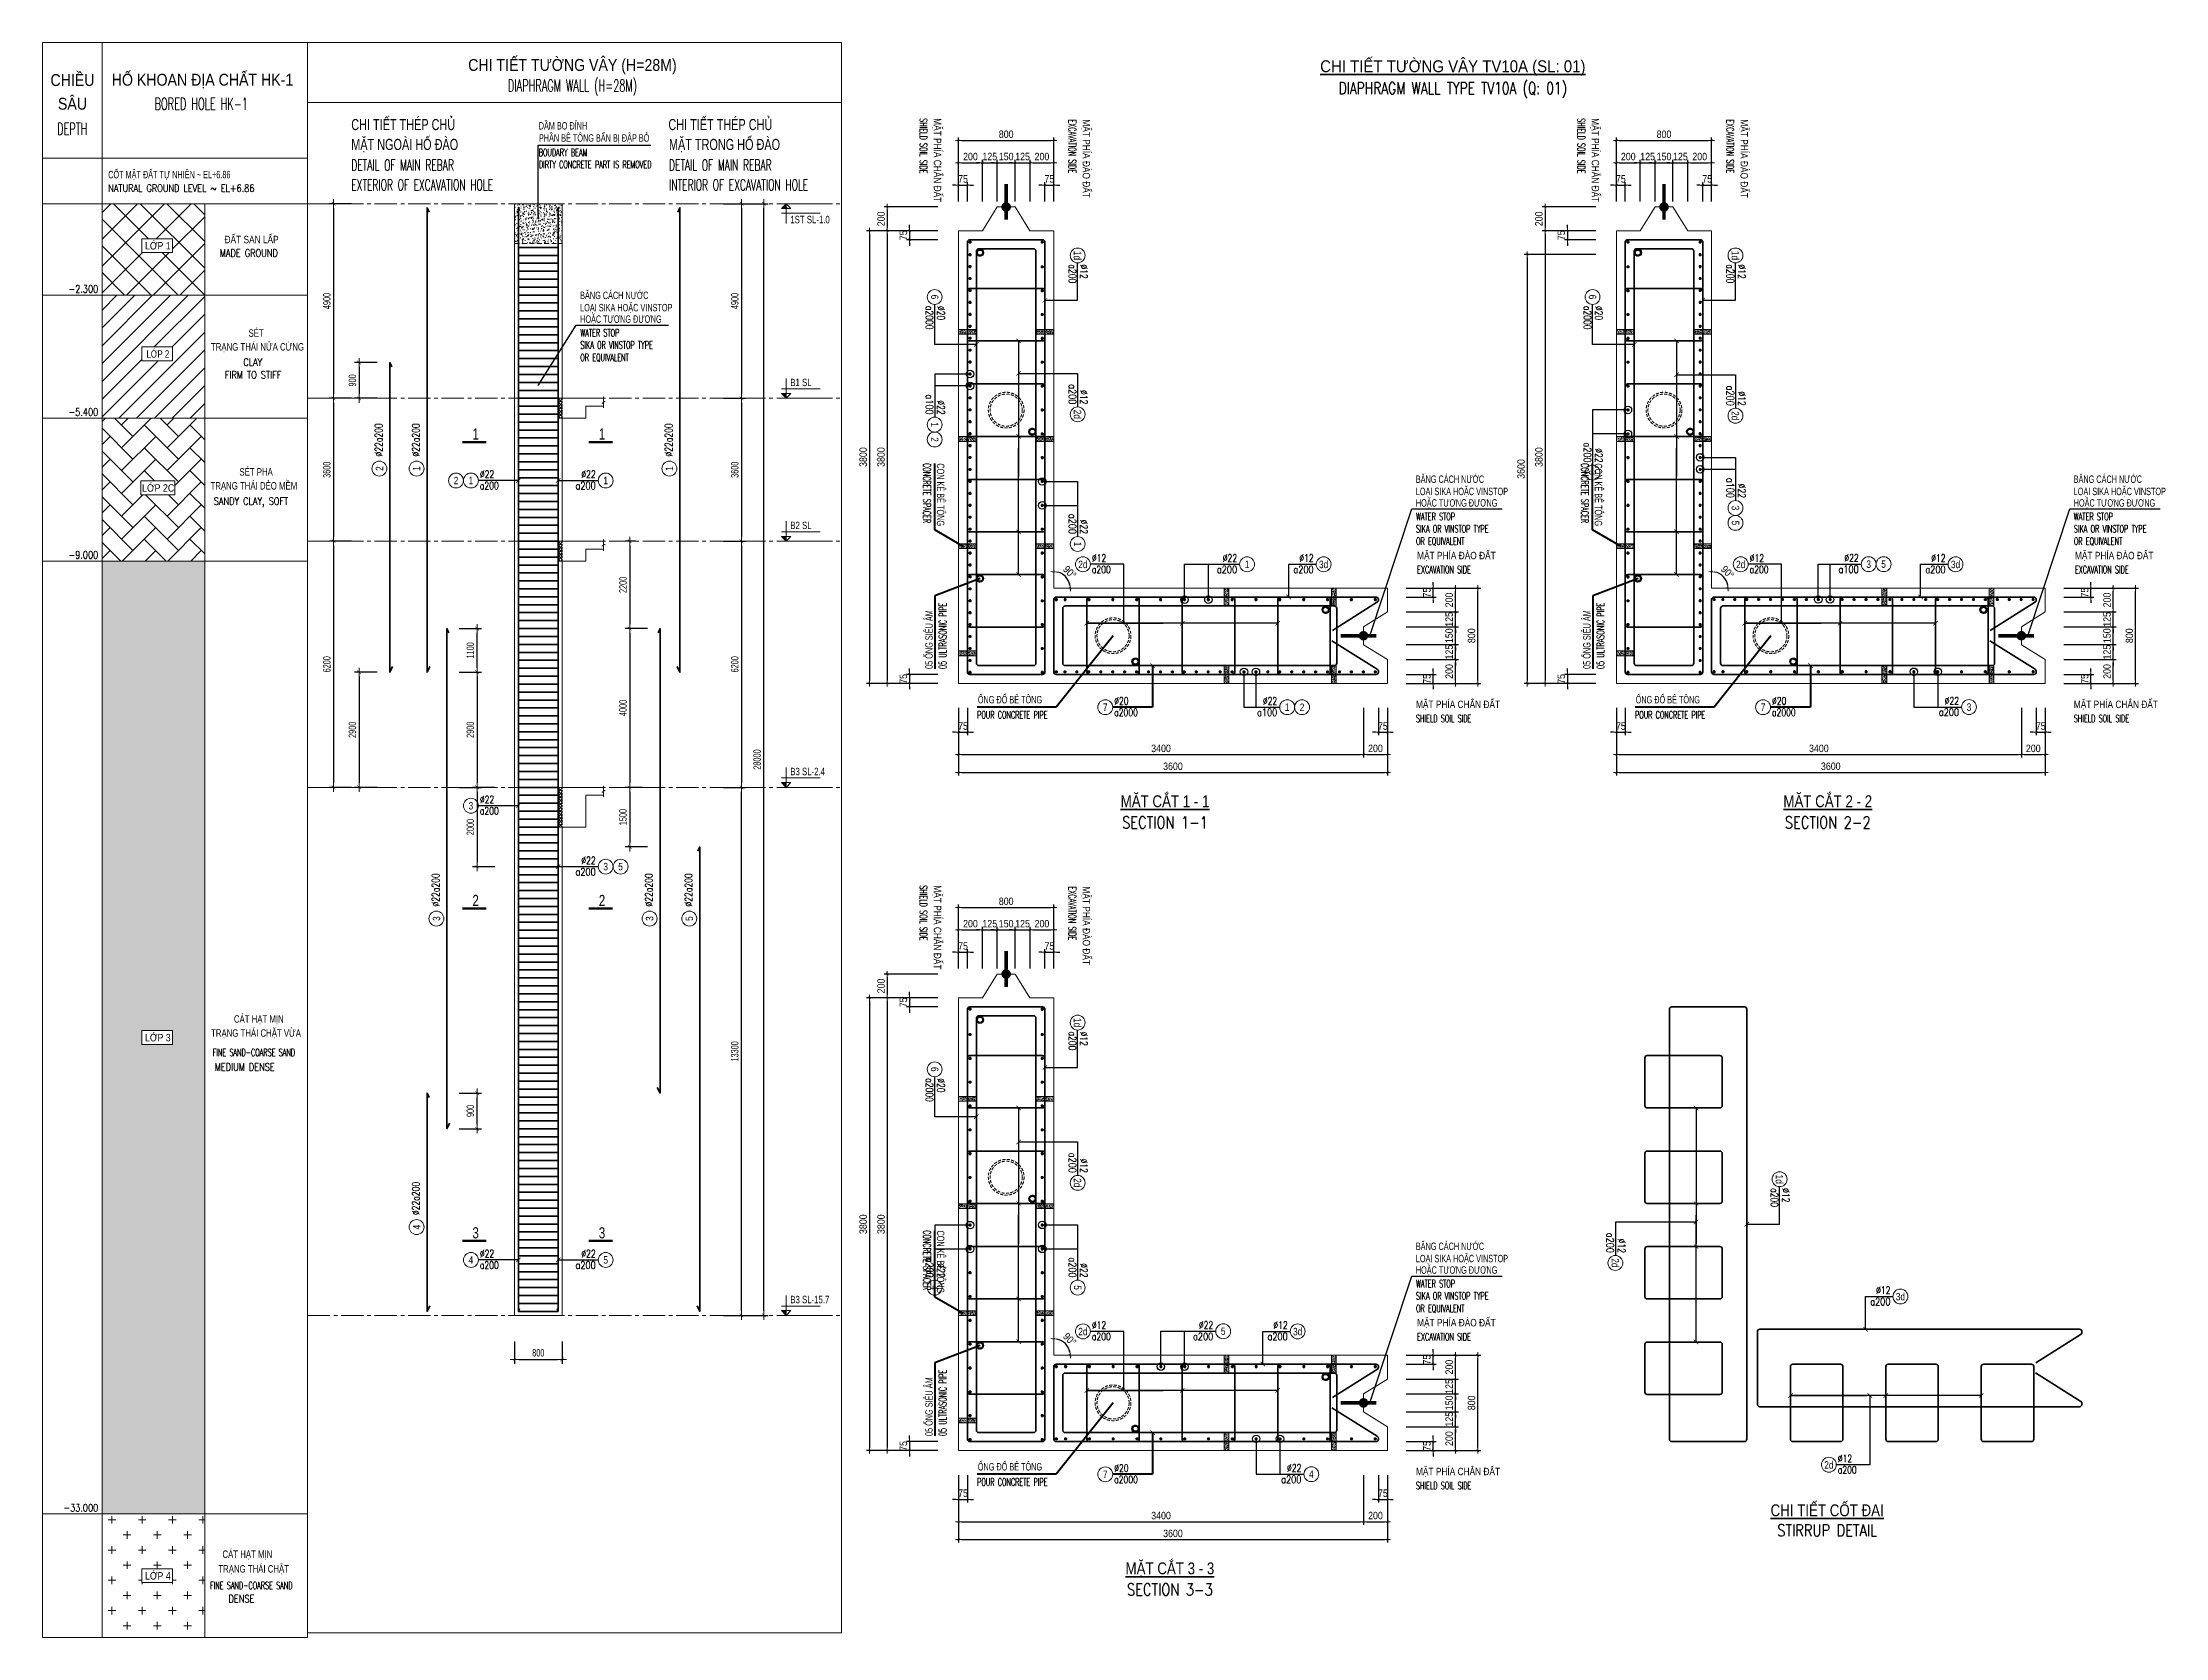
# Model space of a CAD drawing. Header units: millimetres. Extents: x -642477 to 1168880, y -27982 to 330379.
# Drawn here: x 1115410 to 1168880, y 63733 to 103911 of the extents above; entities that cross this region are included whole.
import ezdxf
from ezdxf.enums import TextEntityAlignment as Align

# ---------------------------------------------------------------- set-up
doc = ezdxf.new("R2010")
doc.units = ezdxf.units.MM
for name, pattern in [('CENTER2', [1.125, 0.75, -0.125, 0.125, -0.125]), ('HIDDEN', [0.375, 0.25, -0.125]), ('HIDDEN2', [4.7625, 3.175, -1.5875])]:
    doc.linetypes.add(name, pattern=pattern)
doc.layers.get('0').update_dxf_attribs({"lineweight": 20})
doc.layers.get('Defpoints').update_dxf_attribs({"color": 151, "lineweight": 9})
for name, color, linetype, lineweight in [('NDC_S_ANNO', 7, 'Continuous', 20), ('NDC_S_AXIS', 5, 'CENTER2', 13), ('NDC_S_BREAK-LINE', 1, 'Continuous', 15), ('NDC_S_CONTINUOUS', 3, 'Continuous', 20), ('NDC_S_DIAPHGRAM WALL', 3, 'Continuous', 20), ('NDC_S_DIM', 1, 'Continuous', 15), ('NDC_S_ENG TEXT', 2, 'Continuous', 20), ('NDC_S_ENG TITLE', 3, 'Continuous', 20), ('NDC_S_FOUNDATION NAME', 7, 'Continuous', 20), ('NDC_S_HATCH MATERIAL', 8, 'Continuous', 13), ('NDC_S_HIDDEN', 8, 'HIDDEN2', 13), ('NDC_S_LEADER', 1, 'Continuous', 15), ('NDC_S_LEVEL TEXT', 7, 'Continuous', 20), ('NDC_S_REBAR', 4, 'Continuous', 35), ('NDC_S_SYMBOL', 1, 'Continuous', 15), ('NDC_S_TEXT SYMBOL', 7, 'Continuous', 20), ('NDC_S_VN TEXT', 7, 'Continuous', 20), ('NDC_S_VN TITLE', 6, 'Continuous', 35), ('rev_20200806', 1, 'Continuous', 20)]:
    doc.layers.add(name, color=color, linetype=linetype, lineweight=lineweight)
doc.layers.add('NDC_S_REBAR DES.', color=2, linetype='Continuous')
doc.layers.get('rev_20200806').off()
doc.styles.add('ARIAL', font='arial.ttf', dxfattribs={"width": 0.8})
doc.styles.add('NDC_ANNO', font='', dxfattribs={"width": 0.8})
doc.styles.add('NDC_ARIAL', font='arial.ttf', dxfattribs={"width": 0.85})
doc.styles.add('NDC_DIM', font='', dxfattribs={"width": 0.75})
doc.styles.add('NDC_EN TXT', font='romans.shx', dxfattribs={"width": 0.8})
doc.styles.add('NDC_ROMANS', font='romans.shx', dxfattribs={"width": 0.8, "bigfont": 'vns.shx'})
doc.styles.get('NDC_ANNO').set_extended_font_data('Dotum')
doc.styles.get('NDC_DIM').set_extended_font_data('Dotum')
doc.dimstyles.new('A1-NDC-1-25 (x3)', dxfattribs={"dimscale": 75, "dimtxt": 2.5, "dimasz": 1, "dimexe": 1, "dimexo": 0, "dimgap": 0.8, "dimtad": 1, "dimdec": 0, "dimlfac": 0.333333, "dimdsep": 46, "dimtxsty": 'NDC_ARIAL', "dimblk": 'DIMMARK', "dimcen": 49999.938995, "dimdle": 1.5, "dimclrd": 1, "dimclre": 1, "dimclrt": 3, "dimadec": 0, "dimazin": 0, "dimtfac": 1, "dimtdec": 0, "dimtix": 1, "dimtmove": 2, "dimatfit": 3, "dimfxl": 1, "dimarcsym": 0})
doc.dimstyles.new('NDC_dim_25', dxfattribs={"dimscale": 25, "dimtxt": 2.2, "dimasz": 1.5, "dimexe": 1.5, "dimexo": 2.5, "dimgap": 1, "dimtad": 1, "dimdec": 0, "dimzin": 0, "dimdsep": 46, "dimtxsty": 'NDC_DIM', "dimblk": 'DIMMARK', "dimcen": 0.09, "dimdle": 1.2, "dimclrd": 1, "dimclre": 1, "dimclrt": 3, "dimadec": 0, "dimazin": 0, "dimtfac": 1, "dimtdec": 0, "dimtix": 1, "dimtofl": 0, "dimtmove": 0, "dimatfit": 3, "dimfxl": 6, "dimfxlon": 1, "dimtolj": 1, "dimtzin": 0, "dimarcsym": 0})
doc.dimstyles.new('NDC_dim_75', dxfattribs={"dimscale": 75, "dimtxt": 2.5, "dimasz": 1.5, "dimexe": 1.5, "dimexo": 2.5, "dimgap": 1, "dimtad": 1, "dimdec": 0, "dimzin": 0, "dimdsep": 46, "dimtxsty": 'NDC_DIM', "dimblk": 'DIMMARK', "dimcen": 0.09, "dimdle": 1.2, "dimclrd": 1, "dimclre": 1, "dimclrt": 3, "dimadec": 0, "dimazin": 0, "dimtfac": 1, "dimtdec": 0, "dimtix": 1, "dimtofl": 0, "dimtmove": 0, "dimatfit": 3, "dimfxl": 6, "dimfxlon": 1, "dimtolj": 1, "dimtzin": 0, "dimarcsym": 0})

msp = doc.modelspace()

# ---------------------------------------------------------------- texts
at = {"layer": 'NDC_S_ENG TITLE', "style": 'NDC_EN TXT'}
for s, width, p in [('DIAPHRAGM WALL (H=28M)', 0.6, (1128758, 102802.3)), ('DIAPHRAGM WALL TYPE TV10A (Q: 01)', 0.75, (1150930.4, 102738.2)), ('SECTION 1-1', 0.8, (1143682.3, 84264)), ('SECTION 2-2', 0.8, (1160373.1, 84264)), ('STIRRUP DETAIL', 0.8, (1160358.5, 66434.3)), ('SECTION 3-3', 0.8, (1143805.3, 64941.6))]:
    msp.add_text(s, height=300, dxfattribs=dict(at, width=width)).set_placement(p, align=Align.MIDDLE)
at = {"layer": 'NDC_S_ENG TITLE', "style": 'NDC_EN TXT', "width": 0.6}
for s, rotation, p in [('SHIELD SOIL SIDE', 270, (1137598.6, 102003.1)), ('EXCAVATION SIDE', 270, (1141347.1, 101974)), ('SHIELD SOIL SIDE', 270, (1154166.5, 102003.1)), ('EXCAVATION SIDE', 270, (1157914.9, 101974)), ('CONCRETE SPACER', 270, (1137687.8, 93315.4)), ('CONCRETE SPACER', 270, (1154255.7, 93315.4)), ('05 ULTRASONIC PIPE', 90, (1138081.8, 88129.2)), ('05 ULTRASONIC PIPE', 90, (1154649.6, 88129.2)), ('SHIELD SOIL SIDE', 270, (1137598.6, 82680.7)), ('EXCAVATION SIDE', 270, (1141347.1, 82651.6)), ('CONCRETE SPACER', 270, (1137687.8, 73992.9)), ('05 ULTRASONIC PIPE', 90, (1138081.8, 68806.8))]:
    msp.add_text(s, height=187.5, rotation=rotation, dxfattribs=at).set_placement(p, align=Align.MIDDLE_LEFT)
for s, height, p in [('BOUDARY BEAM', 187.5, (1127909.4, 101140.7)), ('DETAIL OF MAIN REBAR', 280, (1123187.8, 100822.1)), ('DIRTY CONCRETE PART IS REMOVED', 187.5, (1127914.1, 100835.2)), ('DETAIL OF MAIN REBAR', 280, (1131189.2, 100822.1)), ('EXTERIOR OF EXCAVATION HOLE', 280, (1123187.8, 100321.1)), ('INTERIOR OF EXCAVATION HOLE', 280, (1131189.2, 100321.1)), ('WATER STOP', 187.5, (1128957, 96598.1)), ('SIKA OR VINSTOP TYPE', 187.5, (1128957, 96289.5)), ('OR EQUIVALENT', 187.5, (1128957, 95976)), ('WATER STOP', 187.5, (1150004, 91968.3)), ('WATER STOP', 187.5, (1166571.8, 91968.3)), ('SIKA OR VINSTOP TYPE', 187.5, (1150004, 91659.6)), ('OR EQUIVALENT', 187.5, (1150004, 91346.2)), ('SIKA OR VINSTOP TYPE', 187.5, (1166571.8, 91659.6)), ('OR EQUIVALENT', 187.5, (1166571.8, 91346.2)), ('EXCAVATION SIDE', 187.5, (1150031.3, 90632.1)), ('EXCAVATION SIDE', 187.5, (1166599.1, 90632.1)), ('POUR CONCRETE PIPE', 187.5, (1138951.1, 86972.8)), ('SHIELD SOIL SIDE', 187.5, (1150002.1, 86883.6)), ('POUR CONCRETE PIPE', 187.5, (1155519, 86972.8)), ('SHIELD SOIL SIDE', 187.5, (1166569.9, 86883.6)), ('WATER STOP', 187.5, (1150004, 72645.8)), ('SIKA OR VINSTOP TYPE', 187.5, (1150004, 72337.2)), ('OR EQUIVALENT', 187.5, (1150004, 72023.7)), ('EXCAVATION SIDE', 187.5, (1150031.3, 71309.7)), ('POUR CONCRETE PIPE', 187.5, (1138951.1, 67650.4)), ('SHIELD SOIL SIDE', 187.5, (1150002.1, 67561.2))]:
    msp.add_text(s, height=height, dxfattribs=at).set_placement(p, align=Align.MIDDLE_LEFT)
at = {"layer": 'NDC_S_LEVEL TEXT', "style": 'NDC_ARIAL'}
for s, height, width, p in [('CHI TIẾT THÉP CHỦ', 280, 0.7, (1123187.8, 101842.8)), ('DẦM BO ĐỈNH', 187.5, 0.7, (1127909.4, 101811.1)), ('PHẦN BÊ TÔNG BẨN BỊ ĐẬP BỎ', 187.5, 0.7, (1127914.1, 101505.5)), ('CHI TIẾT THÉP CHỦ', 280, 0.7, (1131174.9, 101842.8)), ('MẶT NGOÀI HỐ ĐÀO', 280, 0.7, (1123187.8, 101341.8)), ('MẶT TRONG HỐ ĐÀO', 280, 0.7, (1131189.2, 101341.8)), ('BĂNG CÁCH NƯỚC', 187.5, 0.7, (1128952.4, 97540.3)), ('LOẠI SIKA HOẶC VINSTOP', 187.5, 0.7, (1128952.4, 97231.6)), ('HOẶC TƯƠNG ĐƯƠNG', 187.5, 0.7, (1128952.4, 96942.3)), ('BĂNG CÁCH NƯỚC', 187.5, 0.7, (1149999.4, 92910.4)), ('BĂNG CÁCH NƯỚC', 187.5, 0.7, (1166567.2, 92910.4)), ('LOẠI SIKA HOẶC VINSTOP', 187.5, 0.7, (1149999.4, 92601.8)), ('LOẠI SIKA HOẶC VINSTOP', 187.5, 0.7, (1166567.2, 92601.8)), ('HOẶC TƯƠNG ĐƯƠNG', 187.5, 0.7, (1149999.4, 92312.4)), ('HOẶC TƯƠNG ĐƯƠNG', 187.5, 0.7, (1166567.2, 92312.4)), ('MẶT PHÍA ĐÀO ĐẤT', 187.5, 0.8, (1150031.3, 90986.8)), ('MẶT PHÍA ĐÀO ĐẤT', 187.5, 0.8, (1166599.1, 90986.8)), ('ỐNG ĐỔ BÊ TÔNG', 187.5, 0.7, (1138967.9, 87357)), ('MẶT PHÍA CHẮN ĐẤT', 187.5, 0.8, (1150002.1, 87238.3)), ('ỐNG ĐỔ BÊ TÔNG', 187.5, 0.7, (1155535.7, 87357)), ('MẶT PHÍA CHẮN ĐẤT', 187.5, 0.8, (1166569.9, 87238.3)), ('BĂNG CÁCH NƯỚC', 187.5, 0.7, (1149999.4, 73588)), ('LOẠI SIKA HOẶC VINSTOP', 187.5, 0.7, (1149999.4, 73279.3)), ('HOẶC TƯƠNG ĐƯƠNG', 187.5, 0.7, (1149999.4, 72990)), ('MẶT PHÍA ĐÀO ĐẤT', 187.5, 0.8, (1150031.3, 71664.4)), ('ỐNG ĐỔ BÊ TÔNG', 187.5, 0.7, (1138967.9, 68034.5)), ('MẶT PHÍA CHẮN ĐẤT', 187.5, 0.8, (1150002.1, 67915.9))]:
    msp.add_text(s, height=height, dxfattribs=dict(at, width=width)).set_placement(p, align=Align.MIDDLE_LEFT)
for s, rotation, width, p in [('MẶT PHÍA CHẮN ĐẤT', 270, 0.8, (1137953.4, 102003.1)), ('MẶT PHÍA ĐÀO ĐẤT', 270, 0.8, (1141701.9, 101974)), ('MẶT PHÍA CHẮN ĐẤT', 270, 0.8, (1154521.2, 102003.1)), ('MẶT PHÍA ĐÀO ĐẤT', 270, 0.8, (1158269.7, 101974)), ('CON KÊ BÊ TÔNG', 270, 0.7, (1138030.7, 93308.7)), ('CON KÊ BÊ TÔNG', 270, 0.7, (1154598.5, 93308.7)), ('05 ỐNG SIÊU ÂM', 90, 0.7, (1137737.6, 88131.8)), ('05 ỐNG SIÊU ÂM', 90, 0.7, (1154305.4, 88131.8)), ('MẶT PHÍA CHẮN ĐẤT', 270, 0.8, (1137953.4, 82680.7)), ('MẶT PHÍA ĐÀO ĐẤT', 270, 0.8, (1141701.9, 82651.6)), ('CON KÊ BÊ TÔNG', 270, 0.7, (1138030.7, 73986.2)), ('05 ỐNG SIÊU ÂM', 90, 0.7, (1137737.6, 68809.4))]:
    msp.add_text(s, height=187.5, rotation=rotation, dxfattribs=dict(at, width=width)).set_placement(p, align=Align.MIDDLE_LEFT)
at = {"layer": 'NDC_S_VN TEXT', "color": 3, "style": 'NDC_EN TXT', "width": 0.75}
for p in [(1123970.7, 93479.5), (1124907.1, 93479.5), (1131274.8, 93479.5), (1125407.1, 82144.9), (1130774.8, 82144.9), (1131774.8, 82144.9), (1124907.1, 74374)]:
    msp.add_text('%%C22a200', height=187.5, rotation=90, dxfattribs=at).set_placement(p)
at = {"layer": 'NDC_S_VN TEXT', "color": 7, "style": 'ARIAL', "width": 0.8}
for s, rotation, p in [('2', 270, (1137881.5, 93909.8)), ('2', 90, (1123896.3, 93177.1)), ('1', 90, (1124832.7, 93177.1)), ('1', 90, (1131200.5, 93177.1)), ('5', 270, (1158049.4, 91809.8)), ('3', 90, (1125332.7, 81842.5)), ('3', 90, (1130700.5, 81842.5)), ('5', 90, (1131700.5, 81842.5)), ('4', 90, (1124832.7, 74071.6))]:
    msp.add_text(s, height=187.5, rotation=rotation, dxfattribs=at).set_placement(p, align=Align.MIDDLE)
for s, p in [('2', (1125826, 92876.7)), ('5', (1161779.2, 90769.4)), ('2', (1147133.6, 87166.5)), ('5', (1129969.8, 83151.1))]:
    msp.add_text(s, height=187.5, dxfattribs=at).set_placement(p, align=Align.MIDDLE)
at = {"layer": 'NDC_S_VN TITLE', "style": 'NDC_ARIAL'}
for s, width, p in [('CHI TIẾT TƯỜNG VÂY (H=28M)', 0.85, (1128758, 103344.3)), ('%%UCHI TIẾT TƯỜNG VÂY TV10A (SL: 01)', 0.9, (1150930.4, 103311.4)), ('%%UMẶT CẮT 1 - 1', 0.8, (1143682.3, 84810.5)), ('%%UMẶT CẮT 2 - 2', 0.8, (1160373.1, 84810.5)), ('%%UCHI TIẾT CỐT ĐAI', 0.8, (1160358.5, 66980.8)), ('%%UMẶT CẮT 3 - 3', 0.8, (1143805.3, 65488.1))]:
    msp.add_text(s, height=300, dxfattribs=dict(at, width=width)).set_placement(p, align=Align.MIDDLE)

# ---------------------------------------------------------------- blocks, each defined once
blk = doc.blocks.new('*U191')
at = {"layer": 'NDC_S_ANNO', "color": 0, "linetype": 'ByBlock', "lineweight": -2}
blk.add_line((-4.36, 0), (1, 0), dxfattribs=at)
at = {"layer": 'NDC_S_ANNO', "ltscale": 0.005, "const_width": 0.5}
blk.add_lwpolyline([(1, 0), (-4.36, 0)], dxfattribs=at)
at = {"layer": 'NDC_S_TEXT SYMBOL', "linetype": 'ByBlock', "lineweight": -2, "style": 'NDC_ANNO', "width": 0.8}
blk.add_attdef('DETAIL', text='', height=2.5, dxfattribs=at).set_placement((-0.64, 1.82), align=Align.MIDDLE_RIGHT)
blk = doc.blocks.new('*U1738')
at = {"layer": 'NDC_S_REBAR', "ltscale": 80}
blk.add_line((-500, 0), (500, 0), dxfattribs=at)
blk = doc.blocks.new('*U1739')
at = {"layer": 'NDC_S_DIM', "color": 0, "linetype": 'ByBlock', "lineweight": -2, "transparency": 16777216}
for p in [(0, 26800), (0, 26600), (0, 26400), (0, 26200), (0, 26000), (0, 25800), (0, 25600), (0, 25400), (0, 25200), (0, 25000), (0, 24800), (0, 24600), (0, 24400), (0, 24200), (0, 24000), (0, 23800), (0, 23600), (0, 23400), (0, 23200), (0, 23000), (0, 22800), (0, 22600), (0, 22400), (0, 22200), (0, 22000), (0, 21800), (0, 21600), (0, 21400), (0, 21200), (0, 21000), (0, 20800), (0, 20600), (0, 20400), (0, 20200), (0, 20000), (0, 19800), (0, 19600), (0, 19400), (0, 19200), (0, 19000), (0, 18800), (0, 18600), (0, 18400), (0, 18200), (0, 18000), (0, 17800), (0, 17600), (0, 17400), (0, 17200), (0, 17000), (0, 16800), (0, 16600), (0, 16400), (0, 16200), (0, 16000), (0, 15800), (0, 15600), (0, 15400), (0, 15200), (0, 15000), (0, 14800), (0, 14600), (0, 14400), (0, 14200), (0, 14000), (0, 13800), (0, 13600), (0, 13400), (0, 13200), (0, 13000), (0, 12800), (0, 12600), (0, 12400), (0, 12200), (0, 12000), (0, 11800), (0, 11600), (0, 11400), (0, 11200), (0, 11000), (0, 10800), (0, 10600), (0, 10400), (0, 10200), (0, 10000), (0, 9800), (0, 9600), (0, 9400), (0, 9200), (0, 9000), (0, 8800), (0, 8600), (0, 8400), (0, 8200), (0, 8000), (0, 7800), (0, 7600), (0, 7400), (0, 7200), (0, 7000), (0, 6800), (0, 6600), (0, 6400), (0, 6200), (0, 6000), (0, 5800), (0, 5600), (0, 5400), (0, 5200), (0, 5000), (0, 4800), (0, 4600), (0, 4400), (0, 4200), (0, 4000), (0, 3800), (0, 3600), (0, 3400), (0, 3200), (0, 3000), (0, 2800), (0, 2600), (0, 2400), (0, 2200), (0, 2000), (0, 1800), (0, 1600), (0, 1400), (0, 1200), (0, 1000), (0, 800), (0, 600), (0, 400), (0, 200), (0, 0)]:
    blk.add_blockref('*U1738', p, dxfattribs=at)
blk = doc.blocks.new('DIMMARK')
at = {"layer": 'NDC_S_DIM', "color": 1}
blk.add_line((-1.5, 0), (1, 0), dxfattribs=at)
at = {"layer": 'NDC_S_DIM', "color": 2, "const_width": 0.1}
blk.add_lwpolyline([(-0.42, -0.42), (0.42, 0.42)], dxfattribs=at)
blk = doc.blocks.new('*D1749')
at = {"layer": 'Defpoints', "color": 0, "ltscale": 100, "transparency": 16777216}
for p in [(1129610, 99848), (1129610, 94948), (1133016, 94948)]:
    blk.add_point(p, dxfattribs=at)
at = {"layer": 'NDC_S_DIM', "color": 1, "lineweight": -2, "ltscale": 100, "transparency": 16777216}
for p, q in [((1132566, 99848), (1133128, 99848)), ((1133016, 99736), (1133016, 95061)), ((1132566, 94948), (1133128, 94948))]:
    blk.add_line(p, q, dxfattribs=at)
at = {"layer": 'NDC_S_DIM', "color": 1, "lineweight": -2, "ltscale": 100, "transparency": 16777216, "xscale": 112.5, "yscale": 112.5, "zscale": 112.5}
for p, rotation in [((1133016, 99848), 90), ((1133016, 94948), 270)]:
    blk.add_blockref('DIMMARK', p, dxfattribs=dict(at, rotation=rotation))
at = {"layer": 'NDC_S_DIM', "color": 3, "ltscale": 100, "transparency": 16777216, "insert": (1132847, 97398), "char_height": 187.5, "attachment_point": 5, "rotation": 90, "style": 'NDC_DIM'}
blk.add_mtext('\\A1;4900', dxfattribs=at)
blk = doc.blocks.new('*D1750')
at = {"layer": 'Defpoints', "color": 0, "ltscale": 100, "transparency": 16777216}
for p in [(1129610, 94948), (1129610, 91348), (1133016, 91348)]:
    blk.add_point(p, dxfattribs=at)
at = {"layer": 'NDC_S_DIM', "color": 1, "lineweight": -2, "ltscale": 100, "transparency": 16777216}
for p, q in [((1132566, 94948), (1133128, 94948)), ((1133016, 94836), (1133016, 91461)), ((1132566, 91348), (1133128, 91348))]:
    blk.add_line(p, q, dxfattribs=at)
at = {"layer": 'NDC_S_DIM', "color": 1, "lineweight": -2, "ltscale": 100, "transparency": 16777216, "xscale": 112.5, "yscale": 112.5, "zscale": 112.5}
for p, rotation in [((1133016, 94948), 90), ((1133016, 91348), 270)]:
    blk.add_blockref('DIMMARK', p, dxfattribs=dict(at, rotation=rotation))
at = {"layer": 'NDC_S_DIM', "color": 3, "ltscale": 100, "transparency": 16777216, "insert": (1132847, 93148), "char_height": 187.5, "attachment_point": 5, "rotation": 90, "style": 'NDC_DIM'}
blk.add_mtext('\\A1;3600', dxfattribs=at)
blk = doc.blocks.new('*D1751')
at = {"layer": 'Defpoints', "color": 0, "ltscale": 100, "transparency": 16777216}
for p in [(1129610, 91348), (1129610, 85148), (1133016, 85148)]:
    blk.add_point(p, dxfattribs=at)
at = {"layer": 'NDC_S_DIM', "color": 1, "lineweight": -2, "ltscale": 100, "transparency": 16777216}
for p, q in [((1132566, 91348), (1133128, 91348)), ((1133016, 91236), (1133016, 85261)), ((1132566, 85148), (1133128, 85148))]:
    blk.add_line(p, q, dxfattribs=at)
at = {"layer": 'NDC_S_DIM', "color": 1, "lineweight": -2, "ltscale": 100, "transparency": 16777216, "xscale": 112.5, "yscale": 112.5, "zscale": 112.5}
for p, rotation in [((1133016, 91348), 90), ((1133016, 85148), 270)]:
    blk.add_blockref('DIMMARK', p, dxfattribs=dict(at, rotation=rotation))
at = {"layer": 'NDC_S_DIM', "color": 3, "ltscale": 100, "transparency": 16777216, "insert": (1132847, 88248), "char_height": 187.5, "attachment_point": 5, "rotation": 90, "style": 'NDC_DIM'}
blk.add_mtext('\\A1;6200', dxfattribs=at)
blk = doc.blocks.new('*D1752')
at = {"layer": 'Defpoints', "color": 0, "ltscale": 100, "transparency": 16777216}
for p in [(1129610, 99848), (1133578, 99848), (1129610, 71848)]:
    blk.add_point(p, dxfattribs=at)
at = {"layer": 'NDC_S_DIM', "color": 1, "lineweight": -2, "ltscale": 100, "transparency": 16777216}
for p, q in [((1133128, 99848), (1133691, 99848)), ((1133578, 71961), (1133578, 99736)), ((1133128, 71848), (1133691, 71848))]:
    blk.add_line(p, q, dxfattribs=at)
at = {"layer": 'NDC_S_DIM', "color": 1, "lineweight": -2, "ltscale": 100, "transparency": 16777216, "xscale": 112.5, "yscale": 112.5, "zscale": 112.5}
for p, rotation in [((1133578, 99848), 90), ((1133578, 71848), 270)]:
    blk.add_blockref('DIMMARK', p, dxfattribs=dict(at, rotation=rotation))
at = {"layer": 'NDC_S_DIM', "color": 3, "ltscale": 100, "transparency": 16777216, "insert": (1133410, 85848), "char_height": 187.5, "attachment_point": 5, "rotation": 90, "style": 'NDC_DIM'}
blk.add_mtext('\\A1;28000', dxfattribs=at)
blk = doc.blocks.new('kata_block_CT')
at = {"layer": 'NDC_S_ANNO'}
blk.add_hatch(color=3, dxfattribs=at).paths.add_polyline_path([(0, 1.6), (-1.61, 1.6), (0, 0)])
at = {"layer": 'NDC_S_ANNO', "ltscale": 50}
h = blk.add_hatch(dxfattribs=at)
h.set_pattern_fill('ANSI31', color=256, scale=1.406, style=0)
h.paths.add_polyline_path([(0, 1.6), (0, 0), (1.61, 1.6)])
for p, q in [((11.56, 0), (-1.64, 0)), ((-1.59, 3.14), (11.47, 3.14))]:
    blk.add_line(p, q, dxfattribs=at)
at = {"layer": 'NDC_S_ANNO', "color": 8, "ltscale": 50}
blk.add_lwpolyline([(0, 0), (-1.61, 1.6), (0, 1.6)], dxfattribs=at)
at = {"layer": 'NDC_S_ANNO', "ltscale": 50}
for points in [[(0, 0), (-1.61, 1.6), (0, 1.6)], [(0, 6.69), (0, 0)], [(0, 0), (1.61, 1.6), (0, 1.6)]]:
    blk.add_lwpolyline(points, dxfattribs=at)
at = {"layer": 'NDC_S_TEXT SYMBOL', "color": 3, "style": 'NDC_ANNO', "width": 0.8}
blk.add_attdef('CT', (1.41, 4.07), '', height=2.5, dxfattribs=at)
blk = doc.blocks.new('*D1753')
at = {"layer": 'Defpoints', "color": 0, "ltscale": 100, "transparency": 16777216}
for p in [(1129610, 85148), (1133016, 85148), (1129610, 71848)]:
    blk.add_point(p, dxfattribs=at)
at = {"layer": 'NDC_S_DIM', "color": 1, "lineweight": -2, "ltscale": 100, "transparency": 16777216}
for p, q in [((1132566, 85148), (1133128, 85148)), ((1133016, 71961), (1133016, 85036)), ((1132566, 71848), (1133128, 71848))]:
    blk.add_line(p, q, dxfattribs=at)
at = {"layer": 'NDC_S_DIM', "color": 1, "lineweight": -2, "ltscale": 100, "transparency": 16777216, "xscale": 112.5, "yscale": 112.5, "zscale": 112.5}
for p, rotation in [((1133016, 85148), 90), ((1133016, 71848), 270)]:
    blk.add_blockref('DIMMARK', p, dxfattribs=dict(at, rotation=rotation))
at = {"layer": 'NDC_S_DIM', "color": 3, "ltscale": 100, "transparency": 16777216, "insert": (1132847, 78498), "char_height": 187.5, "attachment_point": 5, "rotation": 90, "style": 'NDC_DIM'}
blk.add_mtext('\\A1;13300', dxfattribs=at)
blk = doc.blocks.new('*D1754')
at = {"layer": 'Defpoints', "color": 0, "ltscale": 100, "transparency": 16777216}
for p in [(1123656, 99848), (1122742, 94948), (1123656, 94948)]:
    blk.add_point(p, dxfattribs=at)
at = {"layer": 'NDC_S_DIM', "color": 1, "lineweight": -2, "ltscale": 100, "transparency": 16777216}
for p, q in [((1123192, 99848), (1122630, 99848)), ((1122742, 99736), (1122742, 95061)), ((1123192, 94948), (1122630, 94948))]:
    blk.add_line(p, q, dxfattribs=at)
at = {"layer": 'NDC_S_DIM', "color": 1, "lineweight": -2, "ltscale": 100, "transparency": 16777216, "xscale": 112.5, "yscale": 112.5, "zscale": 112.5}
for p, rotation in [((1122742, 99848), 90), ((1122742, 94948), 270)]:
    blk.add_blockref('DIMMARK', p, dxfattribs=dict(at, rotation=rotation))
at = {"layer": 'NDC_S_DIM', "color": 3, "ltscale": 100, "transparency": 16777216, "insert": (1122573, 97398), "char_height": 187.5, "attachment_point": 5, "rotation": 90, "style": 'NDC_DIM'}
blk.add_mtext('\\A1;4900', dxfattribs=at)
blk = doc.blocks.new('*D1755')
at = {"layer": 'Defpoints', "color": 0, "ltscale": 100, "transparency": 16777216}
for p in [(1123656, 94948), (1122742, 91348), (1123656, 91348)]:
    blk.add_point(p, dxfattribs=at)
at = {"layer": 'NDC_S_DIM', "color": 1, "lineweight": -2, "ltscale": 100, "transparency": 16777216}
for p, q in [((1123192, 94948), (1122630, 94948)), ((1122742, 94836), (1122742, 91461)), ((1123192, 91348), (1122630, 91348))]:
    blk.add_line(p, q, dxfattribs=at)
at = {"layer": 'NDC_S_DIM', "color": 1, "lineweight": -2, "ltscale": 100, "transparency": 16777216, "xscale": 112.5, "yscale": 112.5, "zscale": 112.5}
for p, rotation in [((1122742, 94948), 90), ((1122742, 91348), 270)]:
    blk.add_blockref('DIMMARK', p, dxfattribs=dict(at, rotation=rotation))
at = {"layer": 'NDC_S_DIM', "color": 3, "ltscale": 100, "transparency": 16777216, "insert": (1122573, 93148), "char_height": 187.5, "attachment_point": 5, "rotation": 90, "style": 'NDC_DIM'}
blk.add_mtext('\\A1;3600', dxfattribs=at)
blk = doc.blocks.new('*D1756')
at = {"layer": 'Defpoints', "color": 0, "ltscale": 100, "transparency": 16777216}
for p in [(1123656, 91348), (1122742, 85148), (1123656, 85148)]:
    blk.add_point(p, dxfattribs=at)
at = {"layer": 'NDC_S_DIM', "color": 1, "lineweight": -2, "ltscale": 100, "transparency": 16777216}
for p, q in [((1123192, 91348), (1122630, 91348)), ((1122742, 91236), (1122742, 85261)), ((1123192, 85148), (1122630, 85148))]:
    blk.add_line(p, q, dxfattribs=at)
at = {"layer": 'NDC_S_DIM', "color": 1, "lineweight": -2, "ltscale": 100, "transparency": 16777216, "xscale": 112.5, "yscale": 112.5, "zscale": 112.5}
for p, rotation in [((1122742, 91348), 90), ((1122742, 85148), 270)]:
    blk.add_blockref('DIMMARK', p, dxfattribs=dict(at, rotation=rotation))
at = {"layer": 'NDC_S_DIM', "color": 3, "ltscale": 100, "transparency": 16777216, "insert": (1122573, 88248), "char_height": 187.5, "attachment_point": 5, "rotation": 90, "style": 'NDC_DIM'}
blk.add_mtext('\\A1;6200', dxfattribs=at)
blk = doc.blocks.new('*U367')
blk.add_circle((-2.5, 0), 2.5)
at = {"layer": 'NDC_S_VN TEXT', "color": 7, "style": 'ARIAL', "width": 0.8}
blk.add_attdef('SH2', text='', height=2.5, dxfattribs=at).set_placement((-2.5, 0), align=Align.MIDDLE)
at = {"layer": 'NDC_S_VN TEXT', "color": 3, "style": 'NDC_EN TXT', "width": 0.75}
for tag, p in [('DK1', (0.5, 0.85)), ('KC1', (0.5, -2.97))]:
    blk.add_attdef(tag, p, '', height=2.5, dxfattribs=at)
blk = doc.blocks.new('*D1746')
at = {"layer": 'Defpoints', "color": 0, "ltscale": 100, "transparency": 16777216}
for p in [(1125097, 89148), (1126356, 89148), (1125097, 88048)]:
    blk.add_point(p, dxfattribs=at)
at = {"layer": 'NDC_S_DIM', "color": 1, "lineweight": -2, "ltscale": 100, "transparency": 16777216}
for p, q in [((1125906, 89148), (1126468, 89148)), ((1126356, 88161), (1126356, 89036)), ((1125906, 88048), (1126468, 88048))]:
    blk.add_line(p, q, dxfattribs=at)
at = {"layer": 'NDC_S_DIM', "color": 1, "lineweight": -2, "ltscale": 100, "transparency": 16777216, "xscale": 112.5, "yscale": 112.5, "zscale": 112.5}
for p, rotation in [((1126356, 89148), 90), ((1126356, 88048), 270)]:
    blk.add_blockref('DIMMARK', p, dxfattribs=dict(at, rotation=rotation))
at = {"layer": 'NDC_S_DIM', "color": 3, "ltscale": 100, "transparency": 16777216, "insert": (1126187, 88598), "char_height": 187.5, "attachment_point": 5, "rotation": 90, "style": 'NDC_DIM'}
blk.add_mtext('\\A1;1100', dxfattribs=at)
blk = doc.blocks.new('*D1747')
at = {"layer": 'Defpoints', "color": 0, "ltscale": 100, "transparency": 16777216}
for p in [(1125097, 77448), (1126356, 77448), (1125597, 76548)]:
    blk.add_point(p, dxfattribs=at)
at = {"layer": 'NDC_S_DIM', "color": 1, "lineweight": -2, "ltscale": 100, "transparency": 16777216}
for p, q in [((1125906, 77448), (1126468, 77448)), ((1126356, 76661), (1126356, 77336)), ((1125906, 76548), (1126468, 76548))]:
    blk.add_line(p, q, dxfattribs=at)
at = {"layer": 'NDC_S_DIM', "color": 1, "lineweight": -2, "ltscale": 100, "transparency": 16777216, "xscale": 112.5, "yscale": 112.5, "zscale": 112.5}
for p, rotation in [((1126356, 77448), 90), ((1126356, 76548), 270)]:
    blk.add_blockref('DIMMARK', p, dxfattribs=dict(at, rotation=rotation))
at = {"layer": 'NDC_S_DIM', "color": 3, "ltscale": 100, "transparency": 16777216, "insert": (1126187, 76998), "char_height": 187.5, "attachment_point": 5, "rotation": 90, "style": 'NDC_DIM'}
blk.add_mtext('\\A1;900', dxfattribs=at)
blk = doc.blocks.new('*D1748')
at = {"layer": 'Defpoints', "color": 0, "ltscale": 100, "transparency": 16777216}
for p in [(1125097, 88048), (1125097, 85148), (1126356, 85148)]:
    blk.add_point(p, dxfattribs=at)
at = {"layer": 'NDC_S_DIM', "color": 1, "lineweight": -2, "ltscale": 100, "transparency": 16777216}
for p, q in [((1125906, 88048), (1126468, 88048)), ((1126356, 87936), (1126356, 85261)), ((1125906, 85148), (1126468, 85148))]:
    blk.add_line(p, q, dxfattribs=at)
at = {"layer": 'NDC_S_DIM', "color": 1, "lineweight": -2, "ltscale": 100, "transparency": 16777216, "xscale": 112.5, "yscale": 112.5, "zscale": 112.5}
for p, rotation in [((1126356, 88048), 90), ((1126356, 85148), 270)]:
    blk.add_blockref('DIMMARK', p, dxfattribs=dict(at, rotation=rotation))
at = {"layer": 'NDC_S_DIM', "color": 3, "ltscale": 100, "transparency": 16777216, "insert": (1126187, 86598), "char_height": 187.5, "attachment_point": 5, "rotation": 90, "style": 'NDC_DIM'}
blk.add_mtext('\\A1;2900', dxfattribs=at)
blk = doc.blocks.new('*U366')
blk.add_circle((2.5, 0), 2.5)
at = {"layer": 'NDC_S_VN TEXT', "color": 3, "style": 'NDC_EN TXT'}
for tag, width, p in [('DK2', 0.75, (-0.85, 0.85)), ('KC2', 0.8, (-0.85, -2.97))]:
    blk.add_attdef(tag, text='', height=2.5, dxfattribs=dict(at, width=width)).set_placement(p, align=Align.RIGHT)
at = {"layer": 'NDC_S_VN TEXT', "color": 7, "style": 'ARIAL', "width": 0.8}
blk.add_attdef('SH3', text='', height=2.5, dxfattribs=at).set_placement((2.5, 0), align=Align.MIDDLE)
blk = doc.blocks.new('*D1740')
at = {"layer": 'Defpoints', "color": 0, "ltscale": 100, "transparency": 16777216}
for p in [(1124160, 88048), (1123386, 85148), (1124160, 85148)]:
    blk.add_point(p, dxfattribs=at)
at = {"layer": 'NDC_S_DIM', "color": 1, "lineweight": -2, "ltscale": 100, "transparency": 16777216}
for p, q in [((1123836, 88048), (1123273, 88048)), ((1123386, 87936), (1123386, 85261)), ((1123836, 85148), (1123273, 85148))]:
    blk.add_line(p, q, dxfattribs=at)
at = {"layer": 'NDC_S_DIM', "color": 1, "lineweight": -2, "ltscale": 100, "transparency": 16777216, "xscale": 112.5, "yscale": 112.5, "zscale": 112.5}
for p, rotation in [((1123386, 88048), 90), ((1123386, 85148), 270)]:
    blk.add_blockref('DIMMARK', p, dxfattribs=dict(at, rotation=rotation))
at = {"layer": 'NDC_S_DIM', "color": 3, "ltscale": 100, "transparency": 16777216, "insert": (1123217, 86598), "char_height": 187.5, "attachment_point": 5, "rotation": 90, "style": 'NDC_DIM'}
blk.add_mtext('\\A1;2900', dxfattribs=at)
blk = doc.blocks.new('*D1741')
at = {"layer": 'Defpoints', "color": 0, "ltscale": 100, "transparency": 16777216}
for p in [(1124160, 95848), (1123386, 94948), (1124160, 94948)]:
    blk.add_point(p, dxfattribs=at)
at = {"layer": 'NDC_S_DIM', "color": 1, "lineweight": -2, "ltscale": 100, "transparency": 16777216}
for p, q in [((1123836, 95848), (1123273, 95848)), ((1123386, 95736), (1123386, 95061)), ((1123836, 94948), (1123273, 94948))]:
    blk.add_line(p, q, dxfattribs=at)
at = {"layer": 'NDC_S_DIM', "color": 1, "lineweight": -2, "ltscale": 100, "transparency": 16777216, "xscale": 112.5, "yscale": 112.5, "zscale": 112.5}
for p, rotation in [((1123386, 95848), 90), ((1123386, 94948), 270)]:
    blk.add_blockref('DIMMARK', p, dxfattribs=dict(at, rotation=rotation))
at = {"layer": 'NDC_S_DIM', "color": 3, "ltscale": 100, "transparency": 16777216, "insert": (1123217, 95398), "char_height": 187.5, "attachment_point": 5, "rotation": 90, "style": 'NDC_DIM'}
blk.add_mtext('\\A1;900', dxfattribs=at)
blk = doc.blocks.new('*D1742')
at = {"layer": 'Defpoints', "color": 0, "ltscale": 100, "transparency": 16777216}
for p in [(1130538, 91348), (1130200, 89148), (1130965, 89148)]:
    blk.add_point(p, dxfattribs=at)
at = {"layer": 'NDC_S_DIM', "color": 1, "lineweight": -2, "ltscale": 100, "transparency": 16777216}
for p, q in [((1130350, 91348), (1130087, 91348)), ((1130200, 91236), (1130200, 89261)), ((1130650, 89148), (1130087, 89148))]:
    blk.add_line(p, q, dxfattribs=at)
at = {"layer": 'NDC_S_DIM', "color": 1, "lineweight": -2, "ltscale": 100, "transparency": 16777216, "xscale": 112.5, "yscale": 112.5, "zscale": 112.5}
for p, rotation in [((1130200, 91348), 90), ((1130200, 89148), 270)]:
    blk.add_blockref('DIMMARK', p, dxfattribs=dict(at, rotation=rotation))
at = {"layer": 'NDC_S_DIM', "color": 3, "ltscale": 100, "transparency": 16777216, "insert": (1130031, 90248), "char_height": 187.5, "attachment_point": 5, "rotation": 90, "style": 'NDC_DIM'}
blk.add_mtext('\\A1;2200', dxfattribs=at)
blk = doc.blocks.new('*D1743')
at = {"layer": 'Defpoints', "color": 0, "ltscale": 100, "transparency": 16777216}
for p in [(1130965, 89148), (1130200, 85148), (1130707, 85148)]:
    blk.add_point(p, dxfattribs=at)
at = {"layer": 'NDC_S_DIM', "color": 1, "lineweight": -2, "ltscale": 100, "transparency": 16777216}
for p, q in [((1130650, 89148), (1130087, 89148)), ((1130200, 89036), (1130200, 85261)), ((1130519, 85148), (1130087, 85148))]:
    blk.add_line(p, q, dxfattribs=at)
at = {"layer": 'NDC_S_DIM', "color": 1, "lineweight": -2, "ltscale": 100, "transparency": 16777216, "xscale": 112.5, "yscale": 112.5, "zscale": 112.5}
for p, rotation in [((1130200, 89148), 90), ((1130200, 85148), 270)]:
    blk.add_blockref('DIMMARK', p, dxfattribs=dict(at, rotation=rotation))
at = {"layer": 'NDC_S_DIM', "color": 3, "ltscale": 100, "transparency": 16777216, "insert": (1130031, 87148), "char_height": 187.5, "attachment_point": 5, "rotation": 90, "style": 'NDC_DIM'}
blk.add_mtext('\\A1;4000', dxfattribs=at)
blk = doc.blocks.new('*D1744')
at = {"layer": 'Defpoints', "color": 0, "ltscale": 100, "transparency": 16777216}
for p in [(1130707, 85148), (1130200, 83648), (1131965, 83648)]:
    blk.add_point(p, dxfattribs=at)
at = {"layer": 'NDC_S_DIM', "color": 1, "lineweight": -2, "ltscale": 100, "transparency": 16777216}
for p, q in [((1130519, 85148), (1130087, 85148)), ((1130200, 85036), (1130200, 83761)), ((1130650, 83648), (1130087, 83648))]:
    blk.add_line(p, q, dxfattribs=at)
at = {"layer": 'NDC_S_DIM', "color": 1, "lineweight": -2, "ltscale": 100, "transparency": 16777216, "xscale": 112.5, "yscale": 112.5, "zscale": 112.5}
for p, rotation in [((1130200, 85148), 90), ((1130200, 83648), 270)]:
    blk.add_blockref('DIMMARK', p, dxfattribs=dict(at, rotation=rotation))
at = {"layer": 'NDC_S_DIM', "color": 3, "ltscale": 100, "transparency": 16777216, "insert": (1130031, 84398), "char_height": 187.5, "attachment_point": 5, "rotation": 90, "style": 'NDC_DIM'}
blk.add_mtext('\\A1;1500', dxfattribs=at)
blk = doc.blocks.new('*D1745')
at = {"layer": 'Defpoints', "color": 0, "ltscale": 100, "transparency": 16777216}
for p in [(1127298, 71848), (1128498, 71848), (1128498, 70736)]:
    blk.add_point(p, dxfattribs=at)
at = {"layer": 'NDC_S_DIM', "color": 1, "lineweight": -2, "ltscale": 100, "transparency": 16777216}
for p, q in [((1127298, 71186), (1127298, 70623)), ((1128498, 71186), (1128498, 70623)), ((1127410, 70736), (1128385, 70736))]:
    blk.add_line(p, q, dxfattribs=at)
at = {"layer": 'NDC_S_DIM', "color": 1, "lineweight": -2, "ltscale": 100, "transparency": 16777216, "xscale": 112.5, "yscale": 112.5, "zscale": 112.5, "rotation": 180}
blk.add_blockref('DIMMARK', (1127298, 70736), dxfattribs=at)
at = {"layer": 'NDC_S_DIM', "color": 1, "lineweight": -2, "ltscale": 100, "transparency": 16777216, "xscale": 112.5, "yscale": 112.5, "zscale": 112.5}
blk.add_blockref('DIMMARK', (1128498, 70736), dxfattribs=at)
at = {"layer": 'NDC_S_DIM', "color": 3, "ltscale": 100, "transparency": 16777216, "insert": (1127898, 70905), "char_height": 187.5, "attachment_point": 5, "style": 'NDC_DIM'}
blk.add_mtext('\\A1;800', dxfattribs=at)
blk = doc.blocks.new('Ong sieu am')
at = {"layer": 'NDC_S_HATCH MATERIAL'}
h = blk.add_hatch(dxfattribs=at)
h.set_pattern_fill('ANSI31', color=256, scale=20)
h.set_pattern_definition([(45, (0, 0), (-1.76776695, 1.76776695), [])])
h.paths.add_polyline_path([(-7119, 51159, 1), (-7179, 51159, 1)])
h.paths.add_polyline_path([(-7171, 51159, -1), (-7127, 51159, -1)], flags=16)
at = {"layer": 'NDC_S_REBAR DES.'}
for radius in [30, 22]:
    blk.add_circle((-7149, 51159), radius, dxfattribs=at)
blk = doc.blocks.new('ong do BT')
at = {"layer": 'NDC_S_HATCH MATERIAL', "linetype": 'HIDDEN', "ltscale": 100}
for radius in [150, 135]:
    blk.add_circle((-6324, 51238), radius, dxfattribs=at)
blk = doc.blocks.new('con ke BT')
at = {"layer": 'NDC_S_HATCH MATERIAL'}
h = blk.add_hatch(dxfattribs=at)
h.set_pattern_fill('AR-CONC', color=256, scale=2)
h.set_pattern_definition([(50, (0, 0), (14.3452037, -1.2550427), [1.5, -16.5]), (355, (0, 0), (-2.7750267, 15.0438427), [1.2, -13.2]), (100.451444, (1.195, -0.105), (11.570177, 13.7888), [1.274804, -14.0228422]), (46.1842, (0, 4), (21.3448266, -3.3103856), [2.25, -24.75]), (96.635635, (1.779, 3.724), (18.693239, 19.482372), [1.912207, -21.034275]), (351.184164, (0, 4), (18.693239, 19.482372), [1.8, -19.8]), (21, (2, 3), (11.938141, -8.0523778), [1.5, -16.5]), (326, (2, 3), (4.8663066, 14.503001), [1.2, -13.2]), (71.451445, (2.995, 2.329), (16.8044475, 6.450623), [1.274804, -14.0228422]), (37.5, (0, 0), (0.2431971, 6.6578771), [0, -13.04, 0, -13.4, 0, -13.25]), (7.5, (0, 0), (5.2613907, 7.8882342), [0, -7.64, 0, -12.74, 0, -5.05]), (327.5, (-4.46, 0), (10.6764487, -0.45109743), [0, -5, 0, -15.6, 0, -20.7]), (317.5, (-6.46, 0), (11.6637234, 2.0020996), [0, -6.5, 0, -10.36, 0, -14.7])])
h.paths.add_polyline_path([(-7077, 51431), (-7117, 51431), (-7117, 51281), (-7077, 51281)])
at = {"layer": 'NDC_S_BREAK-LINE'}
blk.add_lwpolyline([(-7117, 51431), (-7117, 51281), (-7077, 51281), (-7077, 51431)], close=True, dxfattribs=at)
blk = doc.blocks.new('*U1763')
at = {"layer": 'NDC_S_LEADER', "xscale": 3, "yscale": 3, "zscale": 3}
blk.add_blockref('con ke BT', (21291, -154068), dxfattribs=at)
blk = doc.blocks.new('*U1770')
at = {"layer": 'NDC_S_DIM', "color": 0, "linetype": 'ByBlock', "lineweight": -2, "transparency": 16777216}
for p in [(0, 0), (2700, 0), (5400, 0)]:
    blk.add_blockref('*U1763', p, dxfattribs=at)
blk = doc.blocks.new('*U1771')
at = {"layer": 'NDC_S_LEADER', "xscale": 3, "yscale": 3, "zscale": 3}
blk.add_blockref('con ke BT', (21291, -154068), dxfattribs=at)
blk = doc.blocks.new('*U1772')
at = {"layer": 'NDC_S_DIM', "color": 0, "linetype": 'ByBlock', "lineweight": -2, "transparency": 16777216}
for p in [(0, 0), (2700, 0), (5400, 0), (8100, 0)]:
    blk.add_blockref('*U1771', p, dxfattribs=at)
blk = doc.blocks.new('kata_block_THEP')
at = {"layer": 'NDC_S_REBAR', "color": 0}
for p, q in [((-0.5, 0), (0.5, 0)), ((-0.35, 0.35), (0.35, -0.35)), ((0.35, 0.35), (-0.35, -0.35)), ((0, 0.5), (0, -0.5))]:
    blk.add_line(p, q, dxfattribs=at)
at = {"layer": 'NDC_S_REBAR', "color": 0, "const_width": 0.0833}
blk.add_lwpolyline([(-0.5, 0, 1), (0.5, 0, 1), (-0.5, 0, 1)], format="xyb", dxfattribs=at)
blk = doc.blocks.new('*U1757')
at = {"layer": 'NDC_S_REBAR', "ltscale": 80, "xscale": 72, "yscale": 72, "zscale": 72}
blk.add_blockref('kata_block_THEP', (0, 0), dxfattribs=at)
blk = doc.blocks.new('*U1758')
at = {"layer": 'NDC_S_LEVEL TEXT', "color": 0, "linetype": 'ByBlock', "lineweight": -2, "transparency": 16777216}
for p in [(0, 0), (600.9, 0), (1201.8, 0), (1802.7, 0), (2403.6, 0), (3004.5, 0), (3605.4, 0), (4206.3, 0), (4807.2, 0), (5408.1, 0), (6009, 0), (6609.9, 0), (7210.8, 0), (7811.7, 0), (8412.6, 0), (9013.5, 0), (9614.4, 0), (10215.3, 0)]:
    blk.add_blockref('*U1757', p, dxfattribs=at)
blk = doc.blocks.new('*U1759')
at = {"layer": 'NDC_S_REBAR', "ltscale": 80, "xscale": 72, "yscale": 72, "zscale": 72}
blk.add_blockref('kata_block_THEP', (0, 0), dxfattribs=at)
blk = doc.blocks.new('*U1760')
at = {"layer": 'NDC_S_LEVEL TEXT', "color": 0, "linetype": 'ByBlock', "lineweight": -2, "transparency": 16777216}
for p in [(0, 0), (300.6, 0), (601.2, 0), (901.8, 0), (1202.4, 0), (1503, 0), (1803.6, 0), (2104.2, 0), (2404.8, 0), (2705.4, 0), (3006, 0), (3306.6, 0), (3607.2, 0), (3907.8, 0), (4208.4, 0), (4509, 0), (4809.6, 0), (5110.2, 0), (5410.8, 0), (5711.4, 0), (6012, 0), (6312.6, 0), (6613.2, 0), (6913.8, 0), (7214.4, 0), (7515, 0), (7815.6, 0), (8116.2, 0), (8416.8, 0), (8717.4, 0), (9018, 0), (9318.6, 0), (9619.2, 0), (9919.8, 0), (10220.4, 0), (10521, 0)]:
    blk.add_blockref('*U1759', p, dxfattribs=at)
blk = doc.blocks.new('*D1773')
at = {"layer": 'Defpoints', "color": 0, "ltscale": 100, "transparency": 16777216}
for p in [(1137249, 98942), (1137962, 99167), (1137962, 98942)]:
    blk.add_point(p, dxfattribs=at)
at = {"layer": 'NDC_S_DIM', "color": 1, "lineweight": -2, "ltscale": 100, "transparency": 16777216}
for p, q in [((1137962, 99167), (1137174, 99167)), ((1137962, 98942), (1137174, 98942)), ((1137249, 99242), (1137249, 99317)), ((1137249, 99167), (1137249, 98942)), ((1137249, 98867), (1137249, 98792))]:
    blk.add_line(p, q, dxfattribs=at)
at = {"layer": 'NDC_S_DIM', "color": 1, "lineweight": -2, "ltscale": 100, "transparency": 16777216, "xscale": 75, "yscale": 75, "zscale": 75}
for p, rotation in [((1137249, 99167), 270), ((1137249, 98942), 90)]:
    blk.add_blockref('DIMMARK', p, dxfattribs=dict(at, rotation=rotation))
at = {"layer": 'NDC_S_DIM', "color": 3, "ltscale": 100, "transparency": 16777216, "insert": (1137094, 99054), "char_height": 187.5, "attachment_point": 5, "rotation": 90, "style": 'NDC_ARIAL'}
blk.add_mtext('75', dxfattribs=at)
blk = doc.blocks.new('*D1774')
at = {"layer": 'Defpoints', "color": 0, "ltscale": 100, "transparency": 16777216}
for p in [(1137249, 87767), (1137962, 87992), (1137962, 87767)]:
    blk.add_point(p, dxfattribs=at)
at = {"layer": 'NDC_S_DIM', "color": 1, "lineweight": -2, "ltscale": 100, "transparency": 16777216}
for p, q in [((1137962, 87992), (1137174, 87992)), ((1137962, 87767), (1137174, 87767)), ((1137249, 88067), (1137249, 88142)), ((1137249, 87992), (1137249, 87767)), ((1137249, 87692), (1137249, 87617))]:
    blk.add_line(p, q, dxfattribs=at)
at = {"layer": 'NDC_S_DIM', "color": 1, "lineweight": -2, "ltscale": 100, "transparency": 16777216, "xscale": 75, "yscale": 75, "zscale": 75}
for p, rotation in [((1137249, 87992), 270), ((1137249, 87767), 90)]:
    blk.add_blockref('DIMMARK', p, dxfattribs=dict(at, rotation=rotation))
at = {"layer": 'NDC_S_DIM', "color": 3, "ltscale": 100, "transparency": 16777216, "insert": (1137094, 87879), "char_height": 187.5, "attachment_point": 5, "rotation": 90, "style": 'NDC_ARIAL'}
blk.add_mtext('75', dxfattribs=at)
blk = doc.blocks.new('*D1775')
at = {"layer": 'Defpoints', "color": 0, "ltscale": 100, "transparency": 16777216}
for p in [(1137962, 99767), (1136687, 99167), (1137962, 99167)]:
    blk.add_point(p, dxfattribs=at)
at = {"layer": 'NDC_S_DIM', "color": 1, "lineweight": -2, "ltscale": 100, "transparency": 16777216}
for p, q in [((1137962, 99767), (1136612, 99767)), ((1136687, 99692), (1136687, 99242)), ((1137962, 99167), (1136612, 99167))]:
    blk.add_line(p, q, dxfattribs=at)
at = {"layer": 'NDC_S_DIM', "color": 1, "lineweight": -2, "ltscale": 100, "transparency": 16777216, "xscale": 75, "yscale": 75, "zscale": 75}
for p, rotation in [((1136687, 99767), 90), ((1136687, 99167), 270)]:
    blk.add_blockref('DIMMARK', p, dxfattribs=dict(at, rotation=rotation))
at = {"layer": 'NDC_S_DIM', "color": 3, "ltscale": 100, "transparency": 16777216, "insert": (1136531, 99467), "char_height": 187.5, "attachment_point": 5, "rotation": 90, "style": 'NDC_ARIAL'}
blk.add_mtext('200', dxfattribs=at)
blk = doc.blocks.new('*D1776')
at = {"layer": 'Defpoints', "color": 0, "ltscale": 100, "transparency": 16777216}
for p in [(1137962, 99167), (1136687, 87767), (1137962, 87767)]:
    blk.add_point(p, dxfattribs=at)
at = {"layer": 'NDC_S_DIM', "color": 1, "lineweight": -2, "ltscale": 100, "transparency": 16777216}
for p, q in [((1137962, 99167), (1136612, 99167)), ((1136687, 99092), (1136687, 87842)), ((1137962, 87767), (1136612, 87767))]:
    blk.add_line(p, q, dxfattribs=at)
at = {"layer": 'NDC_S_DIM', "color": 1, "lineweight": -2, "ltscale": 100, "transparency": 16777216, "xscale": 75, "yscale": 75, "zscale": 75}
for p, rotation in [((1136687, 99167), 90), ((1136687, 87767), 270)]:
    blk.add_blockref('DIMMARK', p, dxfattribs=dict(at, rotation=rotation))
at = {"layer": 'NDC_S_DIM', "color": 3, "ltscale": 100, "transparency": 16777216, "insert": (1136531, 93467), "char_height": 187.5, "attachment_point": 5, "rotation": 90, "style": 'NDC_ARIAL'}
blk.add_mtext('3800', dxfattribs=at)
blk = doc.blocks.new('*D1777')
at = {"layer": 'Defpoints', "color": 0, "ltscale": 100, "transparency": 16777216}
for p in [(1137962, 99167), (1136237, 87767), (1137962, 87767)]:
    blk.add_point(p, dxfattribs=at)
at = {"layer": 'NDC_S_DIM', "color": 1, "lineweight": -2, "ltscale": 100, "transparency": 16777216}
for p, q in [((1137962, 99167), (1136162, 99167)), ((1136237, 99092), (1136237, 87842)), ((1137962, 87767), (1136162, 87767))]:
    blk.add_line(p, q, dxfattribs=at)
at = {"layer": 'NDC_S_DIM', "color": 1, "lineweight": -2, "ltscale": 100, "transparency": 16777216, "xscale": 75, "yscale": 75, "zscale": 75}
for p, rotation in [((1136237, 99167), 90), ((1136237, 87767), 270)]:
    blk.add_blockref('DIMMARK', p, dxfattribs=dict(at, rotation=rotation))
at = {"layer": 'NDC_S_DIM', "color": 3, "ltscale": 100, "transparency": 16777216, "insert": (1136081, 93467), "char_height": 187.5, "attachment_point": 5, "rotation": 90, "style": 'NDC_ARIAL'}
blk.add_mtext('3800', dxfattribs=at)
blk = doc.blocks.new('*D1778')
at = {"layer": 'Defpoints', "color": 0, "ltscale": 100, "transparency": 16777216}
for p in [(1139082, 100880), (1138482, 99908), (1139082, 99908)]:
    blk.add_point(p, dxfattribs=at)
at = {"layer": 'NDC_S_DIM', "color": 1, "lineweight": -2, "ltscale": 100, "transparency": 16777216}
for p, q in [((1138482, 99908), (1138482, 100955)), ((1138557, 100880), (1139007, 100880)), ((1139082, 99908), (1139082, 100955))]:
    blk.add_line(p, q, dxfattribs=at)
at = {"layer": 'NDC_S_DIM', "color": 1, "lineweight": -2, "ltscale": 100, "transparency": 16777216, "xscale": 75, "yscale": 75, "zscale": 75, "rotation": 180}
blk.add_blockref('DIMMARK', (1138482, 100880), dxfattribs=at)
at = {"layer": 'NDC_S_DIM', "color": 1, "lineweight": -2, "ltscale": 100, "transparency": 16777216, "xscale": 75, "yscale": 75, "zscale": 75}
blk.add_blockref('DIMMARK', (1139082, 100880), dxfattribs=at)
at = {"layer": 'NDC_S_DIM', "color": 3, "ltscale": 100, "transparency": 16777216, "insert": (1138782, 101036), "char_height": 187.5, "attachment_point": 5, "style": 'NDC_ARIAL'}
blk.add_mtext('200', dxfattribs=at)
blk = doc.blocks.new('*D1779')
at = {"layer": 'Defpoints', "color": 0, "ltscale": 100, "transparency": 16777216}
for p in [(1139457, 100880), (1139082, 99908), (1139457, 99908)]:
    blk.add_point(p, dxfattribs=at)
at = {"layer": 'NDC_S_DIM', "color": 1, "lineweight": -2, "ltscale": 100, "transparency": 16777216}
for p, q in [((1139007, 100880), (1138932, 100880)), ((1139082, 99908), (1139082, 100955)), ((1139082, 100880), (1139457, 100880)), ((1139457, 99908), (1139457, 100955)), ((1139532, 100880), (1139607, 100880))]:
    blk.add_line(p, q, dxfattribs=at)
at = {"layer": 'NDC_S_DIM', "color": 1, "lineweight": -2, "ltscale": 100, "transparency": 16777216, "xscale": 75, "yscale": 75, "zscale": 75}
blk.add_blockref('DIMMARK', (1139082, 100880), dxfattribs=at)
at = {"layer": 'NDC_S_DIM', "color": 1, "lineweight": -2, "ltscale": 100, "transparency": 16777216, "xscale": 75, "yscale": 75, "zscale": 75, "rotation": 180}
blk.add_blockref('DIMMARK', (1139457, 100880), dxfattribs=at)
at = {"layer": 'NDC_S_DIM', "color": 3, "ltscale": 100, "transparency": 16777216, "insert": (1139269, 101036), "char_height": 187.5, "attachment_point": 5, "style": 'NDC_ARIAL'}
blk.add_mtext('125', dxfattribs=at)
blk = doc.blocks.new('*D1780')
at = {"layer": 'Defpoints', "color": 0, "ltscale": 100, "transparency": 16777216}
for p in [(1139907, 100880), (1139457, 99908), (1139907, 99908)]:
    blk.add_point(p, dxfattribs=at)
at = {"layer": 'NDC_S_DIM', "color": 1, "lineweight": -2, "ltscale": 100, "transparency": 16777216}
for p, q in [((1139382, 100880), (1139307, 100880)), ((1139457, 99908), (1139457, 100955)), ((1139457, 100880), (1139907, 100880)), ((1139907, 99908), (1139907, 100955)), ((1139982, 100880), (1140057, 100880))]:
    blk.add_line(p, q, dxfattribs=at)
at = {"layer": 'NDC_S_DIM', "color": 1, "lineweight": -2, "ltscale": 100, "transparency": 16777216, "xscale": 75, "yscale": 75, "zscale": 75}
blk.add_blockref('DIMMARK', (1139457, 100880), dxfattribs=at)
at = {"layer": 'NDC_S_DIM', "color": 1, "lineweight": -2, "ltscale": 100, "transparency": 16777216, "xscale": 75, "yscale": 75, "zscale": 75, "rotation": 180}
blk.add_blockref('DIMMARK', (1139907, 100880), dxfattribs=at)
at = {"layer": 'NDC_S_DIM', "color": 3, "ltscale": 100, "transparency": 16777216, "insert": (1139682, 101036), "char_height": 187.5, "attachment_point": 5, "style": 'NDC_ARIAL'}
blk.add_mtext('150', dxfattribs=at)
blk = doc.blocks.new('*D1781')
at = {"layer": 'Defpoints', "color": 0, "ltscale": 100, "transparency": 16777216}
for p in [(1140282, 100880), (1139907, 99908), (1140282, 99908)]:
    blk.add_point(p, dxfattribs=at)
at = {"layer": 'NDC_S_DIM', "color": 1, "lineweight": -2, "ltscale": 100, "transparency": 16777216}
for p, q in [((1139832, 100880), (1139757, 100880)), ((1139907, 99908), (1139907, 100955)), ((1139907, 100880), (1140282, 100880)), ((1140282, 99908), (1140282, 100955)), ((1140357, 100880), (1140432, 100880))]:
    blk.add_line(p, q, dxfattribs=at)
at = {"layer": 'NDC_S_DIM', "color": 1, "lineweight": -2, "ltscale": 100, "transparency": 16777216, "xscale": 75, "yscale": 75, "zscale": 75}
blk.add_blockref('DIMMARK', (1139907, 100880), dxfattribs=at)
at = {"layer": 'NDC_S_DIM', "color": 1, "lineweight": -2, "ltscale": 100, "transparency": 16777216, "xscale": 75, "yscale": 75, "zscale": 75, "rotation": 180}
blk.add_blockref('DIMMARK', (1140282, 100880), dxfattribs=at)
at = {"layer": 'NDC_S_DIM', "color": 3, "ltscale": 100, "transparency": 16777216, "insert": (1140094, 101036), "char_height": 187.5, "attachment_point": 5, "style": 'NDC_ARIAL'}
blk.add_mtext('125', dxfattribs=at)
blk = doc.blocks.new('*D1782')
at = {"layer": 'Defpoints', "color": 0, "ltscale": 100, "transparency": 16777216}
for p in [(1140882, 100880), (1140282, 99908), (1140882, 99908)]:
    blk.add_point(p, dxfattribs=at)
at = {"layer": 'NDC_S_DIM', "color": 1, "lineweight": -2, "ltscale": 100, "transparency": 16777216}
for p, q in [((1140282, 99908), (1140282, 100955)), ((1140357, 100880), (1140807, 100880)), ((1140882, 99908), (1140882, 100955))]:
    blk.add_line(p, q, dxfattribs=at)
at = {"layer": 'NDC_S_DIM', "color": 1, "lineweight": -2, "ltscale": 100, "transparency": 16777216, "xscale": 75, "yscale": 75, "zscale": 75, "rotation": 180}
blk.add_blockref('DIMMARK', (1140282, 100880), dxfattribs=at)
at = {"layer": 'NDC_S_DIM', "color": 1, "lineweight": -2, "ltscale": 100, "transparency": 16777216, "xscale": 75, "yscale": 75, "zscale": 75}
blk.add_blockref('DIMMARK', (1140882, 100880), dxfattribs=at)
at = {"layer": 'NDC_S_DIM', "color": 3, "ltscale": 100, "transparency": 16777216, "insert": (1140582, 101036), "char_height": 187.5, "attachment_point": 5, "style": 'NDC_ARIAL'}
blk.add_mtext('200', dxfattribs=at)
blk = doc.blocks.new('*D1783')
at = {"layer": 'Defpoints', "color": 0, "ltscale": 100, "transparency": 16777216}
for p in [(1140882, 101442), (1138482, 99908), (1140882, 99908)]:
    blk.add_point(p, dxfattribs=at)
at = {"layer": 'NDC_S_DIM', "color": 1, "lineweight": -2, "ltscale": 100, "transparency": 16777216}
for p, q in [((1138482, 99908), (1138482, 101517)), ((1138557, 101442), (1140807, 101442)), ((1140882, 99908), (1140882, 101517))]:
    blk.add_line(p, q, dxfattribs=at)
at = {"layer": 'NDC_S_DIM', "color": 1, "lineweight": -2, "ltscale": 100, "transparency": 16777216, "xscale": 75, "yscale": 75, "zscale": 75, "rotation": 180}
blk.add_blockref('DIMMARK', (1138482, 101442), dxfattribs=at)
at = {"layer": 'NDC_S_DIM', "color": 1, "lineweight": -2, "ltscale": 100, "transparency": 16777216, "xscale": 75, "yscale": 75, "zscale": 75}
blk.add_blockref('DIMMARK', (1140882, 101442), dxfattribs=at)
at = {"layer": 'NDC_S_DIM', "color": 3, "ltscale": 100, "transparency": 16777216, "insert": (1139682, 101598), "char_height": 187.5, "attachment_point": 5, "style": 'NDC_ARIAL'}
blk.add_mtext('800', dxfattribs=at)
blk = doc.blocks.new('*D1784')
at = {"layer": 'Defpoints', "color": 0, "ltscale": 100, "transparency": 16777216}
for p in [(1138707, 100317), (1138482, 99908), (1138707, 99908)]:
    blk.add_point(p, dxfattribs=at)
at = {"layer": 'NDC_S_DIM', "color": 1, "lineweight": -2, "ltscale": 100, "transparency": 16777216}
for p, q in [((1138407, 100317), (1138332, 100317)), ((1138482, 99908), (1138482, 100392)), ((1138482, 100317), (1138707, 100317)), ((1138707, 99908), (1138707, 100392)), ((1138782, 100317), (1138857, 100317))]:
    blk.add_line(p, q, dxfattribs=at)
at = {"layer": 'NDC_S_DIM', "color": 1, "lineweight": -2, "ltscale": 100, "transparency": 16777216, "xscale": 75, "yscale": 75, "zscale": 75}
blk.add_blockref('DIMMARK', (1138482, 100317), dxfattribs=at)
at = {"layer": 'NDC_S_DIM', "color": 1, "lineweight": -2, "ltscale": 100, "transparency": 16777216, "xscale": 75, "yscale": 75, "zscale": 75, "rotation": 180}
blk.add_blockref('DIMMARK', (1138707, 100317), dxfattribs=at)
at = {"layer": 'NDC_S_DIM', "color": 3, "ltscale": 100, "transparency": 16777216, "insert": (1138594, 100473), "char_height": 187.5, "attachment_point": 5, "style": 'NDC_ARIAL'}
blk.add_mtext('75', dxfattribs=at)
blk = doc.blocks.new('*D1785')
at = {"layer": 'Defpoints', "color": 0, "ltscale": 100, "transparency": 16777216}
for p in [(1140882, 100317), (1140657, 99908), (1140882, 99908)]:
    blk.add_point(p, dxfattribs=at)
at = {"layer": 'NDC_S_DIM', "color": 1, "lineweight": -2, "ltscale": 100, "transparency": 16777216}
for p, q in [((1140582, 100317), (1140507, 100317)), ((1140657, 99908), (1140657, 100392)), ((1140657, 100317), (1140882, 100317)), ((1140882, 99908), (1140882, 100392)), ((1140957, 100317), (1141032, 100317))]:
    blk.add_line(p, q, dxfattribs=at)
at = {"layer": 'NDC_S_DIM', "color": 1, "lineweight": -2, "ltscale": 100, "transparency": 16777216, "xscale": 75, "yscale": 75, "zscale": 75}
blk.add_blockref('DIMMARK', (1140657, 100317), dxfattribs=at)
at = {"layer": 'NDC_S_DIM', "color": 1, "lineweight": -2, "ltscale": 100, "transparency": 16777216, "xscale": 75, "yscale": 75, "zscale": 75, "rotation": 180}
blk.add_blockref('DIMMARK', (1140882, 100317), dxfattribs=at)
at = {"layer": 'NDC_S_DIM', "color": 3, "ltscale": 100, "transparency": 16777216, "insert": (1140769, 100473), "char_height": 187.5, "attachment_point": 5, "style": 'NDC_ARIAL'}
blk.add_mtext('75', dxfattribs=at)
blk = doc.blocks.new('*U1762')
at = {"layer": 'NDC_S_LEADER', "xscale": 3, "yscale": 3, "zscale": 3}
blk.add_blockref('con ke BT', (21291, -154068), dxfattribs=at)
blk = doc.blocks.new('*U1764')
at = {"layer": 'NDC_S_DIM', "color": 0, "linetype": 'ByBlock', "lineweight": -2, "transparency": 16777216}
for p in [(0, 0), (2700, 0)]:
    blk.add_blockref('*U1762', p, dxfattribs=at)
blk = doc.blocks.new('*U1765')
at = {"layer": 'NDC_S_LEADER', "xscale": 3, "yscale": 3, "zscale": 3}
blk.add_blockref('con ke BT', (21291, -154068), dxfattribs=at)
blk = doc.blocks.new('*U1766')
at = {"layer": 'NDC_S_DIM', "color": 0, "linetype": 'ByBlock', "lineweight": -2, "transparency": 16777216}
for p in [(0, 0), (2700, 0)]:
    blk.add_blockref('*U1765', p, dxfattribs=at)
blk = doc.blocks.new('*U1767')
at = {"layer": 'NDC_S_REBAR', "ltscale": 80, "xscale": 72, "yscale": 72, "zscale": 72}
blk.add_blockref('kata_block_THEP', (0, 0), dxfattribs=at)
blk = doc.blocks.new('*U1768')
at = {"layer": 'NDC_S_LEVEL TEXT', "color": 0, "linetype": 'ByBlock', "lineweight": -2, "transparency": 16777216}
for p in [(0, 0), (600.9, 0), (1201.8, 0), (1802.7, 0), (2403.6, 0), (3004.5, 0), (3605.4, 0), (4206.3, 0), (4807.2, 0), (5408.1, 0), (6009, 0), (6609.9, 0), (7210.8, 0), (7811.7, 0)]:
    blk.add_blockref('*U1767', p, dxfattribs=at)
blk = doc.blocks.new('*U1769')
at = {"layer": 'NDC_S_REBAR', "ltscale": 80, "xscale": 72, "yscale": 72, "zscale": 72}
blk.add_blockref('kata_block_THEP', (0, 0), dxfattribs=at)
blk = doc.blocks.new('*U1761')
at = {"layer": 'NDC_S_LEVEL TEXT', "color": 0, "linetype": 'ByBlock', "lineweight": -2, "transparency": 16777216}
for p in [(0, 0), (300.6, 0), (601.2, 0), (901.8, 0), (1202.4, 0), (1503, 0), (1803.6, 0), (2104.2, 0), (2404.8, 0), (2705.4, 0), (3006, 0), (3306.6, 0), (3607.2, 0), (3907.8, 0), (4208.4, 0), (4509, 0), (4809.6, 0), (5110.2, 0), (5410.8, 0), (5711.4, 0), (6012, 0), (6312.6, 0), (6613.2, 0), (6913.8, 0), (7214.4, 0), (7515, 0), (7815.6, 0)]:
    blk.add_blockref('*U1769', p, dxfattribs=at)
blk = doc.blocks.new('*D1786')
at = {"layer": 'Defpoints', "color": 0, "ltscale": 100, "transparency": 16777216}
for p in [(1149754, 88367), (1150995, 88367), (1149754, 87767)]:
    blk.add_point(p, dxfattribs=at)
at = {"layer": 'NDC_S_DIM', "color": 1, "lineweight": -2, "ltscale": 100, "transparency": 16777216}
for p, q in [((1149754, 88367), (1151070, 88367)), ((1150995, 87842), (1150995, 88292)), ((1149754, 87767), (1151070, 87767))]:
    blk.add_line(p, q, dxfattribs=at)
at = {"layer": 'NDC_S_DIM', "color": 1, "lineweight": -2, "ltscale": 100, "transparency": 16777216, "xscale": 75, "yscale": 75, "zscale": 75}
for p, rotation in [((1150995, 88367), 90), ((1150995, 87767), 270)]:
    blk.add_blockref('DIMMARK', p, dxfattribs=dict(at, rotation=rotation))
at = {"layer": 'NDC_S_DIM', "color": 3, "ltscale": 100, "transparency": 16777216, "insert": (1150839, 88067), "char_height": 187.5, "attachment_point": 5, "rotation": 90, "style": 'NDC_ARIAL'}
blk.add_mtext('200', dxfattribs=at)
blk = doc.blocks.new('*D1787')
at = {"layer": 'Defpoints', "color": 0, "ltscale": 100, "transparency": 16777216}
for p in [(1149754, 88742), (1149754, 88367), (1150995, 88742)]:
    blk.add_point(p, dxfattribs=at)
at = {"layer": 'NDC_S_DIM', "color": 1, "lineweight": -2, "ltscale": 100, "transparency": 16777216}
for p, q in [((1150995, 88817), (1150995, 88892)), ((1149754, 88742), (1151070, 88742)), ((1149754, 88367), (1151070, 88367)), ((1150995, 88367), (1150995, 88742)), ((1150995, 88292), (1150995, 88217))]:
    blk.add_line(p, q, dxfattribs=at)
at = {"layer": 'NDC_S_DIM', "color": 1, "lineweight": -2, "ltscale": 100, "transparency": 16777216, "xscale": 75, "yscale": 75, "zscale": 75}
for p, rotation in [((1150995, 88742), 270), ((1150995, 88367), 90)]:
    blk.add_blockref('DIMMARK', p, dxfattribs=dict(at, rotation=rotation))
at = {"layer": 'NDC_S_DIM', "color": 3, "ltscale": 100, "transparency": 16777216, "insert": (1150839, 88554), "char_height": 187.5, "attachment_point": 5, "rotation": 90, "style": 'NDC_ARIAL'}
blk.add_mtext('125', dxfattribs=at)
blk = doc.blocks.new('*D1788')
at = {"layer": 'Defpoints', "color": 0, "ltscale": 100, "transparency": 16777216}
for p in [(1149754, 89192), (1150995, 89192), (1149754, 88742)]:
    blk.add_point(p, dxfattribs=at)
at = {"layer": 'NDC_S_DIM', "color": 1, "lineweight": -2, "ltscale": 100, "transparency": 16777216}
for p, q in [((1150995, 89267), (1150995, 89342)), ((1149754, 89192), (1151070, 89192)), ((1150995, 88742), (1150995, 89192)), ((1149754, 88742), (1151070, 88742)), ((1150995, 88667), (1150995, 88592))]:
    blk.add_line(p, q, dxfattribs=at)
at = {"layer": 'NDC_S_DIM', "color": 1, "lineweight": -2, "ltscale": 100, "transparency": 16777216, "xscale": 75, "yscale": 75, "zscale": 75}
for p, rotation in [((1150995, 89192), 270), ((1150995, 88742), 90)]:
    blk.add_blockref('DIMMARK', p, dxfattribs=dict(at, rotation=rotation))
at = {"layer": 'NDC_S_DIM', "color": 3, "ltscale": 100, "transparency": 16777216, "insert": (1150839, 88967), "char_height": 187.5, "attachment_point": 5, "rotation": 90, "style": 'NDC_ARIAL'}
blk.add_mtext('150', dxfattribs=at)
blk = doc.blocks.new('*D1789')
at = {"layer": 'Defpoints', "color": 0, "ltscale": 100, "transparency": 16777216}
for p in [(1149754, 89567), (1150995, 89567), (1149754, 89192)]:
    blk.add_point(p, dxfattribs=at)
at = {"layer": 'NDC_S_DIM', "color": 1, "lineweight": -2, "ltscale": 100, "transparency": 16777216}
for p, q in [((1149754, 89567), (1151070, 89567)), ((1150995, 89642), (1150995, 89717)), ((1150995, 89192), (1150995, 89567)), ((1149754, 89192), (1151070, 89192)), ((1150995, 89117), (1150995, 89042))]:
    blk.add_line(p, q, dxfattribs=at)
at = {"layer": 'NDC_S_DIM', "color": 1, "lineweight": -2, "ltscale": 100, "transparency": 16777216, "xscale": 75, "yscale": 75, "zscale": 75}
for p, rotation in [((1150995, 89567), 270), ((1150995, 89192), 90)]:
    blk.add_blockref('DIMMARK', p, dxfattribs=dict(at, rotation=rotation))
at = {"layer": 'NDC_S_DIM', "color": 3, "ltscale": 100, "transparency": 16777216, "insert": (1150839, 89379), "char_height": 187.5, "attachment_point": 5, "rotation": 90, "style": 'NDC_ARIAL'}
blk.add_mtext('125', dxfattribs=at)
blk = doc.blocks.new('*D1790')
at = {"layer": 'Defpoints', "color": 0, "ltscale": 100, "transparency": 16777216}
for p in [(1149754, 90167), (1150995, 90167), (1149754, 89567)]:
    blk.add_point(p, dxfattribs=at)
at = {"layer": 'NDC_S_DIM', "color": 1, "lineweight": -2, "ltscale": 100, "transparency": 16777216}
for p, q in [((1149754, 90167), (1151070, 90167)), ((1150995, 89642), (1150995, 90092)), ((1149754, 89567), (1151070, 89567))]:
    blk.add_line(p, q, dxfattribs=at)
at = {"layer": 'NDC_S_DIM', "color": 1, "lineweight": -2, "ltscale": 100, "transparency": 16777216, "xscale": 75, "yscale": 75, "zscale": 75}
for p, rotation in [((1150995, 90167), 90), ((1150995, 89567), 270)]:
    blk.add_blockref('DIMMARK', p, dxfattribs=dict(at, rotation=rotation))
at = {"layer": 'NDC_S_DIM', "color": 3, "ltscale": 100, "transparency": 16777216, "insert": (1150839, 89867), "char_height": 187.5, "attachment_point": 5, "rotation": 90, "style": 'NDC_ARIAL'}
blk.add_mtext('200', dxfattribs=at)
blk = doc.blocks.new('*D1791')
at = {"layer": 'Defpoints', "color": 0, "ltscale": 100, "transparency": 16777216}
for p in [(1149754, 90167), (1151557, 90167), (1149754, 87767)]:
    blk.add_point(p, dxfattribs=at)
at = {"layer": 'NDC_S_DIM', "color": 1, "lineweight": -2, "ltscale": 100, "transparency": 16777216}
for p, q in [((1149754, 90167), (1151632, 90167)), ((1151557, 87842), (1151557, 90092)), ((1149754, 87767), (1151632, 87767))]:
    blk.add_line(p, q, dxfattribs=at)
at = {"layer": 'NDC_S_DIM', "color": 1, "lineweight": -2, "ltscale": 100, "transparency": 16777216, "xscale": 75, "yscale": 75, "zscale": 75}
for p, rotation in [((1151557, 90167), 90), ((1151557, 87767), 270)]:
    blk.add_blockref('DIMMARK', p, dxfattribs=dict(at, rotation=rotation))
at = {"layer": 'NDC_S_DIM', "color": 3, "ltscale": 100, "transparency": 16777216, "insert": (1151402, 88967), "char_height": 187.5, "attachment_point": 5, "rotation": 90, "style": 'NDC_ARIAL'}
blk.add_mtext('800', dxfattribs=at)
blk = doc.blocks.new('*D1792')
at = {"layer": 'Defpoints', "color": 0, "ltscale": 100, "transparency": 16777216}
for p in [(1149754, 87992), (1149754, 87767), (1150432, 87992)]:
    blk.add_point(p, dxfattribs=at)
at = {"layer": 'NDC_S_DIM', "color": 1, "lineweight": -2, "ltscale": 100, "transparency": 16777216}
for p, q in [((1149754, 87992), (1150507, 87992)), ((1149754, 87767), (1150507, 87767)), ((1150432, 88067), (1150432, 88142)), ((1150432, 87767), (1150432, 87992)), ((1150432, 87692), (1150432, 87617))]:
    blk.add_line(p, q, dxfattribs=at)
at = {"layer": 'NDC_S_DIM', "color": 1, "lineweight": -2, "ltscale": 100, "transparency": 16777216, "xscale": 75, "yscale": 75, "zscale": 75}
for p, rotation in [((1150432, 87992), 270), ((1150432, 87767), 90)]:
    blk.add_blockref('DIMMARK', p, dxfattribs=dict(at, rotation=rotation))
at = {"layer": 'NDC_S_DIM', "color": 3, "ltscale": 100, "transparency": 16777216, "insert": (1150277, 87879), "char_height": 187.5, "attachment_point": 5, "rotation": 90, "style": 'NDC_ARIAL'}
blk.add_mtext('75', dxfattribs=at)
blk = doc.blocks.new('*D1793')
at = {"layer": 'Defpoints', "color": 0, "ltscale": 100, "transparency": 16777216}
for p in [(1149754, 90167), (1149754, 89942), (1150432, 90167)]:
    blk.add_point(p, dxfattribs=at)
at = {"layer": 'NDC_S_DIM', "color": 1, "lineweight": -2, "ltscale": 100, "transparency": 16777216}
for p, q in [((1149754, 90167), (1150507, 90167)), ((1149754, 89942), (1150507, 89942)), ((1150432, 90242), (1150432, 90317)), ((1150432, 89942), (1150432, 90167)), ((1150432, 89867), (1150432, 89792))]:
    blk.add_line(p, q, dxfattribs=at)
at = {"layer": 'NDC_S_DIM', "color": 1, "lineweight": -2, "ltscale": 100, "transparency": 16777216, "xscale": 75, "yscale": 75, "zscale": 75}
for p, rotation in [((1150432, 90167), 270), ((1150432, 89942), 90)]:
    blk.add_blockref('DIMMARK', p, dxfattribs=dict(at, rotation=rotation))
at = {"layer": 'NDC_S_DIM', "color": 3, "ltscale": 100, "transparency": 16777216, "insert": (1150277, 90054), "char_height": 187.5, "attachment_point": 5, "rotation": 90, "style": 'NDC_ARIAL'}
blk.add_mtext('75', dxfattribs=at)
blk = doc.blocks.new('*D1794')
at = {"layer": 'Defpoints', "color": 0, "ltscale": 100, "transparency": 16777216}
for p in [(1138482, 87147), (1138707, 87147), (1138707, 86534)]:
    blk.add_point(p, dxfattribs=at)
at = {"layer": 'NDC_S_DIM', "color": 1, "lineweight": -2, "ltscale": 100, "transparency": 16777216}
for p, q in [((1138482, 87147), (1138482, 86459)), ((1138707, 87147), (1138707, 86459)), ((1138407, 86534), (1138332, 86534)), ((1138482, 86534), (1138707, 86534)), ((1138782, 86534), (1138857, 86534))]:
    blk.add_line(p, q, dxfattribs=at)
at = {"layer": 'NDC_S_DIM', "color": 1, "lineweight": -2, "ltscale": 100, "transparency": 16777216, "xscale": 75, "yscale": 75, "zscale": 75}
blk.add_blockref('DIMMARK', (1138482, 86534), dxfattribs=at)
at = {"layer": 'NDC_S_DIM', "color": 1, "lineweight": -2, "ltscale": 100, "transparency": 16777216, "xscale": 75, "yscale": 75, "zscale": 75, "rotation": 180}
blk.add_blockref('DIMMARK', (1138707, 86534), dxfattribs=at)
at = {"layer": 'NDC_S_DIM', "color": 3, "ltscale": 100, "transparency": 16777216, "insert": (1138594, 86690), "char_height": 187.5, "attachment_point": 5, "style": 'NDC_ARIAL'}
blk.add_mtext('75', dxfattribs=at)
blk = doc.blocks.new('*D1795')
at = {"layer": 'Defpoints', "color": 0, "ltscale": 100, "transparency": 16777216}
for p in [(1149057, 87147), (1149282, 87147), (1149282, 86534)]:
    blk.add_point(p, dxfattribs=at)
at = {"layer": 'NDC_S_DIM', "color": 1, "lineweight": -2, "ltscale": 100, "transparency": 16777216}
for p, q in [((1149057, 87147), (1149057, 86459)), ((1149282, 87147), (1149282, 86459)), ((1148982, 86534), (1148907, 86534)), ((1149057, 86534), (1149282, 86534)), ((1149357, 86534), (1149432, 86534))]:
    blk.add_line(p, q, dxfattribs=at)
at = {"layer": 'NDC_S_DIM', "color": 1, "lineweight": -2, "ltscale": 100, "transparency": 16777216, "xscale": 75, "yscale": 75, "zscale": 75}
blk.add_blockref('DIMMARK', (1149057, 86534), dxfattribs=at)
at = {"layer": 'NDC_S_DIM', "color": 1, "lineweight": -2, "ltscale": 100, "transparency": 16777216, "xscale": 75, "yscale": 75, "zscale": 75, "rotation": 180}
blk.add_blockref('DIMMARK', (1149282, 86534), dxfattribs=at)
at = {"layer": 'NDC_S_DIM', "color": 3, "ltscale": 100, "transparency": 16777216, "insert": (1149169, 86690), "char_height": 187.5, "attachment_point": 5, "style": 'NDC_ARIAL'}
blk.add_mtext('75', dxfattribs=at)
blk = doc.blocks.new('*D1796')
at = {"layer": 'Defpoints', "color": 0, "ltscale": 100, "transparency": 16777216}
for p in [(1138482, 87147), (1148682, 87147), (1148682, 85972)]:
    blk.add_point(p, dxfattribs=at)
at = {"layer": 'NDC_S_DIM', "color": 1, "lineweight": -2, "ltscale": 100, "transparency": 16777216}
for p, q in [((1138482, 87147), (1138482, 85897)), ((1148682, 87147), (1148682, 85897)), ((1138557, 85972), (1148607, 85972))]:
    blk.add_line(p, q, dxfattribs=at)
at = {"layer": 'NDC_S_DIM', "color": 1, "lineweight": -2, "ltscale": 100, "transparency": 16777216, "xscale": 75, "yscale": 75, "zscale": 75, "rotation": 180}
blk.add_blockref('DIMMARK', (1138482, 85972), dxfattribs=at)
at = {"layer": 'NDC_S_DIM', "color": 1, "lineweight": -2, "ltscale": 100, "transparency": 16777216, "xscale": 75, "yscale": 75, "zscale": 75}
blk.add_blockref('DIMMARK', (1148682, 85972), dxfattribs=at)
at = {"layer": 'NDC_S_DIM', "color": 3, "ltscale": 100, "transparency": 16777216, "insert": (1143582, 86128), "char_height": 187.5, "attachment_point": 5, "style": 'NDC_ARIAL'}
blk.add_mtext('3400', dxfattribs=at)
blk = doc.blocks.new('*D1797')
at = {"layer": 'Defpoints', "color": 0, "ltscale": 100, "transparency": 16777216}
for p in [(1148682, 87147), (1149282, 87147), (1149282, 85972)]:
    blk.add_point(p, dxfattribs=at)
at = {"layer": 'NDC_S_DIM', "color": 1, "lineweight": -2, "ltscale": 100, "transparency": 16777216}
for p, q in [((1148682, 87147), (1148682, 85897)), ((1149282, 87147), (1149282, 85897)), ((1148757, 85972), (1149207, 85972))]:
    blk.add_line(p, q, dxfattribs=at)
at = {"layer": 'NDC_S_DIM', "color": 1, "lineweight": -2, "ltscale": 100, "transparency": 16777216, "xscale": 75, "yscale": 75, "zscale": 75, "rotation": 180}
blk.add_blockref('DIMMARK', (1148682, 85972), dxfattribs=at)
at = {"layer": 'NDC_S_DIM', "color": 1, "lineweight": -2, "ltscale": 100, "transparency": 16777216, "xscale": 75, "yscale": 75, "zscale": 75}
blk.add_blockref('DIMMARK', (1149282, 85972), dxfattribs=at)
at = {"layer": 'NDC_S_DIM', "color": 3, "ltscale": 100, "transparency": 16777216, "insert": (1148982, 86128), "char_height": 187.5, "attachment_point": 5, "style": 'NDC_ARIAL'}
blk.add_mtext('200', dxfattribs=at)
blk = doc.blocks.new('*D1798')
at = {"layer": 'Defpoints', "color": 0, "ltscale": 100, "transparency": 16777216}
for p in [(1138482, 87147), (1149282, 87147), (1149282, 85522)]:
    blk.add_point(p, dxfattribs=at)
at = {"layer": 'NDC_S_DIM', "color": 1, "lineweight": -2, "ltscale": 100, "transparency": 16777216}
for p, q in [((1138482, 87147), (1138482, 85447)), ((1149282, 87147), (1149282, 85447)), ((1138557, 85522), (1149207, 85522))]:
    blk.add_line(p, q, dxfattribs=at)
at = {"layer": 'NDC_S_DIM', "color": 1, "lineweight": -2, "ltscale": 100, "transparency": 16777216, "xscale": 75, "yscale": 75, "zscale": 75, "rotation": 180}
blk.add_blockref('DIMMARK', (1138482, 85522), dxfattribs=at)
at = {"layer": 'NDC_S_DIM', "color": 1, "lineweight": -2, "ltscale": 100, "transparency": 16777216, "xscale": 75, "yscale": 75, "zscale": 75}
blk.add_blockref('DIMMARK', (1149282, 85522), dxfattribs=at)
at = {"layer": 'NDC_S_DIM', "color": 3, "ltscale": 100, "transparency": 16777216, "insert": (1143882, 85678), "char_height": 187.5, "attachment_point": 5, "style": 'NDC_ARIAL'}
blk.add_mtext('3600', dxfattribs=at)
blk = doc.blocks.new('*D1799')
at = {"layer": 'Defpoints', "color": 0, "ltscale": 100, "transparency": 16777216}
for p in [(1140882, 99167), (1141239, 90373), (1140882, 90167), (1140882, 90167), (1149282, 90167)]:
    blk.add_point(p, dxfattribs=at)
at = {"layer": 'NDC_S_DIM', "color": 1, "lineweight": -2, "ltscale": 100, "transparency": 16777216}
blk.add_arc((1140882, 90167), 412, 10.4395, 79.5605, dxfattribs=at)
at = {"layer": 'NDC_S_DIM', "color": 1, "lineweight": -2, "ltscale": 100, "transparency": 16777216, "xscale": 75, "yscale": 75, "zscale": 75}
for p, rotation in [((1140882, 90579), 174.7802612610467), ((1141294, 90167), 275.2197384816781)]:
    blk.add_blockref('DIMMARK', p, dxfattribs=dict(at, rotation=rotation))
at = {"layer": 'NDC_S_DIM', "color": 3, "ltscale": 100, "transparency": 16777216, "insert": (1141283, 90568), "char_height": 187.5, "attachment_point": 5, "rotation": 315, "style": 'NDC_ARIAL'}
blk.add_mtext('90°', dxfattribs=at)
blk = doc.blocks.new('*D1800')
at = {"layer": 'Defpoints', "color": 0, "ltscale": 100, "transparency": 16777216}
for p in [(1154529, 98567), (1152805, 87767), (1154529, 87767)]:
    blk.add_point(p, dxfattribs=at)
at = {"layer": 'NDC_S_DIM', "color": 1, "lineweight": -2, "ltscale": 100, "transparency": 16777216}
for p, q in [((1154529, 98567), (1152730, 98567)), ((1152805, 98492), (1152805, 87842)), ((1154529, 87767), (1152730, 87767))]:
    blk.add_line(p, q, dxfattribs=at)
at = {"layer": 'NDC_S_DIM', "color": 1, "lineweight": -2, "ltscale": 100, "transparency": 16777216, "xscale": 75, "yscale": 75, "zscale": 75}
for p, rotation in [((1152805, 98567), 90), ((1152805, 87767), 270)]:
    blk.add_blockref('DIMMARK', p, dxfattribs=dict(at, rotation=rotation))
at = {"layer": 'NDC_S_DIM', "color": 3, "ltscale": 100, "transparency": 16777216, "insert": (1152649, 93167), "char_height": 187.5, "attachment_point": 5, "rotation": 90, "style": 'NDC_ARIAL'}
blk.add_mtext('3600', dxfattribs=at)
blk = doc.blocks.new('*U1817')
at = {"layer": 'NDC_S_LEADER', "xscale": 3, "yscale": 3, "zscale": 3}
blk.add_blockref('con ke BT', (21291, -154068), dxfattribs=at)
blk = doc.blocks.new('*U1805')
at = {"layer": 'NDC_S_DIM', "color": 0, "linetype": 'ByBlock', "lineweight": -2, "transparency": 16777216}
for p in [(0, 0), (2700, 0), (5400, 0)]:
    blk.add_blockref('*U1817', p, dxfattribs=at)
blk = doc.blocks.new('*U1806')
at = {"layer": 'NDC_S_LEADER', "xscale": 3, "yscale": 3, "zscale": 3}
blk.add_blockref('con ke BT', (21291, -154068), dxfattribs=at)
blk = doc.blocks.new('*U1807')
at = {"layer": 'NDC_S_DIM', "color": 0, "linetype": 'ByBlock', "lineweight": -2, "transparency": 16777216}
for p in [(0, 0), (2700, 0), (5400, 0), (8100, 0)]:
    blk.add_blockref('*U1806', p, dxfattribs=at)
blk = doc.blocks.new('*U1811')
at = {"layer": 'NDC_S_REBAR', "ltscale": 80, "xscale": 72, "yscale": 72, "zscale": 72}
blk.add_blockref('kata_block_THEP', (0, 0), dxfattribs=at)
blk = doc.blocks.new('*U1812')
at = {"layer": 'NDC_S_LEVEL TEXT', "color": 0, "linetype": 'ByBlock', "lineweight": -2, "transparency": 16777216}
for p in [(0, 0), (600.9, 0), (1201.8, 0), (1802.7, 0), (2403.6, 0), (3004.5, 0), (3605.4, 0), (4206.3, 0), (4807.2, 0), (5408.1, 0), (6009, 0), (6609.9, 0), (7210.8, 0), (7811.7, 0), (8412.6, 0), (9013.5, 0), (9614.4, 0), (10215.3, 0)]:
    blk.add_blockref('*U1811', p, dxfattribs=at)
blk = doc.blocks.new('*U1813')
at = {"layer": 'NDC_S_REBAR', "ltscale": 80, "xscale": 72, "yscale": 72, "zscale": 72}
blk.add_blockref('kata_block_THEP', (0, 0), dxfattribs=at)
blk = doc.blocks.new('*U1814')
at = {"layer": 'NDC_S_LEVEL TEXT', "color": 0, "linetype": 'ByBlock', "lineweight": -2, "transparency": 16777216}
for p in [(0, 0), (300.6, 0), (601.2, 0), (901.8, 0), (1202.4, 0), (1503, 0), (1803.6, 0), (2104.2, 0), (2404.8, 0), (2705.4, 0), (3006, 0), (3306.6, 0), (3607.2, 0), (3907.8, 0), (4208.4, 0), (4509, 0), (4809.6, 0), (5110.2, 0), (5410.8, 0), (5711.4, 0), (6012, 0), (6312.6, 0), (6613.2, 0), (6913.8, 0), (7214.4, 0), (7515, 0), (7815.6, 0), (8116.2, 0), (8416.8, 0), (8717.4, 0), (9018, 0), (9318.6, 0), (9619.2, 0), (9919.8, 0), (10220.4, 0), (10521, 0)]:
    blk.add_blockref('*U1813', p, dxfattribs=at)
blk = doc.blocks.new('*D1832')
at = {"layer": 'Defpoints', "color": 0, "ltscale": 100, "transparency": 16777216}
for p in [(1153817, 98942), (1154529, 99167), (1154529, 98942)]:
    blk.add_point(p, dxfattribs=at)
at = {"layer": 'NDC_S_DIM', "color": 1, "lineweight": -2, "ltscale": 100, "transparency": 16777216}
for p, q in [((1154529, 99167), (1153742, 99167)), ((1154529, 98942), (1153742, 98942)), ((1153817, 99242), (1153817, 99317)), ((1153817, 99167), (1153817, 98942)), ((1153817, 98867), (1153817, 98792))]:
    blk.add_line(p, q, dxfattribs=at)
at = {"layer": 'NDC_S_DIM', "color": 1, "lineweight": -2, "ltscale": 100, "transparency": 16777216, "xscale": 75, "yscale": 75, "zscale": 75}
for p, rotation in [((1153817, 99167), 270), ((1153817, 98942), 90)]:
    blk.add_blockref('DIMMARK', p, dxfattribs=dict(at, rotation=rotation))
at = {"layer": 'NDC_S_DIM', "color": 3, "ltscale": 100, "transparency": 16777216, "insert": (1153662, 99054), "char_height": 187.5, "attachment_point": 5, "rotation": 90, "style": 'NDC_ARIAL'}
blk.add_mtext('75', dxfattribs=at)
blk = doc.blocks.new('*D1833')
at = {"layer": 'Defpoints', "color": 0, "ltscale": 100, "transparency": 16777216}
for p in [(1153817, 87767), (1154529, 87992), (1154529, 87767)]:
    blk.add_point(p, dxfattribs=at)
at = {"layer": 'NDC_S_DIM', "color": 1, "lineweight": -2, "ltscale": 100, "transparency": 16777216}
for p, q in [((1154529, 87992), (1153742, 87992)), ((1154529, 87767), (1153742, 87767)), ((1153817, 88067), (1153817, 88142)), ((1153817, 87992), (1153817, 87767)), ((1153817, 87692), (1153817, 87617))]:
    blk.add_line(p, q, dxfattribs=at)
at = {"layer": 'NDC_S_DIM', "color": 1, "lineweight": -2, "ltscale": 100, "transparency": 16777216, "xscale": 75, "yscale": 75, "zscale": 75}
for p, rotation in [((1153817, 87992), 270), ((1153817, 87767), 90)]:
    blk.add_blockref('DIMMARK', p, dxfattribs=dict(at, rotation=rotation))
at = {"layer": 'NDC_S_DIM', "color": 3, "ltscale": 100, "transparency": 16777216, "insert": (1153662, 87879), "char_height": 187.5, "attachment_point": 5, "rotation": 90, "style": 'NDC_ARIAL'}
blk.add_mtext('75', dxfattribs=at)
blk = doc.blocks.new('*D1834')
at = {"layer": 'Defpoints', "color": 0, "ltscale": 100, "transparency": 16777216}
for p in [(1154529, 99767), (1153255, 99167), (1154529, 99167)]:
    blk.add_point(p, dxfattribs=at)
at = {"layer": 'NDC_S_DIM', "color": 1, "lineweight": -2, "ltscale": 100, "transparency": 16777216}
for p, q in [((1154529, 99767), (1153180, 99767)), ((1153255, 99692), (1153255, 99242)), ((1154529, 99167), (1153180, 99167))]:
    blk.add_line(p, q, dxfattribs=at)
at = {"layer": 'NDC_S_DIM', "color": 1, "lineweight": -2, "ltscale": 100, "transparency": 16777216, "xscale": 75, "yscale": 75, "zscale": 75}
for p, rotation in [((1153255, 99767), 90), ((1153255, 99167), 270)]:
    blk.add_blockref('DIMMARK', p, dxfattribs=dict(at, rotation=rotation))
at = {"layer": 'NDC_S_DIM', "color": 3, "ltscale": 100, "transparency": 16777216, "insert": (1153099, 99467), "char_height": 187.5, "attachment_point": 5, "rotation": 90, "style": 'NDC_ARIAL'}
blk.add_mtext('200', dxfattribs=at)
blk = doc.blocks.new('*D1835')
at = {"layer": 'Defpoints', "color": 0, "ltscale": 100, "transparency": 16777216}
for p in [(1154529, 99167), (1153255, 87767), (1154529, 87767)]:
    blk.add_point(p, dxfattribs=at)
at = {"layer": 'NDC_S_DIM', "color": 1, "lineweight": -2, "ltscale": 100, "transparency": 16777216}
for p, q in [((1154529, 99167), (1153180, 99167)), ((1153255, 99092), (1153255, 87842)), ((1154529, 87767), (1153180, 87767))]:
    blk.add_line(p, q, dxfattribs=at)
at = {"layer": 'NDC_S_DIM', "color": 1, "lineweight": -2, "ltscale": 100, "transparency": 16777216, "xscale": 75, "yscale": 75, "zscale": 75}
for p, rotation in [((1153255, 99167), 90), ((1153255, 87767), 270)]:
    blk.add_blockref('DIMMARK', p, dxfattribs=dict(at, rotation=rotation))
at = {"layer": 'NDC_S_DIM', "color": 3, "ltscale": 100, "transparency": 16777216, "insert": (1153099, 93467), "char_height": 187.5, "attachment_point": 5, "rotation": 90, "style": 'NDC_ARIAL'}
blk.add_mtext('3800', dxfattribs=at)
blk = doc.blocks.new('*D1836')
at = {"layer": 'Defpoints', "color": 0, "ltscale": 100, "transparency": 16777216}
for p in [(1155649, 100880), (1155049, 99908), (1155649, 99908)]:
    blk.add_point(p, dxfattribs=at)
at = {"layer": 'NDC_S_DIM', "color": 1, "lineweight": -2, "ltscale": 100, "transparency": 16777216}
for p, q in [((1155049, 99908), (1155049, 100955)), ((1155124, 100880), (1155574, 100880)), ((1155649, 99908), (1155649, 100955))]:
    blk.add_line(p, q, dxfattribs=at)
at = {"layer": 'NDC_S_DIM', "color": 1, "lineweight": -2, "ltscale": 100, "transparency": 16777216, "xscale": 75, "yscale": 75, "zscale": 75, "rotation": 180}
blk.add_blockref('DIMMARK', (1155049, 100880), dxfattribs=at)
at = {"layer": 'NDC_S_DIM', "color": 1, "lineweight": -2, "ltscale": 100, "transparency": 16777216, "xscale": 75, "yscale": 75, "zscale": 75}
blk.add_blockref('DIMMARK', (1155649, 100880), dxfattribs=at)
at = {"layer": 'NDC_S_DIM', "color": 3, "ltscale": 100, "transparency": 16777216, "insert": (1155349, 101036), "char_height": 187.5, "attachment_point": 5, "style": 'NDC_ARIAL'}
blk.add_mtext('200', dxfattribs=at)
blk = doc.blocks.new('*D1837')
at = {"layer": 'Defpoints', "color": 0, "ltscale": 100, "transparency": 16777216}
for p in [(1156024, 100880), (1155649, 99908), (1156024, 99908)]:
    blk.add_point(p, dxfattribs=at)
at = {"layer": 'NDC_S_DIM', "color": 1, "lineweight": -2, "ltscale": 100, "transparency": 16777216}
for p, q in [((1155574, 100880), (1155499, 100880)), ((1155649, 99908), (1155649, 100955)), ((1155649, 100880), (1156024, 100880)), ((1156024, 99908), (1156024, 100955)), ((1156099, 100880), (1156174, 100880))]:
    blk.add_line(p, q, dxfattribs=at)
at = {"layer": 'NDC_S_DIM', "color": 1, "lineweight": -2, "ltscale": 100, "transparency": 16777216, "xscale": 75, "yscale": 75, "zscale": 75}
blk.add_blockref('DIMMARK', (1155649, 100880), dxfattribs=at)
at = {"layer": 'NDC_S_DIM', "color": 1, "lineweight": -2, "ltscale": 100, "transparency": 16777216, "xscale": 75, "yscale": 75, "zscale": 75, "rotation": 180}
blk.add_blockref('DIMMARK', (1156024, 100880), dxfattribs=at)
at = {"layer": 'NDC_S_DIM', "color": 3, "ltscale": 100, "transparency": 16777216, "insert": (1155837, 101036), "char_height": 187.5, "attachment_point": 5, "style": 'NDC_ARIAL'}
blk.add_mtext('125', dxfattribs=at)
blk = doc.blocks.new('*D1838')
at = {"layer": 'Defpoints', "color": 0, "ltscale": 100, "transparency": 16777216}
for p in [(1156474, 100880), (1156024, 99908), (1156474, 99908)]:
    blk.add_point(p, dxfattribs=at)
at = {"layer": 'NDC_S_DIM', "color": 1, "lineweight": -2, "ltscale": 100, "transparency": 16777216}
for p, q in [((1155949, 100880), (1155874, 100880)), ((1156024, 99908), (1156024, 100955)), ((1156024, 100880), (1156474, 100880)), ((1156474, 99908), (1156474, 100955)), ((1156549, 100880), (1156624, 100880))]:
    blk.add_line(p, q, dxfattribs=at)
at = {"layer": 'NDC_S_DIM', "color": 1, "lineweight": -2, "ltscale": 100, "transparency": 16777216, "xscale": 75, "yscale": 75, "zscale": 75}
blk.add_blockref('DIMMARK', (1156024, 100880), dxfattribs=at)
at = {"layer": 'NDC_S_DIM', "color": 1, "lineweight": -2, "ltscale": 100, "transparency": 16777216, "xscale": 75, "yscale": 75, "zscale": 75, "rotation": 180}
blk.add_blockref('DIMMARK', (1156474, 100880), dxfattribs=at)
at = {"layer": 'NDC_S_DIM', "color": 3, "ltscale": 100, "transparency": 16777216, "insert": (1156249, 101036), "char_height": 187.5, "attachment_point": 5, "style": 'NDC_ARIAL'}
blk.add_mtext('150', dxfattribs=at)
blk = doc.blocks.new('*D1839')
at = {"layer": 'Defpoints', "color": 0, "ltscale": 100, "transparency": 16777216}
for p in [(1156849, 100880), (1156474, 99908), (1156849, 99908)]:
    blk.add_point(p, dxfattribs=at)
at = {"layer": 'NDC_S_DIM', "color": 1, "lineweight": -2, "ltscale": 100, "transparency": 16777216}
for p, q in [((1156399, 100880), (1156324, 100880)), ((1156474, 99908), (1156474, 100955)), ((1156474, 100880), (1156849, 100880)), ((1156849, 99908), (1156849, 100955)), ((1156924, 100880), (1156999, 100880))]:
    blk.add_line(p, q, dxfattribs=at)
at = {"layer": 'NDC_S_DIM', "color": 1, "lineweight": -2, "ltscale": 100, "transparency": 16777216, "xscale": 75, "yscale": 75, "zscale": 75}
blk.add_blockref('DIMMARK', (1156474, 100880), dxfattribs=at)
at = {"layer": 'NDC_S_DIM', "color": 1, "lineweight": -2, "ltscale": 100, "transparency": 16777216, "xscale": 75, "yscale": 75, "zscale": 75, "rotation": 180}
blk.add_blockref('DIMMARK', (1156849, 100880), dxfattribs=at)
at = {"layer": 'NDC_S_DIM', "color": 3, "ltscale": 100, "transparency": 16777216, "insert": (1156662, 101036), "char_height": 187.5, "attachment_point": 5, "style": 'NDC_ARIAL'}
blk.add_mtext('125', dxfattribs=at)
blk = doc.blocks.new('*D1840')
at = {"layer": 'Defpoints', "color": 0, "ltscale": 100, "transparency": 16777216}
for p in [(1157449, 100880), (1156849, 99908), (1157449, 99908)]:
    blk.add_point(p, dxfattribs=at)
at = {"layer": 'NDC_S_DIM', "color": 1, "lineweight": -2, "ltscale": 100, "transparency": 16777216}
for p, q in [((1156849, 99908), (1156849, 100955)), ((1156924, 100880), (1157374, 100880)), ((1157449, 99908), (1157449, 100955))]:
    blk.add_line(p, q, dxfattribs=at)
at = {"layer": 'NDC_S_DIM', "color": 1, "lineweight": -2, "ltscale": 100, "transparency": 16777216, "xscale": 75, "yscale": 75, "zscale": 75, "rotation": 180}
blk.add_blockref('DIMMARK', (1156849, 100880), dxfattribs=at)
at = {"layer": 'NDC_S_DIM', "color": 1, "lineweight": -2, "ltscale": 100, "transparency": 16777216, "xscale": 75, "yscale": 75, "zscale": 75}
blk.add_blockref('DIMMARK', (1157449, 100880), dxfattribs=at)
at = {"layer": 'NDC_S_DIM', "color": 3, "ltscale": 100, "transparency": 16777216, "insert": (1157149, 101036), "char_height": 187.5, "attachment_point": 5, "style": 'NDC_ARIAL'}
blk.add_mtext('200', dxfattribs=at)
blk = doc.blocks.new('*D1841')
at = {"layer": 'Defpoints', "color": 0, "ltscale": 100, "transparency": 16777216}
for p in [(1157449, 101442), (1155049, 99908), (1157449, 99908)]:
    blk.add_point(p, dxfattribs=at)
at = {"layer": 'NDC_S_DIM', "color": 1, "lineweight": -2, "ltscale": 100, "transparency": 16777216}
for p, q in [((1155049, 99908), (1155049, 101517)), ((1155124, 101442), (1157374, 101442)), ((1157449, 99908), (1157449, 101517))]:
    blk.add_line(p, q, dxfattribs=at)
at = {"layer": 'NDC_S_DIM', "color": 1, "lineweight": -2, "ltscale": 100, "transparency": 16777216, "xscale": 75, "yscale": 75, "zscale": 75, "rotation": 180}
blk.add_blockref('DIMMARK', (1155049, 101442), dxfattribs=at)
at = {"layer": 'NDC_S_DIM', "color": 1, "lineweight": -2, "ltscale": 100, "transparency": 16777216, "xscale": 75, "yscale": 75, "zscale": 75}
blk.add_blockref('DIMMARK', (1157449, 101442), dxfattribs=at)
at = {"layer": 'NDC_S_DIM', "color": 3, "ltscale": 100, "transparency": 16777216, "insert": (1156249, 101598), "char_height": 187.5, "attachment_point": 5, "style": 'NDC_ARIAL'}
blk.add_mtext('800', dxfattribs=at)
blk = doc.blocks.new('*D1842')
at = {"layer": 'Defpoints', "color": 0, "ltscale": 100, "transparency": 16777216}
for p in [(1155274, 100317), (1155049, 99908), (1155274, 99908)]:
    blk.add_point(p, dxfattribs=at)
at = {"layer": 'NDC_S_DIM', "color": 1, "lineweight": -2, "ltscale": 100, "transparency": 16777216}
for p, q in [((1154974, 100317), (1154899, 100317)), ((1155049, 99908), (1155049, 100392)), ((1155049, 100317), (1155274, 100317)), ((1155274, 99908), (1155274, 100392)), ((1155349, 100317), (1155424, 100317))]:
    blk.add_line(p, q, dxfattribs=at)
at = {"layer": 'NDC_S_DIM', "color": 1, "lineweight": -2, "ltscale": 100, "transparency": 16777216, "xscale": 75, "yscale": 75, "zscale": 75}
blk.add_blockref('DIMMARK', (1155049, 100317), dxfattribs=at)
at = {"layer": 'NDC_S_DIM', "color": 1, "lineweight": -2, "ltscale": 100, "transparency": 16777216, "xscale": 75, "yscale": 75, "zscale": 75, "rotation": 180}
blk.add_blockref('DIMMARK', (1155274, 100317), dxfattribs=at)
at = {"layer": 'NDC_S_DIM', "color": 3, "ltscale": 100, "transparency": 16777216, "insert": (1155162, 100473), "char_height": 187.5, "attachment_point": 5, "style": 'NDC_ARIAL'}
blk.add_mtext('75', dxfattribs=at)
blk = doc.blocks.new('*D1843')
at = {"layer": 'Defpoints', "color": 0, "ltscale": 100, "transparency": 16777216}
for p in [(1157449, 100317), (1157224, 99908), (1157449, 99908)]:
    blk.add_point(p, dxfattribs=at)
at = {"layer": 'NDC_S_DIM', "color": 1, "lineweight": -2, "ltscale": 100, "transparency": 16777216}
for p, q in [((1157149, 100317), (1157074, 100317)), ((1157224, 99908), (1157224, 100392)), ((1157224, 100317), (1157449, 100317)), ((1157449, 99908), (1157449, 100392)), ((1157524, 100317), (1157599, 100317))]:
    blk.add_line(p, q, dxfattribs=at)
at = {"layer": 'NDC_S_DIM', "color": 1, "lineweight": -2, "ltscale": 100, "transparency": 16777216, "xscale": 75, "yscale": 75, "zscale": 75}
blk.add_blockref('DIMMARK', (1157224, 100317), dxfattribs=at)
at = {"layer": 'NDC_S_DIM', "color": 1, "lineweight": -2, "ltscale": 100, "transparency": 16777216, "xscale": 75, "yscale": 75, "zscale": 75, "rotation": 180}
blk.add_blockref('DIMMARK', (1157449, 100317), dxfattribs=at)
at = {"layer": 'NDC_S_DIM', "color": 3, "ltscale": 100, "transparency": 16777216, "insert": (1157337, 100473), "char_height": 187.5, "attachment_point": 5, "style": 'NDC_ARIAL'}
blk.add_mtext('75', dxfattribs=at)
blk = doc.blocks.new('*U1816')
at = {"layer": 'NDC_S_LEADER', "xscale": 3, "yscale": 3, "zscale": 3}
blk.add_blockref('con ke BT', (21291, -154068), dxfattribs=at)
blk = doc.blocks.new('*U1808')
at = {"layer": 'NDC_S_DIM', "color": 0, "linetype": 'ByBlock', "lineweight": -2, "transparency": 16777216}
for p in [(0, 0), (2700, 0)]:
    blk.add_blockref('*U1816', p, dxfattribs=at)
blk = doc.blocks.new('*U1809')
at = {"layer": 'NDC_S_LEADER', "xscale": 3, "yscale": 3, "zscale": 3}
blk.add_blockref('con ke BT', (21291, -154068), dxfattribs=at)
blk = doc.blocks.new('*U1810')
at = {"layer": 'NDC_S_DIM', "color": 0, "linetype": 'ByBlock', "lineweight": -2, "transparency": 16777216}
for p in [(0, 0), (2700, 0)]:
    blk.add_blockref('*U1809', p, dxfattribs=at)
blk = doc.blocks.new('*U1802')
at = {"layer": 'NDC_S_REBAR', "ltscale": 80, "xscale": 72, "yscale": 72, "zscale": 72}
blk.add_blockref('kata_block_THEP', (0, 0), dxfattribs=at)
blk = doc.blocks.new('*U1803')
at = {"layer": 'NDC_S_LEVEL TEXT', "color": 0, "linetype": 'ByBlock', "lineweight": -2, "transparency": 16777216}
for p in [(0, 0), (600.9, 0), (1201.8, 0), (1802.7, 0), (2403.6, 0), (3004.5, 0), (3605.4, 0), (4206.3, 0), (4807.2, 0), (5408.1, 0), (6009, 0), (6609.9, 0), (7210.8, 0), (7811.7, 0)]:
    blk.add_blockref('*U1802', p, dxfattribs=at)
blk = doc.blocks.new('*U1804')
at = {"layer": 'NDC_S_REBAR', "ltscale": 80, "xscale": 72, "yscale": 72, "zscale": 72}
blk.add_blockref('kata_block_THEP', (0, 0), dxfattribs=at)
blk = doc.blocks.new('*U1815')
at = {"layer": 'NDC_S_LEVEL TEXT', "color": 0, "linetype": 'ByBlock', "lineweight": -2, "transparency": 16777216}
for p in [(0, 0), (300.6, 0), (601.2, 0), (901.8, 0), (1202.4, 0), (1503, 0), (1803.6, 0), (2104.2, 0), (2404.8, 0), (2705.4, 0), (3006, 0), (3306.6, 0), (3607.2, 0), (3907.8, 0), (4208.4, 0), (4509, 0), (4809.6, 0), (5110.2, 0), (5410.8, 0), (5711.4, 0), (6012, 0), (6312.6, 0), (6613.2, 0), (6913.8, 0), (7214.4, 0), (7515, 0), (7815.6, 0)]:
    blk.add_blockref('*U1804', p, dxfattribs=at)
blk = doc.blocks.new('*D1818')
at = {"layer": 'Defpoints', "color": 0, "ltscale": 100, "transparency": 16777216}
for p in [(1166322, 88367), (1167563, 88367), (1166322, 87767)]:
    blk.add_point(p, dxfattribs=at)
at = {"layer": 'NDC_S_DIM', "color": 1, "lineweight": -2, "ltscale": 100, "transparency": 16777216}
for p, q in [((1166322, 88367), (1167638, 88367)), ((1167563, 87842), (1167563, 88292)), ((1166322, 87767), (1167638, 87767))]:
    blk.add_line(p, q, dxfattribs=at)
at = {"layer": 'NDC_S_DIM', "color": 1, "lineweight": -2, "ltscale": 100, "transparency": 16777216, "xscale": 75, "yscale": 75, "zscale": 75}
for p, rotation in [((1167563, 88367), 90), ((1167563, 87767), 270)]:
    blk.add_blockref('DIMMARK', p, dxfattribs=dict(at, rotation=rotation))
at = {"layer": 'NDC_S_DIM', "color": 3, "ltscale": 100, "transparency": 16777216, "insert": (1167407, 88067), "char_height": 187.5, "attachment_point": 5, "rotation": 90, "style": 'NDC_ARIAL'}
blk.add_mtext('200', dxfattribs=at)
blk = doc.blocks.new('*D1819')
at = {"layer": 'Defpoints', "color": 0, "ltscale": 100, "transparency": 16777216}
for p in [(1166322, 88742), (1166322, 88367), (1167563, 88742)]:
    blk.add_point(p, dxfattribs=at)
at = {"layer": 'NDC_S_DIM', "color": 1, "lineweight": -2, "ltscale": 100, "transparency": 16777216}
for p, q in [((1167563, 88817), (1167563, 88892)), ((1166322, 88742), (1167638, 88742)), ((1166322, 88367), (1167638, 88367)), ((1167563, 88367), (1167563, 88742)), ((1167563, 88292), (1167563, 88217))]:
    blk.add_line(p, q, dxfattribs=at)
at = {"layer": 'NDC_S_DIM', "color": 1, "lineweight": -2, "ltscale": 100, "transparency": 16777216, "xscale": 75, "yscale": 75, "zscale": 75}
for p, rotation in [((1167563, 88742), 270), ((1167563, 88367), 90)]:
    blk.add_blockref('DIMMARK', p, dxfattribs=dict(at, rotation=rotation))
at = {"layer": 'NDC_S_DIM', "color": 3, "ltscale": 100, "transparency": 16777216, "insert": (1167407, 88554), "char_height": 187.5, "attachment_point": 5, "rotation": 90, "style": 'NDC_ARIAL'}
blk.add_mtext('125', dxfattribs=at)
blk = doc.blocks.new('*D1820')
at = {"layer": 'Defpoints', "color": 0, "ltscale": 100, "transparency": 16777216}
for p in [(1166322, 89192), (1167563, 89192), (1166322, 88742)]:
    blk.add_point(p, dxfattribs=at)
at = {"layer": 'NDC_S_DIM', "color": 1, "lineweight": -2, "ltscale": 100, "transparency": 16777216}
for p, q in [((1167563, 89267), (1167563, 89342)), ((1166322, 89192), (1167638, 89192)), ((1167563, 88742), (1167563, 89192)), ((1166322, 88742), (1167638, 88742)), ((1167563, 88667), (1167563, 88592))]:
    blk.add_line(p, q, dxfattribs=at)
at = {"layer": 'NDC_S_DIM', "color": 1, "lineweight": -2, "ltscale": 100, "transparency": 16777216, "xscale": 75, "yscale": 75, "zscale": 75}
for p, rotation in [((1167563, 89192), 270), ((1167563, 88742), 90)]:
    blk.add_blockref('DIMMARK', p, dxfattribs=dict(at, rotation=rotation))
at = {"layer": 'NDC_S_DIM', "color": 3, "ltscale": 100, "transparency": 16777216, "insert": (1167407, 88967), "char_height": 187.5, "attachment_point": 5, "rotation": 90, "style": 'NDC_ARIAL'}
blk.add_mtext('150', dxfattribs=at)
blk = doc.blocks.new('*D1821')
at = {"layer": 'Defpoints', "color": 0, "ltscale": 100, "transparency": 16777216}
for p in [(1166322, 89567), (1167563, 89567), (1166322, 89192)]:
    blk.add_point(p, dxfattribs=at)
at = {"layer": 'NDC_S_DIM', "color": 1, "lineweight": -2, "ltscale": 100, "transparency": 16777216}
for p, q in [((1166322, 89567), (1167638, 89567)), ((1167563, 89642), (1167563, 89717)), ((1167563, 89192), (1167563, 89567)), ((1166322, 89192), (1167638, 89192)), ((1167563, 89117), (1167563, 89042))]:
    blk.add_line(p, q, dxfattribs=at)
at = {"layer": 'NDC_S_DIM', "color": 1, "lineweight": -2, "ltscale": 100, "transparency": 16777216, "xscale": 75, "yscale": 75, "zscale": 75}
for p, rotation in [((1167563, 89567), 270), ((1167563, 89192), 90)]:
    blk.add_blockref('DIMMARK', p, dxfattribs=dict(at, rotation=rotation))
at = {"layer": 'NDC_S_DIM', "color": 3, "ltscale": 100, "transparency": 16777216, "insert": (1167407, 89379), "char_height": 187.5, "attachment_point": 5, "rotation": 90, "style": 'NDC_ARIAL'}
blk.add_mtext('125', dxfattribs=at)
blk = doc.blocks.new('*D1822')
at = {"layer": 'Defpoints', "color": 0, "ltscale": 100, "transparency": 16777216}
for p in [(1166322, 90167), (1167563, 90167), (1166322, 89567)]:
    blk.add_point(p, dxfattribs=at)
at = {"layer": 'NDC_S_DIM', "color": 1, "lineweight": -2, "ltscale": 100, "transparency": 16777216}
for p, q in [((1166322, 90167), (1167638, 90167)), ((1167563, 89642), (1167563, 90092)), ((1166322, 89567), (1167638, 89567))]:
    blk.add_line(p, q, dxfattribs=at)
at = {"layer": 'NDC_S_DIM', "color": 1, "lineweight": -2, "ltscale": 100, "transparency": 16777216, "xscale": 75, "yscale": 75, "zscale": 75}
for p, rotation in [((1167563, 90167), 90), ((1167563, 89567), 270)]:
    blk.add_blockref('DIMMARK', p, dxfattribs=dict(at, rotation=rotation))
at = {"layer": 'NDC_S_DIM', "color": 3, "ltscale": 100, "transparency": 16777216, "insert": (1167407, 89867), "char_height": 187.5, "attachment_point": 5, "rotation": 90, "style": 'NDC_ARIAL'}
blk.add_mtext('200', dxfattribs=at)
blk = doc.blocks.new('*D1823')
at = {"layer": 'Defpoints', "color": 0, "ltscale": 100, "transparency": 16777216}
for p in [(1166322, 90167), (1168125, 90167), (1166322, 87767)]:
    blk.add_point(p, dxfattribs=at)
at = {"layer": 'NDC_S_DIM', "color": 1, "lineweight": -2, "ltscale": 100, "transparency": 16777216}
for p, q in [((1166322, 90167), (1168200, 90167)), ((1168125, 87842), (1168125, 90092)), ((1166322, 87767), (1168200, 87767))]:
    blk.add_line(p, q, dxfattribs=at)
at = {"layer": 'NDC_S_DIM', "color": 1, "lineweight": -2, "ltscale": 100, "transparency": 16777216, "xscale": 75, "yscale": 75, "zscale": 75}
for p, rotation in [((1168125, 90167), 90), ((1168125, 87767), 270)]:
    blk.add_blockref('DIMMARK', p, dxfattribs=dict(at, rotation=rotation))
at = {"layer": 'NDC_S_DIM', "color": 3, "ltscale": 100, "transparency": 16777216, "insert": (1167970, 88967), "char_height": 187.5, "attachment_point": 5, "rotation": 90, "style": 'NDC_ARIAL'}
blk.add_mtext('800', dxfattribs=at)
blk = doc.blocks.new('*D1824')
at = {"layer": 'Defpoints', "color": 0, "ltscale": 100, "transparency": 16777216}
for p in [(1166322, 87992), (1166322, 87767), (1167000, 87992)]:
    blk.add_point(p, dxfattribs=at)
at = {"layer": 'NDC_S_DIM', "color": 1, "lineweight": -2, "ltscale": 100, "transparency": 16777216}
for p, q in [((1166322, 87992), (1167075, 87992)), ((1166322, 87767), (1167075, 87767)), ((1167000, 88067), (1167000, 88142)), ((1167000, 87767), (1167000, 87992)), ((1167000, 87692), (1167000, 87617))]:
    blk.add_line(p, q, dxfattribs=at)
at = {"layer": 'NDC_S_DIM', "color": 1, "lineweight": -2, "ltscale": 100, "transparency": 16777216, "xscale": 75, "yscale": 75, "zscale": 75}
for p, rotation in [((1167000, 87992), 270), ((1167000, 87767), 90)]:
    blk.add_blockref('DIMMARK', p, dxfattribs=dict(at, rotation=rotation))
at = {"layer": 'NDC_S_DIM', "color": 3, "ltscale": 100, "transparency": 16777216, "insert": (1166845, 87879), "char_height": 187.5, "attachment_point": 5, "rotation": 90, "style": 'NDC_ARIAL'}
blk.add_mtext('75', dxfattribs=at)
blk = doc.blocks.new('*D1825')
at = {"layer": 'Defpoints', "color": 0, "ltscale": 100, "transparency": 16777216}
for p in [(1166322, 90167), (1166322, 89942), (1167000, 90167)]:
    blk.add_point(p, dxfattribs=at)
at = {"layer": 'NDC_S_DIM', "color": 1, "lineweight": -2, "ltscale": 100, "transparency": 16777216}
for p, q in [((1166322, 90167), (1167075, 90167)), ((1166322, 89942), (1167075, 89942)), ((1167000, 90242), (1167000, 90317)), ((1167000, 89942), (1167000, 90167)), ((1167000, 89867), (1167000, 89792))]:
    blk.add_line(p, q, dxfattribs=at)
at = {"layer": 'NDC_S_DIM', "color": 1, "lineweight": -2, "ltscale": 100, "transparency": 16777216, "xscale": 75, "yscale": 75, "zscale": 75}
for p, rotation in [((1167000, 90167), 270), ((1167000, 89942), 90)]:
    blk.add_blockref('DIMMARK', p, dxfattribs=dict(at, rotation=rotation))
at = {"layer": 'NDC_S_DIM', "color": 3, "ltscale": 100, "transparency": 16777216, "insert": (1166845, 90054), "char_height": 187.5, "attachment_point": 5, "rotation": 90, "style": 'NDC_ARIAL'}
blk.add_mtext('75', dxfattribs=at)
blk = doc.blocks.new('*D1826')
at = {"layer": 'Defpoints', "color": 0, "ltscale": 100, "transparency": 16777216}
for p in [(1155049, 87147), (1155274, 87147), (1155274, 86534)]:
    blk.add_point(p, dxfattribs=at)
at = {"layer": 'NDC_S_DIM', "color": 1, "lineweight": -2, "ltscale": 100, "transparency": 16777216}
for p, q in [((1155049, 87147), (1155049, 86459)), ((1155274, 87147), (1155274, 86459)), ((1154974, 86534), (1154899, 86534)), ((1155049, 86534), (1155274, 86534)), ((1155349, 86534), (1155424, 86534))]:
    blk.add_line(p, q, dxfattribs=at)
at = {"layer": 'NDC_S_DIM', "color": 1, "lineweight": -2, "ltscale": 100, "transparency": 16777216, "xscale": 75, "yscale": 75, "zscale": 75}
blk.add_blockref('DIMMARK', (1155049, 86534), dxfattribs=at)
at = {"layer": 'NDC_S_DIM', "color": 1, "lineweight": -2, "ltscale": 100, "transparency": 16777216, "xscale": 75, "yscale": 75, "zscale": 75, "rotation": 180}
blk.add_blockref('DIMMARK', (1155274, 86534), dxfattribs=at)
at = {"layer": 'NDC_S_DIM', "color": 3, "ltscale": 100, "transparency": 16777216, "insert": (1155162, 86690), "char_height": 187.5, "attachment_point": 5, "style": 'NDC_ARIAL'}
blk.add_mtext('75', dxfattribs=at)
blk = doc.blocks.new('*D1827')
at = {"layer": 'Defpoints', "color": 0, "ltscale": 100, "transparency": 16777216}
for p in [(1165624, 87147), (1165849, 87147), (1165849, 86534)]:
    blk.add_point(p, dxfattribs=at)
at = {"layer": 'NDC_S_DIM', "color": 1, "lineweight": -2, "ltscale": 100, "transparency": 16777216}
for p, q in [((1165624, 87147), (1165624, 86459)), ((1165849, 87147), (1165849, 86459)), ((1165549, 86534), (1165474, 86534)), ((1165624, 86534), (1165849, 86534)), ((1165924, 86534), (1165999, 86534))]:
    blk.add_line(p, q, dxfattribs=at)
at = {"layer": 'NDC_S_DIM', "color": 1, "lineweight": -2, "ltscale": 100, "transparency": 16777216, "xscale": 75, "yscale": 75, "zscale": 75}
blk.add_blockref('DIMMARK', (1165624, 86534), dxfattribs=at)
at = {"layer": 'NDC_S_DIM', "color": 1, "lineweight": -2, "ltscale": 100, "transparency": 16777216, "xscale": 75, "yscale": 75, "zscale": 75, "rotation": 180}
blk.add_blockref('DIMMARK', (1165849, 86534), dxfattribs=at)
at = {"layer": 'NDC_S_DIM', "color": 3, "ltscale": 100, "transparency": 16777216, "insert": (1165737, 86690), "char_height": 187.5, "attachment_point": 5, "style": 'NDC_ARIAL'}
blk.add_mtext('75', dxfattribs=at)
blk = doc.blocks.new('*D1828')
at = {"layer": 'Defpoints', "color": 0, "ltscale": 100, "transparency": 16777216}
for p in [(1155049, 87147), (1165249, 87147), (1165249, 85972)]:
    blk.add_point(p, dxfattribs=at)
at = {"layer": 'NDC_S_DIM', "color": 1, "lineweight": -2, "ltscale": 100, "transparency": 16777216}
for p, q in [((1155049, 87147), (1155049, 85897)), ((1165249, 87147), (1165249, 85897)), ((1155124, 85972), (1165174, 85972))]:
    blk.add_line(p, q, dxfattribs=at)
at = {"layer": 'NDC_S_DIM', "color": 1, "lineweight": -2, "ltscale": 100, "transparency": 16777216, "xscale": 75, "yscale": 75, "zscale": 75, "rotation": 180}
blk.add_blockref('DIMMARK', (1155049, 85972), dxfattribs=at)
at = {"layer": 'NDC_S_DIM', "color": 1, "lineweight": -2, "ltscale": 100, "transparency": 16777216, "xscale": 75, "yscale": 75, "zscale": 75}
blk.add_blockref('DIMMARK', (1165249, 85972), dxfattribs=at)
at = {"layer": 'NDC_S_DIM', "color": 3, "ltscale": 100, "transparency": 16777216, "insert": (1160149, 86128), "char_height": 187.5, "attachment_point": 5, "style": 'NDC_ARIAL'}
blk.add_mtext('3400', dxfattribs=at)
blk = doc.blocks.new('*D1829')
at = {"layer": 'Defpoints', "color": 0, "ltscale": 100, "transparency": 16777216}
for p in [(1165249, 87147), (1165849, 87147), (1165849, 85972)]:
    blk.add_point(p, dxfattribs=at)
at = {"layer": 'NDC_S_DIM', "color": 1, "lineweight": -2, "ltscale": 100, "transparency": 16777216}
for p, q in [((1165249, 87147), (1165249, 85897)), ((1165849, 87147), (1165849, 85897)), ((1165324, 85972), (1165774, 85972))]:
    blk.add_line(p, q, dxfattribs=at)
at = {"layer": 'NDC_S_DIM', "color": 1, "lineweight": -2, "ltscale": 100, "transparency": 16777216, "xscale": 75, "yscale": 75, "zscale": 75, "rotation": 180}
blk.add_blockref('DIMMARK', (1165249, 85972), dxfattribs=at)
at = {"layer": 'NDC_S_DIM', "color": 1, "lineweight": -2, "ltscale": 100, "transparency": 16777216, "xscale": 75, "yscale": 75, "zscale": 75}
blk.add_blockref('DIMMARK', (1165849, 85972), dxfattribs=at)
at = {"layer": 'NDC_S_DIM', "color": 3, "ltscale": 100, "transparency": 16777216, "insert": (1165549, 86128), "char_height": 187.5, "attachment_point": 5, "style": 'NDC_ARIAL'}
blk.add_mtext('200', dxfattribs=at)
blk = doc.blocks.new('*D1830')
at = {"layer": 'Defpoints', "color": 0, "ltscale": 100, "transparency": 16777216}
for p in [(1155049, 87147), (1165849, 87147), (1165849, 85522)]:
    blk.add_point(p, dxfattribs=at)
at = {"layer": 'NDC_S_DIM', "color": 1, "lineweight": -2, "ltscale": 100, "transparency": 16777216}
for p, q in [((1155049, 87147), (1155049, 85447)), ((1165849, 87147), (1165849, 85447)), ((1155124, 85522), (1165774, 85522))]:
    blk.add_line(p, q, dxfattribs=at)
at = {"layer": 'NDC_S_DIM', "color": 1, "lineweight": -2, "ltscale": 100, "transparency": 16777216, "xscale": 75, "yscale": 75, "zscale": 75, "rotation": 180}
blk.add_blockref('DIMMARK', (1155049, 85522), dxfattribs=at)
at = {"layer": 'NDC_S_DIM', "color": 1, "lineweight": -2, "ltscale": 100, "transparency": 16777216, "xscale": 75, "yscale": 75, "zscale": 75}
blk.add_blockref('DIMMARK', (1165849, 85522), dxfattribs=at)
at = {"layer": 'NDC_S_DIM', "color": 3, "ltscale": 100, "transparency": 16777216, "insert": (1160449, 85678), "char_height": 187.5, "attachment_point": 5, "style": 'NDC_ARIAL'}
blk.add_mtext('3600', dxfattribs=at)
blk = doc.blocks.new('*D1831')
at = {"layer": 'Defpoints', "color": 0, "ltscale": 100, "transparency": 16777216}
for p in [(1157449, 99167), (1157806, 90373), (1157449, 90167), (1157449, 90167), (1165849, 90167)]:
    blk.add_point(p, dxfattribs=at)
at = {"layer": 'NDC_S_DIM', "color": 1, "lineweight": -2, "ltscale": 100, "transparency": 16777216}
blk.add_arc((1157449, 90167), 412, 10.4395, 79.5605, dxfattribs=at)
at = {"layer": 'NDC_S_DIM', "color": 1, "lineweight": -2, "ltscale": 100, "transparency": 16777216, "xscale": 75, "yscale": 75, "zscale": 75}
for p, rotation in [((1157449, 90579), 174.7802612610471), ((1157862, 90167), 275.2197384816777)]:
    blk.add_blockref('DIMMARK', p, dxfattribs=dict(at, rotation=rotation))
at = {"layer": 'NDC_S_DIM', "color": 3, "ltscale": 100, "transparency": 16777216, "insert": (1157851, 90568), "char_height": 187.5, "attachment_point": 5, "rotation": 315, "style": 'NDC_ARIAL'}
blk.add_mtext('90°', dxfattribs=at)
blk = doc.blocks.new('*U1859')
at = {"layer": 'NDC_S_LEADER', "xscale": 3, "yscale": 3, "zscale": 3}
blk.add_blockref('con ke BT', (21291, -154068), dxfattribs=at)
blk = doc.blocks.new('*U1847')
at = {"layer": 'NDC_S_DIM', "color": 0, "linetype": 'ByBlock', "lineweight": -2, "transparency": 16777216}
for p in [(0, 0), (2700, 0), (5400, 0)]:
    blk.add_blockref('*U1859', p, dxfattribs=at)
blk = doc.blocks.new('*U1848')
at = {"layer": 'NDC_S_LEADER', "xscale": 3, "yscale": 3, "zscale": 3}
blk.add_blockref('con ke BT', (21291, -154068), dxfattribs=at)
blk = doc.blocks.new('*U1849')
at = {"layer": 'NDC_S_DIM', "color": 0, "linetype": 'ByBlock', "lineweight": -2, "transparency": 16777216}
for p in [(0, 0), (2700, 0), (5400, 0), (8100, 0)]:
    blk.add_blockref('*U1848', p, dxfattribs=at)
blk = doc.blocks.new('*U1853')
at = {"layer": 'NDC_S_REBAR', "ltscale": 80, "xscale": 72, "yscale": 72, "zscale": 72}
blk.add_blockref('kata_block_THEP', (0, 0), dxfattribs=at)
blk = doc.blocks.new('*U1854')
at = {"layer": 'NDC_S_LEVEL TEXT', "color": 0, "linetype": 'ByBlock', "lineweight": -2, "transparency": 16777216}
for p in [(0, 0), (600, 0), (1200, 0), (1800, 0), (2400, 0), (3000, 0), (3600, 0), (4200, 0), (4800, 0), (5400, 0), (6000, 0), (6600, 0), (7200, 0), (7800, 0), (8400, 0), (9000, 0), (9600, 0), (10200, 0)]:
    blk.add_blockref('*U1853', p, dxfattribs=at)
blk = doc.blocks.new('*U1855')
at = {"layer": 'NDC_S_REBAR', "ltscale": 80, "xscale": 72, "yscale": 72, "zscale": 72}
blk.add_blockref('kata_block_THEP', (0, 0), dxfattribs=at)
blk = doc.blocks.new('*U1856')
at = {"layer": 'NDC_S_LEVEL TEXT', "color": 0, "linetype": 'ByBlock', "lineweight": -2, "transparency": 16777216}
for p in [(0, 0), (600, 0), (1200, 0), (1800, 0), (2400, 0), (3000, 0), (3600, 0), (4200, 0), (4800, 0), (5400, 0), (6000, 0), (6600, 0), (7200, 0), (7800, 0), (8400, 0), (9000, 0), (9600, 0), (10200, 0)]:
    blk.add_blockref('*U1855', p, dxfattribs=at)
blk = doc.blocks.new('*D1874')
at = {"layer": 'Defpoints', "color": 0, "ltscale": 100, "transparency": 16777216}
for p in [(1137962, 79844), (1137249, 79619), (1137962, 79619)]:
    blk.add_point(p, dxfattribs=at)
at = {"layer": 'NDC_S_DIM', "color": 1, "lineweight": -2, "ltscale": 100, "transparency": 16777216}
for p, q in [((1137962, 79844), (1137174, 79844)), ((1137249, 79919), (1137249, 79994)), ((1137249, 79844), (1137249, 79619)), ((1137962, 79619), (1137174, 79619)), ((1137249, 79544), (1137249, 79469))]:
    blk.add_line(p, q, dxfattribs=at)
at = {"layer": 'NDC_S_DIM', "color": 1, "lineweight": -2, "ltscale": 100, "transparency": 16777216, "xscale": 75, "yscale": 75, "zscale": 75}
for p, rotation in [((1137249, 79844), 270), ((1137249, 79619), 90)]:
    blk.add_blockref('DIMMARK', p, dxfattribs=dict(at, rotation=rotation))
at = {"layer": 'NDC_S_DIM', "color": 3, "ltscale": 100, "transparency": 16777216, "insert": (1137094, 79732), "char_height": 187.5, "attachment_point": 5, "rotation": 90, "style": 'NDC_ARIAL'}
blk.add_mtext('75', dxfattribs=at)
blk = doc.blocks.new('*D1875')
at = {"layer": 'Defpoints', "color": 0, "ltscale": 100, "transparency": 16777216}
for p in [(1137249, 68444), (1137962, 68669), (1137962, 68444)]:
    blk.add_point(p, dxfattribs=at)
at = {"layer": 'NDC_S_DIM', "color": 1, "lineweight": -2, "ltscale": 100, "transparency": 16777216}
for p, q in [((1137962, 68669), (1137174, 68669)), ((1137962, 68444), (1137174, 68444)), ((1137249, 68744), (1137249, 68819)), ((1137249, 68669), (1137249, 68444)), ((1137249, 68369), (1137249, 68294))]:
    blk.add_line(p, q, dxfattribs=at)
at = {"layer": 'NDC_S_DIM', "color": 1, "lineweight": -2, "ltscale": 100, "transparency": 16777216, "xscale": 75, "yscale": 75, "zscale": 75}
for p, rotation in [((1137249, 68669), 270), ((1137249, 68444), 90)]:
    blk.add_blockref('DIMMARK', p, dxfattribs=dict(at, rotation=rotation))
at = {"layer": 'NDC_S_DIM', "color": 3, "ltscale": 100, "transparency": 16777216, "insert": (1137094, 68557), "char_height": 187.5, "attachment_point": 5, "rotation": 90, "style": 'NDC_ARIAL'}
blk.add_mtext('75', dxfattribs=at)
blk = doc.blocks.new('*D1876')
at = {"layer": 'Defpoints', "color": 0, "ltscale": 100, "transparency": 16777216}
for p in [(1137962, 80444), (1136687, 79844), (1137962, 79844)]:
    blk.add_point(p, dxfattribs=at)
at = {"layer": 'NDC_S_DIM', "color": 1, "lineweight": -2, "ltscale": 100, "transparency": 16777216}
for p, q in [((1137962, 80444), (1136612, 80444)), ((1136687, 80369), (1136687, 79919)), ((1137962, 79844), (1136612, 79844))]:
    blk.add_line(p, q, dxfattribs=at)
at = {"layer": 'NDC_S_DIM', "color": 1, "lineweight": -2, "ltscale": 100, "transparency": 16777216, "xscale": 75, "yscale": 75, "zscale": 75}
for p, rotation in [((1136687, 80444), 90), ((1136687, 79844), 270)]:
    blk.add_blockref('DIMMARK', p, dxfattribs=dict(at, rotation=rotation))
at = {"layer": 'NDC_S_DIM', "color": 3, "ltscale": 100, "transparency": 16777216, "insert": (1136531, 80144), "char_height": 187.5, "attachment_point": 5, "rotation": 90, "style": 'NDC_ARIAL'}
blk.add_mtext('200', dxfattribs=at)
blk = doc.blocks.new('*D1877')
at = {"layer": 'Defpoints', "color": 0, "ltscale": 100, "transparency": 16777216}
for p in [(1137962, 79844), (1136687, 68444), (1137962, 68444)]:
    blk.add_point(p, dxfattribs=at)
at = {"layer": 'NDC_S_DIM', "color": 1, "lineweight": -2, "ltscale": 100, "transparency": 16777216}
for p, q in [((1137962, 79844), (1136612, 79844)), ((1136687, 79769), (1136687, 68519)), ((1137962, 68444), (1136612, 68444))]:
    blk.add_line(p, q, dxfattribs=at)
at = {"layer": 'NDC_S_DIM', "color": 1, "lineweight": -2, "ltscale": 100, "transparency": 16777216, "xscale": 75, "yscale": 75, "zscale": 75}
for p, rotation in [((1136687, 79844), 90), ((1136687, 68444), 270)]:
    blk.add_blockref('DIMMARK', p, dxfattribs=dict(at, rotation=rotation))
at = {"layer": 'NDC_S_DIM', "color": 3, "ltscale": 100, "transparency": 16777216, "insert": (1136531, 74144), "char_height": 187.5, "attachment_point": 5, "rotation": 90, "style": 'NDC_ARIAL'}
blk.add_mtext('3800', dxfattribs=at)
blk = doc.blocks.new('*D1878')
at = {"layer": 'Defpoints', "color": 0, "ltscale": 100, "transparency": 16777216}
for p in [(1139082, 81557), (1138482, 80586), (1139082, 80586)]:
    blk.add_point(p, dxfattribs=at)
at = {"layer": 'NDC_S_DIM', "color": 1, "lineweight": -2, "ltscale": 100, "transparency": 16777216}
for p, q in [((1138482, 80586), (1138482, 81632)), ((1138557, 81557), (1139007, 81557)), ((1139082, 80586), (1139082, 81632))]:
    blk.add_line(p, q, dxfattribs=at)
at = {"layer": 'NDC_S_DIM', "color": 1, "lineweight": -2, "ltscale": 100, "transparency": 16777216, "xscale": 75, "yscale": 75, "zscale": 75, "rotation": 180}
blk.add_blockref('DIMMARK', (1138482, 81557), dxfattribs=at)
at = {"layer": 'NDC_S_DIM', "color": 1, "lineweight": -2, "ltscale": 100, "transparency": 16777216, "xscale": 75, "yscale": 75, "zscale": 75}
blk.add_blockref('DIMMARK', (1139082, 81557), dxfattribs=at)
at = {"layer": 'NDC_S_DIM', "color": 3, "ltscale": 100, "transparency": 16777216, "insert": (1138782, 81713), "char_height": 187.5, "attachment_point": 5, "style": 'NDC_ARIAL'}
blk.add_mtext('200', dxfattribs=at)
blk = doc.blocks.new('*D1879')
at = {"layer": 'Defpoints', "color": 0, "ltscale": 100, "transparency": 16777216}
for p in [(1139457, 81557), (1139082, 80586), (1139457, 80586)]:
    blk.add_point(p, dxfattribs=at)
at = {"layer": 'NDC_S_DIM', "color": 1, "lineweight": -2, "ltscale": 100, "transparency": 16777216}
for p, q in [((1139007, 81557), (1138932, 81557)), ((1139082, 80586), (1139082, 81632)), ((1139082, 81557), (1139457, 81557)), ((1139457, 80586), (1139457, 81632)), ((1139532, 81557), (1139607, 81557))]:
    blk.add_line(p, q, dxfattribs=at)
at = {"layer": 'NDC_S_DIM', "color": 1, "lineweight": -2, "ltscale": 100, "transparency": 16777216, "xscale": 75, "yscale": 75, "zscale": 75}
blk.add_blockref('DIMMARK', (1139082, 81557), dxfattribs=at)
at = {"layer": 'NDC_S_DIM', "color": 1, "lineweight": -2, "ltscale": 100, "transparency": 16777216, "xscale": 75, "yscale": 75, "zscale": 75, "rotation": 180}
blk.add_blockref('DIMMARK', (1139457, 81557), dxfattribs=at)
at = {"layer": 'NDC_S_DIM', "color": 3, "ltscale": 100, "transparency": 16777216, "insert": (1139269, 81713), "char_height": 187.5, "attachment_point": 5, "style": 'NDC_ARIAL'}
blk.add_mtext('125', dxfattribs=at)
blk = doc.blocks.new('*D1880')
at = {"layer": 'Defpoints', "color": 0, "ltscale": 100, "transparency": 16777216}
for p in [(1139907, 81557), (1139457, 80586), (1139907, 80586)]:
    blk.add_point(p, dxfattribs=at)
at = {"layer": 'NDC_S_DIM', "color": 1, "lineweight": -2, "ltscale": 100, "transparency": 16777216}
for p, q in [((1139382, 81557), (1139307, 81557)), ((1139457, 80586), (1139457, 81632)), ((1139457, 81557), (1139907, 81557)), ((1139907, 80586), (1139907, 81632)), ((1139982, 81557), (1140057, 81557))]:
    blk.add_line(p, q, dxfattribs=at)
at = {"layer": 'NDC_S_DIM', "color": 1, "lineweight": -2, "ltscale": 100, "transparency": 16777216, "xscale": 75, "yscale": 75, "zscale": 75}
blk.add_blockref('DIMMARK', (1139457, 81557), dxfattribs=at)
at = {"layer": 'NDC_S_DIM', "color": 1, "lineweight": -2, "ltscale": 100, "transparency": 16777216, "xscale": 75, "yscale": 75, "zscale": 75, "rotation": 180}
blk.add_blockref('DIMMARK', (1139907, 81557), dxfattribs=at)
at = {"layer": 'NDC_S_DIM', "color": 3, "ltscale": 100, "transparency": 16777216, "insert": (1139682, 81713), "char_height": 187.5, "attachment_point": 5, "style": 'NDC_ARIAL'}
blk.add_mtext('150', dxfattribs=at)
blk = doc.blocks.new('*D1881')
at = {"layer": 'Defpoints', "color": 0, "ltscale": 100, "transparency": 16777216}
for p in [(1140282, 81557), (1139907, 80586), (1140282, 80586)]:
    blk.add_point(p, dxfattribs=at)
at = {"layer": 'NDC_S_DIM', "color": 1, "lineweight": -2, "ltscale": 100, "transparency": 16777216}
for p, q in [((1139832, 81557), (1139757, 81557)), ((1139907, 80586), (1139907, 81632)), ((1139907, 81557), (1140282, 81557)), ((1140282, 80586), (1140282, 81632)), ((1140357, 81557), (1140432, 81557))]:
    blk.add_line(p, q, dxfattribs=at)
at = {"layer": 'NDC_S_DIM', "color": 1, "lineweight": -2, "ltscale": 100, "transparency": 16777216, "xscale": 75, "yscale": 75, "zscale": 75}
blk.add_blockref('DIMMARK', (1139907, 81557), dxfattribs=at)
at = {"layer": 'NDC_S_DIM', "color": 1, "lineweight": -2, "ltscale": 100, "transparency": 16777216, "xscale": 75, "yscale": 75, "zscale": 75, "rotation": 180}
blk.add_blockref('DIMMARK', (1140282, 81557), dxfattribs=at)
at = {"layer": 'NDC_S_DIM', "color": 3, "ltscale": 100, "transparency": 16777216, "insert": (1140094, 81713), "char_height": 187.5, "attachment_point": 5, "style": 'NDC_ARIAL'}
blk.add_mtext('125', dxfattribs=at)
blk = doc.blocks.new('*D1882')
at = {"layer": 'Defpoints', "color": 0, "ltscale": 100, "transparency": 16777216}
for p in [(1140882, 81557), (1140282, 80586), (1140882, 80586)]:
    blk.add_point(p, dxfattribs=at)
at = {"layer": 'NDC_S_DIM', "color": 1, "lineweight": -2, "ltscale": 100, "transparency": 16777216}
for p, q in [((1140282, 80586), (1140282, 81632)), ((1140357, 81557), (1140807, 81557)), ((1140882, 80586), (1140882, 81632))]:
    blk.add_line(p, q, dxfattribs=at)
at = {"layer": 'NDC_S_DIM', "color": 1, "lineweight": -2, "ltscale": 100, "transparency": 16777216, "xscale": 75, "yscale": 75, "zscale": 75, "rotation": 180}
blk.add_blockref('DIMMARK', (1140282, 81557), dxfattribs=at)
at = {"layer": 'NDC_S_DIM', "color": 1, "lineweight": -2, "ltscale": 100, "transparency": 16777216, "xscale": 75, "yscale": 75, "zscale": 75}
blk.add_blockref('DIMMARK', (1140882, 81557), dxfattribs=at)
at = {"layer": 'NDC_S_DIM', "color": 3, "ltscale": 100, "transparency": 16777216, "insert": (1140582, 81713), "char_height": 187.5, "attachment_point": 5, "style": 'NDC_ARIAL'}
blk.add_mtext('200', dxfattribs=at)
blk = doc.blocks.new('*D1883')
at = {"layer": 'Defpoints', "color": 0, "ltscale": 100, "transparency": 16777216}
for p in [(1140882, 82120), (1138482, 80586), (1140882, 80586)]:
    blk.add_point(p, dxfattribs=at)
at = {"layer": 'NDC_S_DIM', "color": 1, "lineweight": -2, "ltscale": 100, "transparency": 16777216}
for p, q in [((1138482, 80586), (1138482, 82195)), ((1138557, 82120), (1140807, 82120)), ((1140882, 80586), (1140882, 82195))]:
    blk.add_line(p, q, dxfattribs=at)
at = {"layer": 'NDC_S_DIM', "color": 1, "lineweight": -2, "ltscale": 100, "transparency": 16777216, "xscale": 75, "yscale": 75, "zscale": 75, "rotation": 180}
blk.add_blockref('DIMMARK', (1138482, 82120), dxfattribs=at)
at = {"layer": 'NDC_S_DIM', "color": 1, "lineweight": -2, "ltscale": 100, "transparency": 16777216, "xscale": 75, "yscale": 75, "zscale": 75}
blk.add_blockref('DIMMARK', (1140882, 82120), dxfattribs=at)
at = {"layer": 'NDC_S_DIM', "color": 3, "ltscale": 100, "transparency": 16777216, "insert": (1139682, 82276), "char_height": 187.5, "attachment_point": 5, "style": 'NDC_ARIAL'}
blk.add_mtext('800', dxfattribs=at)
blk = doc.blocks.new('*D1884')
at = {"layer": 'Defpoints', "color": 0, "ltscale": 100, "transparency": 16777216}
for p in [(1138707, 80995), (1138482, 80586), (1138707, 80586)]:
    blk.add_point(p, dxfattribs=at)
at = {"layer": 'NDC_S_DIM', "color": 1, "lineweight": -2, "ltscale": 100, "transparency": 16777216}
for p, q in [((1138407, 80995), (1138332, 80995)), ((1138482, 80586), (1138482, 81070)), ((1138482, 80995), (1138707, 80995)), ((1138707, 80586), (1138707, 81070)), ((1138782, 80995), (1138857, 80995))]:
    blk.add_line(p, q, dxfattribs=at)
at = {"layer": 'NDC_S_DIM', "color": 1, "lineweight": -2, "ltscale": 100, "transparency": 16777216, "xscale": 75, "yscale": 75, "zscale": 75}
blk.add_blockref('DIMMARK', (1138482, 80995), dxfattribs=at)
at = {"layer": 'NDC_S_DIM', "color": 1, "lineweight": -2, "ltscale": 100, "transparency": 16777216, "xscale": 75, "yscale": 75, "zscale": 75, "rotation": 180}
blk.add_blockref('DIMMARK', (1138707, 80995), dxfattribs=at)
at = {"layer": 'NDC_S_DIM', "color": 3, "ltscale": 100, "transparency": 16777216, "insert": (1138594, 81150), "char_height": 187.5, "attachment_point": 5, "style": 'NDC_ARIAL'}
blk.add_mtext('75', dxfattribs=at)
blk = doc.blocks.new('*D1885')
at = {"layer": 'Defpoints', "color": 0, "ltscale": 100, "transparency": 16777216}
for p in [(1140882, 80995), (1140657, 80586), (1140882, 80586)]:
    blk.add_point(p, dxfattribs=at)
at = {"layer": 'NDC_S_DIM', "color": 1, "lineweight": -2, "ltscale": 100, "transparency": 16777216}
for p, q in [((1140582, 80995), (1140507, 80995)), ((1140657, 80586), (1140657, 81070)), ((1140657, 80995), (1140882, 80995)), ((1140882, 80586), (1140882, 81070)), ((1140957, 80995), (1141032, 80995))]:
    blk.add_line(p, q, dxfattribs=at)
at = {"layer": 'NDC_S_DIM', "color": 1, "lineweight": -2, "ltscale": 100, "transparency": 16777216, "xscale": 75, "yscale": 75, "zscale": 75}
blk.add_blockref('DIMMARK', (1140657, 80995), dxfattribs=at)
at = {"layer": 'NDC_S_DIM', "color": 1, "lineweight": -2, "ltscale": 100, "transparency": 16777216, "xscale": 75, "yscale": 75, "zscale": 75, "rotation": 180}
blk.add_blockref('DIMMARK', (1140882, 80995), dxfattribs=at)
at = {"layer": 'NDC_S_DIM', "color": 3, "ltscale": 100, "transparency": 16777216, "insert": (1140769, 81150), "char_height": 187.5, "attachment_point": 5, "style": 'NDC_ARIAL'}
blk.add_mtext('75', dxfattribs=at)
blk = doc.blocks.new('*U1858')
at = {"layer": 'NDC_S_LEADER', "xscale": 3, "yscale": 3, "zscale": 3}
blk.add_blockref('con ke BT', (21291, -154068), dxfattribs=at)
blk = doc.blocks.new('*U1850')
at = {"layer": 'NDC_S_DIM', "color": 0, "linetype": 'ByBlock', "lineweight": -2, "transparency": 16777216}
for p in [(0, 0), (2700, 0)]:
    blk.add_blockref('*U1858', p, dxfattribs=at)
blk = doc.blocks.new('*U1851')
at = {"layer": 'NDC_S_LEADER', "xscale": 3, "yscale": 3, "zscale": 3}
blk.add_blockref('con ke BT', (21291, -154068), dxfattribs=at)
blk = doc.blocks.new('*U1852')
at = {"layer": 'NDC_S_DIM', "color": 0, "linetype": 'ByBlock', "lineweight": -2, "transparency": 16777216}
for p in [(0, 0), (2700, 0)]:
    blk.add_blockref('*U1851', p, dxfattribs=at)
blk = doc.blocks.new('*U1844')
at = {"layer": 'NDC_S_REBAR', "ltscale": 80, "xscale": 72, "yscale": 72, "zscale": 72}
blk.add_blockref('kata_block_THEP', (0, 0), dxfattribs=at)
blk = doc.blocks.new('*U1845')
at = {"layer": 'NDC_S_LEVEL TEXT', "color": 0, "linetype": 'ByBlock', "lineweight": -2, "transparency": 16777216}
for p in [(0, 0), (600, 0), (1200, 0), (1800, 0), (2400, 0), (3000, 0), (3600, 0), (4200, 0), (4800, 0), (5400, 0), (6000, 0), (6600, 0), (7200, 0), (7800, 0)]:
    blk.add_blockref('*U1844', p, dxfattribs=at)
blk = doc.blocks.new('*U1846')
at = {"layer": 'NDC_S_REBAR', "ltscale": 80, "xscale": 72, "yscale": 72, "zscale": 72}
blk.add_blockref('kata_block_THEP', (0, 0), dxfattribs=at)
blk = doc.blocks.new('*U1857')
at = {"layer": 'NDC_S_LEVEL TEXT', "color": 0, "linetype": 'ByBlock', "lineweight": -2, "transparency": 16777216}
for p in [(0, 0), (600, 0), (1200, 0), (1800, 0), (2400, 0), (3000, 0), (3600, 0), (4200, 0), (4800, 0), (5400, 0), (6000, 0), (6600, 0), (7200, 0), (7800, 0)]:
    blk.add_blockref('*U1846', p, dxfattribs=at)
blk = doc.blocks.new('*D1860')
at = {"layer": 'Defpoints', "color": 0, "ltscale": 100, "transparency": 16777216}
for p in [(1149754, 69044), (1150995, 69044), (1149754, 68444)]:
    blk.add_point(p, dxfattribs=at)
at = {"layer": 'NDC_S_DIM', "color": 1, "lineweight": -2, "ltscale": 100, "transparency": 16777216}
for p, q in [((1149754, 69044), (1151070, 69044)), ((1149754, 68444), (1151070, 68444)), ((1150995, 68519), (1150995, 68969))]:
    blk.add_line(p, q, dxfattribs=at)
at = {"layer": 'NDC_S_DIM', "color": 1, "lineweight": -2, "ltscale": 100, "transparency": 16777216, "xscale": 75, "yscale": 75, "zscale": 75}
for p, rotation in [((1150995, 69044), 90), ((1150995, 68444), 270)]:
    blk.add_blockref('DIMMARK', p, dxfattribs=dict(at, rotation=rotation))
at = {"layer": 'NDC_S_DIM', "color": 3, "ltscale": 100, "transparency": 16777216, "insert": (1150839, 68744), "char_height": 187.5, "attachment_point": 5, "rotation": 90, "style": 'NDC_ARIAL'}
blk.add_mtext('200', dxfattribs=at)
blk = doc.blocks.new('*D1861')
at = {"layer": 'Defpoints', "color": 0, "ltscale": 100, "transparency": 16777216}
for p in [(1149754, 69419), (1149754, 69044), (1150995, 69419)]:
    blk.add_point(p, dxfattribs=at)
at = {"layer": 'NDC_S_DIM', "color": 1, "lineweight": -2, "ltscale": 100, "transparency": 16777216}
for p, q in [((1150995, 69494), (1150995, 69569)), ((1149754, 69419), (1151070, 69419)), ((1149754, 69044), (1151070, 69044)), ((1150995, 69044), (1150995, 69419)), ((1150995, 68969), (1150995, 68894))]:
    blk.add_line(p, q, dxfattribs=at)
at = {"layer": 'NDC_S_DIM', "color": 1, "lineweight": -2, "ltscale": 100, "transparency": 16777216, "xscale": 75, "yscale": 75, "zscale": 75}
for p, rotation in [((1150995, 69419), 270), ((1150995, 69044), 90)]:
    blk.add_blockref('DIMMARK', p, dxfattribs=dict(at, rotation=rotation))
at = {"layer": 'NDC_S_DIM', "color": 3, "ltscale": 100, "transparency": 16777216, "insert": (1150839, 69232), "char_height": 187.5, "attachment_point": 5, "rotation": 90, "style": 'NDC_ARIAL'}
blk.add_mtext('125', dxfattribs=at)
blk = doc.blocks.new('*D1862')
at = {"layer": 'Defpoints', "color": 0, "ltscale": 100, "transparency": 16777216}
for p in [(1149754, 69869), (1150995, 69869), (1149754, 69419)]:
    blk.add_point(p, dxfattribs=at)
at = {"layer": 'NDC_S_DIM', "color": 1, "lineweight": -2, "ltscale": 100, "transparency": 16777216}
for p, q in [((1149754, 69869), (1151070, 69869)), ((1150995, 69944), (1150995, 70019)), ((1150995, 69419), (1150995, 69869)), ((1149754, 69419), (1151070, 69419)), ((1150995, 69344), (1150995, 69269))]:
    blk.add_line(p, q, dxfattribs=at)
at = {"layer": 'NDC_S_DIM', "color": 1, "lineweight": -2, "ltscale": 100, "transparency": 16777216, "xscale": 75, "yscale": 75, "zscale": 75}
for p, rotation in [((1150995, 69869), 270), ((1150995, 69419), 90)]:
    blk.add_blockref('DIMMARK', p, dxfattribs=dict(at, rotation=rotation))
at = {"layer": 'NDC_S_DIM', "color": 3, "ltscale": 100, "transparency": 16777216, "insert": (1150839, 69644), "char_height": 187.5, "attachment_point": 5, "rotation": 90, "style": 'NDC_ARIAL'}
blk.add_mtext('150', dxfattribs=at)
blk = doc.blocks.new('*D1863')
at = {"layer": 'Defpoints', "color": 0, "ltscale": 100, "transparency": 16777216}
for p in [(1149754, 70244), (1150995, 70244), (1149754, 69869)]:
    blk.add_point(p, dxfattribs=at)
at = {"layer": 'NDC_S_DIM', "color": 1, "lineweight": -2, "ltscale": 100, "transparency": 16777216}
for p, q in [((1149754, 70244), (1151070, 70244)), ((1150995, 70319), (1150995, 70394)), ((1150995, 69869), (1150995, 70244)), ((1149754, 69869), (1151070, 69869)), ((1150995, 69794), (1150995, 69719))]:
    blk.add_line(p, q, dxfattribs=at)
at = {"layer": 'NDC_S_DIM', "color": 1, "lineweight": -2, "ltscale": 100, "transparency": 16777216, "xscale": 75, "yscale": 75, "zscale": 75}
for p, rotation in [((1150995, 70244), 270), ((1150995, 69869), 90)]:
    blk.add_blockref('DIMMARK', p, dxfattribs=dict(at, rotation=rotation))
at = {"layer": 'NDC_S_DIM', "color": 3, "ltscale": 100, "transparency": 16777216, "insert": (1150839, 70057), "char_height": 187.5, "attachment_point": 5, "rotation": 90, "style": 'NDC_ARIAL'}
blk.add_mtext('125', dxfattribs=at)
blk = doc.blocks.new('*D1864')
at = {"layer": 'Defpoints', "color": 0, "ltscale": 100, "transparency": 16777216}
for p in [(1149754, 70844), (1150995, 70844), (1149754, 70244)]:
    blk.add_point(p, dxfattribs=at)
at = {"layer": 'NDC_S_DIM', "color": 1, "lineweight": -2, "ltscale": 100, "transparency": 16777216}
for p, q in [((1149754, 70844), (1151070, 70844)), ((1150995, 70319), (1150995, 70769)), ((1149754, 70244), (1151070, 70244))]:
    blk.add_line(p, q, dxfattribs=at)
at = {"layer": 'NDC_S_DIM', "color": 1, "lineweight": -2, "ltscale": 100, "transparency": 16777216, "xscale": 75, "yscale": 75, "zscale": 75}
for p, rotation in [((1150995, 70844), 90), ((1150995, 70244), 270)]:
    blk.add_blockref('DIMMARK', p, dxfattribs=dict(at, rotation=rotation))
at = {"layer": 'NDC_S_DIM', "color": 3, "ltscale": 100, "transparency": 16777216, "insert": (1150839, 70544), "char_height": 187.5, "attachment_point": 5, "rotation": 90, "style": 'NDC_ARIAL'}
blk.add_mtext('200', dxfattribs=at)
blk = doc.blocks.new('*D1865')
at = {"layer": 'Defpoints', "color": 0, "ltscale": 100, "transparency": 16777216}
for p in [(1149754, 70844), (1151557, 70844), (1149754, 68444)]:
    blk.add_point(p, dxfattribs=at)
at = {"layer": 'NDC_S_DIM', "color": 1, "lineweight": -2, "ltscale": 100, "transparency": 16777216}
for p, q in [((1149754, 70844), (1151632, 70844)), ((1151557, 68519), (1151557, 70769)), ((1149754, 68444), (1151632, 68444))]:
    blk.add_line(p, q, dxfattribs=at)
at = {"layer": 'NDC_S_DIM', "color": 1, "lineweight": -2, "ltscale": 100, "transparency": 16777216, "xscale": 75, "yscale": 75, "zscale": 75}
for p, rotation in [((1151557, 70844), 90), ((1151557, 68444), 270)]:
    blk.add_blockref('DIMMARK', p, dxfattribs=dict(at, rotation=rotation))
at = {"layer": 'NDC_S_DIM', "color": 3, "ltscale": 100, "transparency": 16777216, "insert": (1151402, 69644), "char_height": 187.5, "attachment_point": 5, "rotation": 90, "style": 'NDC_ARIAL'}
blk.add_mtext('800', dxfattribs=at)
blk = doc.blocks.new('*D1866')
at = {"layer": 'Defpoints', "color": 0, "ltscale": 100, "transparency": 16777216}
for p in [(1149754, 68669), (1149754, 68444), (1150432, 68669)]:
    blk.add_point(p, dxfattribs=at)
at = {"layer": 'NDC_S_DIM', "color": 1, "lineweight": -2, "ltscale": 100, "transparency": 16777216}
for p, q in [((1149754, 68669), (1150507, 68669)), ((1149754, 68444), (1150507, 68444)), ((1150432, 68744), (1150432, 68819)), ((1150432, 68444), (1150432, 68669)), ((1150432, 68369), (1150432, 68294))]:
    blk.add_line(p, q, dxfattribs=at)
at = {"layer": 'NDC_S_DIM', "color": 1, "lineweight": -2, "ltscale": 100, "transparency": 16777216, "xscale": 75, "yscale": 75, "zscale": 75}
for p, rotation in [((1150432, 68669), 270), ((1150432, 68444), 90)]:
    blk.add_blockref('DIMMARK', p, dxfattribs=dict(at, rotation=rotation))
at = {"layer": 'NDC_S_DIM', "color": 3, "ltscale": 100, "transparency": 16777216, "insert": (1150277, 68557), "char_height": 187.5, "attachment_point": 5, "rotation": 90, "style": 'NDC_ARIAL'}
blk.add_mtext('75', dxfattribs=at)
blk = doc.blocks.new('*D1867')
at = {"layer": 'Defpoints', "color": 0, "ltscale": 100, "transparency": 16777216}
for p in [(1149754, 70844), (1149754, 70619), (1150432, 70844)]:
    blk.add_point(p, dxfattribs=at)
at = {"layer": 'NDC_S_DIM', "color": 1, "lineweight": -2, "ltscale": 100, "transparency": 16777216}
for p, q in [((1149754, 70844), (1150507, 70844)), ((1149754, 70619), (1150507, 70619)), ((1150432, 70919), (1150432, 70994)), ((1150432, 70619), (1150432, 70844)), ((1150432, 70544), (1150432, 70469))]:
    blk.add_line(p, q, dxfattribs=at)
at = {"layer": 'NDC_S_DIM', "color": 1, "lineweight": -2, "ltscale": 100, "transparency": 16777216, "xscale": 75, "yscale": 75, "zscale": 75}
for p, rotation in [((1150432, 70844), 270), ((1150432, 70619), 90)]:
    blk.add_blockref('DIMMARK', p, dxfattribs=dict(at, rotation=rotation))
at = {"layer": 'NDC_S_DIM', "color": 3, "ltscale": 100, "transparency": 16777216, "insert": (1150277, 70732), "char_height": 187.5, "attachment_point": 5, "rotation": 90, "style": 'NDC_ARIAL'}
blk.add_mtext('75', dxfattribs=at)
blk = doc.blocks.new('*D1868')
at = {"layer": 'Defpoints', "color": 0, "ltscale": 100, "transparency": 16777216}
for p in [(1138482, 67824), (1138707, 67824), (1138707, 67212)]:
    blk.add_point(p, dxfattribs=at)
at = {"layer": 'NDC_S_DIM', "color": 1, "lineweight": -2, "ltscale": 100, "transparency": 16777216}
for p, q in [((1138482, 67824), (1138482, 67137)), ((1138707, 67824), (1138707, 67137)), ((1138407, 67212), (1138332, 67212)), ((1138482, 67212), (1138707, 67212)), ((1138782, 67212), (1138857, 67212))]:
    blk.add_line(p, q, dxfattribs=at)
at = {"layer": 'NDC_S_DIM', "color": 1, "lineweight": -2, "ltscale": 100, "transparency": 16777216, "xscale": 75, "yscale": 75, "zscale": 75}
blk.add_blockref('DIMMARK', (1138482, 67212), dxfattribs=at)
at = {"layer": 'NDC_S_DIM', "color": 1, "lineweight": -2, "ltscale": 100, "transparency": 16777216, "xscale": 75, "yscale": 75, "zscale": 75, "rotation": 180}
blk.add_blockref('DIMMARK', (1138707, 67212), dxfattribs=at)
at = {"layer": 'NDC_S_DIM', "color": 3, "ltscale": 100, "transparency": 16777216, "insert": (1138594, 67367), "char_height": 187.5, "attachment_point": 5, "style": 'NDC_ARIAL'}
blk.add_mtext('75', dxfattribs=at)
blk = doc.blocks.new('*D1869')
at = {"layer": 'Defpoints', "color": 0, "ltscale": 100, "transparency": 16777216}
for p in [(1149057, 67824), (1149282, 67824), (1149282, 67212)]:
    blk.add_point(p, dxfattribs=at)
at = {"layer": 'NDC_S_DIM', "color": 1, "lineweight": -2, "ltscale": 100, "transparency": 16777216}
for p, q in [((1149057, 67824), (1149057, 67137)), ((1149282, 67824), (1149282, 67137)), ((1148982, 67212), (1148907, 67212)), ((1149057, 67212), (1149282, 67212)), ((1149357, 67212), (1149432, 67212))]:
    blk.add_line(p, q, dxfattribs=at)
at = {"layer": 'NDC_S_DIM', "color": 1, "lineweight": -2, "ltscale": 100, "transparency": 16777216, "xscale": 75, "yscale": 75, "zscale": 75}
blk.add_blockref('DIMMARK', (1149057, 67212), dxfattribs=at)
at = {"layer": 'NDC_S_DIM', "color": 1, "lineweight": -2, "ltscale": 100, "transparency": 16777216, "xscale": 75, "yscale": 75, "zscale": 75, "rotation": 180}
blk.add_blockref('DIMMARK', (1149282, 67212), dxfattribs=at)
at = {"layer": 'NDC_S_DIM', "color": 3, "ltscale": 100, "transparency": 16777216, "insert": (1149169, 67367), "char_height": 187.5, "attachment_point": 5, "style": 'NDC_ARIAL'}
blk.add_mtext('75', dxfattribs=at)
blk = doc.blocks.new('*D1870')
at = {"layer": 'Defpoints', "color": 0, "ltscale": 100, "transparency": 16777216}
for p in [(1138482, 67824), (1148682, 67824), (1148682, 66649)]:
    blk.add_point(p, dxfattribs=at)
at = {"layer": 'NDC_S_DIM', "color": 1, "lineweight": -2, "ltscale": 100, "transparency": 16777216}
for p, q in [((1138482, 67824), (1138482, 66574)), ((1148682, 67824), (1148682, 66574)), ((1138557, 66649), (1148607, 66649))]:
    blk.add_line(p, q, dxfattribs=at)
at = {"layer": 'NDC_S_DIM', "color": 1, "lineweight": -2, "ltscale": 100, "transparency": 16777216, "xscale": 75, "yscale": 75, "zscale": 75, "rotation": 180}
blk.add_blockref('DIMMARK', (1138482, 66649), dxfattribs=at)
at = {"layer": 'NDC_S_DIM', "color": 1, "lineweight": -2, "ltscale": 100, "transparency": 16777216, "xscale": 75, "yscale": 75, "zscale": 75}
blk.add_blockref('DIMMARK', (1148682, 66649), dxfattribs=at)
at = {"layer": 'NDC_S_DIM', "color": 3, "ltscale": 100, "transparency": 16777216, "insert": (1143582, 66805), "char_height": 187.5, "attachment_point": 5, "style": 'NDC_ARIAL'}
blk.add_mtext('3400', dxfattribs=at)
blk = doc.blocks.new('*D1871')
at = {"layer": 'Defpoints', "color": 0, "ltscale": 100, "transparency": 16777216}
for p in [(1148682, 67824), (1149282, 67824), (1149282, 66649)]:
    blk.add_point(p, dxfattribs=at)
at = {"layer": 'NDC_S_DIM', "color": 1, "lineweight": -2, "ltscale": 100, "transparency": 16777216}
for p, q in [((1148682, 67824), (1148682, 66574)), ((1149282, 67824), (1149282, 66574)), ((1148757, 66649), (1149207, 66649))]:
    blk.add_line(p, q, dxfattribs=at)
at = {"layer": 'NDC_S_DIM', "color": 1, "lineweight": -2, "ltscale": 100, "transparency": 16777216, "xscale": 75, "yscale": 75, "zscale": 75, "rotation": 180}
blk.add_blockref('DIMMARK', (1148682, 66649), dxfattribs=at)
at = {"layer": 'NDC_S_DIM', "color": 1, "lineweight": -2, "ltscale": 100, "transparency": 16777216, "xscale": 75, "yscale": 75, "zscale": 75}
blk.add_blockref('DIMMARK', (1149282, 66649), dxfattribs=at)
at = {"layer": 'NDC_S_DIM', "color": 3, "ltscale": 100, "transparency": 16777216, "insert": (1148982, 66805), "char_height": 187.5, "attachment_point": 5, "style": 'NDC_ARIAL'}
blk.add_mtext('200', dxfattribs=at)
blk = doc.blocks.new('*D1872')
at = {"layer": 'Defpoints', "color": 0, "ltscale": 100, "transparency": 16777216}
for p in [(1138482, 67824), (1149282, 67824), (1149282, 66199)]:
    blk.add_point(p, dxfattribs=at)
at = {"layer": 'NDC_S_DIM', "color": 1, "lineweight": -2, "ltscale": 100, "transparency": 16777216}
for p, q in [((1138482, 67824), (1138482, 66124)), ((1149282, 67824), (1149282, 66124)), ((1138557, 66199), (1149207, 66199))]:
    blk.add_line(p, q, dxfattribs=at)
at = {"layer": 'NDC_S_DIM', "color": 1, "lineweight": -2, "ltscale": 100, "transparency": 16777216, "xscale": 75, "yscale": 75, "zscale": 75, "rotation": 180}
blk.add_blockref('DIMMARK', (1138482, 66199), dxfattribs=at)
at = {"layer": 'NDC_S_DIM', "color": 1, "lineweight": -2, "ltscale": 100, "transparency": 16777216, "xscale": 75, "yscale": 75, "zscale": 75}
blk.add_blockref('DIMMARK', (1149282, 66199), dxfattribs=at)
at = {"layer": 'NDC_S_DIM', "color": 3, "ltscale": 100, "transparency": 16777216, "insert": (1143882, 66355), "char_height": 187.5, "attachment_point": 5, "style": 'NDC_ARIAL'}
blk.add_mtext('3600', dxfattribs=at)
blk = doc.blocks.new('*D1873')
at = {"layer": 'Defpoints', "color": 0, "ltscale": 100, "transparency": 16777216}
for p in [(1140882, 79844), (1140882, 70844), (1140882, 70844), (1141239, 71050), (1149282, 70844)]:
    blk.add_point(p, dxfattribs=at)
at = {"layer": 'NDC_S_DIM', "color": 1, "lineweight": -2, "ltscale": 100, "transparency": 16777216}
blk.add_arc((1140882, 70844), 412, 10.4395, 79.5605, dxfattribs=at)
at = {"layer": 'NDC_S_DIM', "color": 1, "lineweight": -2, "ltscale": 100, "transparency": 16777216, "xscale": 75, "yscale": 75, "zscale": 75}
for p, rotation in [((1140882, 71256), 174.7802612610506), ((1141294, 70844), 275.219738481673)]:
    blk.add_blockref('DIMMARK', p, dxfattribs=dict(at, rotation=rotation))
at = {"layer": 'NDC_S_DIM', "color": 3, "ltscale": 100, "transparency": 16777216, "insert": (1141283, 71246), "char_height": 187.5, "attachment_point": 5, "rotation": 315, "style": 'NDC_ARIAL'}
blk.add_mtext('90°', dxfattribs=at)
blk = doc.blocks.new('*D1886')
at = {"layer": 'Defpoints', "color": 0, "ltscale": 100, "transparency": 16777216}
for p in [(1137962, 79844), (1136237, 68444), (1137962, 68444)]:
    blk.add_point(p, dxfattribs=at)
at = {"layer": 'NDC_S_DIM', "color": 1, "lineweight": -2, "ltscale": 100, "transparency": 16777216}
for p, q in [((1137962, 79844), (1136162, 79844)), ((1136237, 79769), (1136237, 68519)), ((1137962, 68444), (1136162, 68444))]:
    blk.add_line(p, q, dxfattribs=at)
at = {"layer": 'NDC_S_DIM', "color": 1, "lineweight": -2, "ltscale": 100, "transparency": 16777216, "xscale": 75, "yscale": 75, "zscale": 75}
for p, rotation in [((1136237, 79844), 90), ((1136237, 68444), 270)]:
    blk.add_blockref('DIMMARK', p, dxfattribs=dict(at, rotation=rotation))
at = {"layer": 'NDC_S_DIM', "color": 3, "ltscale": 100, "transparency": 16777216, "insert": (1136081, 74144), "char_height": 187.5, "attachment_point": 5, "rotation": 90, "style": 'NDC_ARIAL'}
blk.add_mtext('3800', dxfattribs=at)
blk = doc.blocks.new('hk1')
at = {"layer": 'NDC_S_HATCH MATERIAL', "ltscale": 100}
h = blk.add_hatch(dxfattribs=at)
h.set_pattern_fill('ANSI37', color=256, scale=150, angle=90)
h.set_pattern_definition([(135, (178280.06, 324162.64), (-336.7596, -336.7596), []), (225, (178280.06, 324162.64), (336.7596, -336.7596), [])])
h.paths.add_polyline_path([(4089, -4063), (1500, -4063), (1500, -6363), (4089, -6363)])
h.paths.add_polyline_path([(2499, -5290), (2499, -4944), (3277, -4944), (3277, -5290)], flags=16)
h = blk.add_hatch(dxfattribs=at)
h.set_pattern_fill('ANSI31', color=256, scale=100)
h.set_pattern_definition([(45, (58959.74, -110349.52), (-224.5064, 224.5064), [])])
h.paths.add_polyline_path([(4089, -6363), (1500, -6363), (1500, -9463), (4089, -9463)])
h.paths.add_polyline_path([(2499, -8016), (2499, -7669), (3277, -7669), (3277, -8016)], flags=16)
h = blk.add_hatch(dxfattribs=at)
h.set_pattern_fill('AR-HBONE', color=256, scale=4)
h.set_pattern_definition([(45, (178280.06, 324171.05), (6e-14, 574.7364), [1219.2, -406.4]), (135, (178567.43, 324458.4), (6e-14, 574.7364), [1219.2, -406.4])])
h.paths.add_polyline_path([(4089, -9463), (1500, -9463), (1500, -13063), (4089, -13063)])
h.paths.add_polyline_path([(2474, -11391), (2474, -11045), (3334, -11045), (3334, -11391)], flags=16)
h = blk.add_hatch(dxfattribs=at)
h.set_pattern_fill('AR-CONC', color=256, scale=4)
h.set_pattern_definition([(50, (178280.06, 321582.73), (728.7387, -63.7563), [76.2, -838.2]), (355, (178280.1, 321582.7), (-140.9737, 764.2274), [60.96, -670.5623]), (100.45144, (178340.8, 321577.4), (587.765, 700.471), [64.76, -712.361]), (46.1842, (178280.1, 321785.9), (1084.3162, -168.1693), [114.3, -1257.3]), (96.63556, (178370.4, 321771.9), (949.6165, 989.7045), [97.14, -1068.5424]), (351.18415, (178280.1, 321785.9), (949.6165, 989.7045), [91.44, -1005.839]), (21, (178381.66, 321735.13), (606.4576, -409.0608), [76.2, -838.2]), (326, (178381.7, 321735.1), (247.2081, 736.7519), [60.96, -670.56]), (71.45144, (178432.2, 321701.05), (853.6657, 327.6911), [64.76, -712.3598]), (37.5, (178280.06, 321582.73), (12.35441, 338.22016), [0, -662.432, 0, -680.72, 0, -673.1]), (7.5, (178280.06, 321582.73), (267.27865, 400.7223), [0, -388.112, 0, -647.192, 0, -256.54]), (327.5, (178053.5, 321582.73), (542.36238, -22.91498), [0, -254, 0, -792.48, 0, -1051.56]), (317.5, (177951.9, 321582.73), (592.5167, 101.70596), [0, -330.2, 0, -526.288, 0, -746.76])])
h.paths.add_polyline_path([(4089, -13063), (1500, -13063), (1500, -37063), (4089, -37063)])
h.paths.add_polyline_path([(3277, -24890), (3277, -25236), (2499, -25236), (2499, -24890)], flags=16)
h = blk.add_hatch(dxfattribs=at)
h.set_pattern_fill('CROSS', color=256, scale=60)
h.set_pattern_definition([(0, (178280.06, 323492.3), (381, 381), [190.5, -571.5]), (90, (178375.3, 323397.07), (-381, 381), [190.5, -571.5])])
h.paths.add_polyline_path([(4089, -37063), (1500, -37063), (1500, -40178), (4089, -40178)])
h.paths.add_polyline_path([(2499, -38794), (2499, -38447), (3277, -38447), (3277, -38794)], flags=16)
at = {"layer": 'NDC_S_CONTINUOUS'}
for p, q in [((0, -40178), (0, 0)), ((1500, -40178), (1500, 0)), ((6679, -40178), (6679, 0)), ((6679, -4063), (0, -4063)), ((4089, -40178), (4089, -4063)), ((6679, -6363), (0, -6363)), ((1500, -6363), (300, -6363)), ((1500, -9463), (0, -9463)), ((6679, -9463), (1500, -9463)), ((6679, -9463), (1500, -9463)), ((1500, -13063), (0, -13063)), ((6679, -13063), (1500, -13063)), ((6679, -13063), (1500, -13063)), ((1500, -37063), (0, -37063)), ((6679, -37063), (1500, -37063)), ((6679, -40178), (0, -40178))]:
    blk.add_line(p, q, dxfattribs=at)
for points in [[(0, 0), (6679, 0)], [(6679, -2914), (0, -2914)]]:
    blk.add_lwpolyline(points, dxfattribs=at)
at = {"layer": 'NDC_S_DIM'}
for points in [[(2499, -4944), (3277, -4944), (3277, -5290), (2499, -5290)], [(2499, -7669), (3277, -7669), (3277, -8016), (2499, -8016)], [(2474, -11045), (3334, -11045), (3334, -11391), (2474, -11391)], [(2499, -24890), (3277, -24890), (3277, -25236), (2499, -25236)], [(2499, -38447), (3277, -38447), (3277, -38794), (2499, -38794)]]:
    blk.add_lwpolyline(points, close=True, dxfattribs=at)
at = {"layer": 'NDC_S_ENG TEXT', "style": 'NDC_ROMANS', "width": 0.8}
for s, p in [('-2.300', (1404, -6209)), ('-5.400', (1404, -9309)), ('-9.000', (1404, -12909)), ('-33.000', (1404, -36909))]:
    blk.add_text(s, height=187.5, dxfattribs=at).set_placement(p, align=Align.MIDDLE_RIGHT)
at = {"layer": 'NDC_S_ENG TITLE', "style": 'NDC_EN TXT', "width": 0.6}
for s, p in [('BORED HOLE HK-1', (3999, -1547)), ('DEPTH', (751, -2176))]:
    blk.add_text(s, height=300, dxfattribs=at).set_placement(p, align=Align.MIDDLE)
at = {"layer": 'NDC_S_FOUNDATION NAME', "style": 'NDC_ARIAL', "width": 0.7}
blk.add_text('CỐT MẶT ĐẤT TỰ NHIÊN ~ EL+6.86', height=187.5, dxfattribs=at).set_placement((1655, -3422))
at = {"layer": 'NDC_S_VN TEXT', "style": 'NDC_EN TXT', "width": 0.8}
blk.add_text('NATURAL GROUND LEVEL ~ EL+6.86', height=187.5, dxfattribs=at).set_placement((1655, -3765))
at = {"layer": 'NDC_S_VN TEXT'}
for s, style, width, p in [('MADE GROUND', 'NDC_EN TXT', 0.8, (4467, -5304)), ('ĐẤT SAN LẤP', 'NDC_ARIAL', 0.8, (4586, -4964)), ('SÉT', 'NDC_ARIAL', 0.75, (5190, -7320)), ('TRẠNG THÁI NỬA CỨNG', 'NDC_ARIAL', 0.75, (4244, -7667)), ('CLAY', 'NDC_EN TXT', 0.8, (5060, -8055)), ('FIRM TO STIFF', 'NDC_EN TXT', 0.8, (4594, -8373)), ('SÉT PHA', 'NDC_ARIAL', 0.75, (4961, -10816)), ('TRẠNG THÁI DẺO MỀM', 'NDC_ARIAL', 0.75, (4233, -11167)), ('SANDY CLAY, SOFT', 'NDC_EN TXT', 0.8, (4315, -11552)), ('CÁT HẠT MỊN', 'NDC_ARIAL', 0.75, (4822, -24597)), ('TRẠNG THÁI CHẶT VỪA', 'NDC_ARIAL', 0.75, (4247, -24951)), ('FINE SAND-COARSE SAND', 'NDC_EN TXT', 0.6, (4286, -25439)), ('MEDIUM DENSE', 'NDC_EN TXT', 0.8, (4338, -25807)), ('CÁT HẠT MỊN', 'NDC_ARIAL', 0.75, (4533, -38078)), ('TRẠNG THÁI CHẶT ', 'NDC_ARIAL', 0.75, (4430, -38448)), ('FINE SAND-COARSE SAND', 'NDC_EN TXT', 0.6, (4221, -38865)), ('DENSE', 'NDC_EN TXT', 0.8, (4688, -39200))]:
    blk.add_text(s, height=187.5, dxfattribs=dict(at, style=style, width=width)).set_placement(p, align=Align.MIDDLE_LEFT)
at = {"layer": 'NDC_S_VN TITLE', "style": 'NDC_ARIAL'}
for s, height, width, p in [('CHIỀU', 300, 0.85, (756, -904)), ('HỐ KHOAN ĐỊA CHẤT HK-1', 300, 0.85, (4031, -927)), ('SÂU', 300, 0.85, (756, -1505)), ('LỚP 1', 187.5, 0.85, (2906, -5098)), ('LỚP 2', 187.5, 0.75, (2906, -7823)), ('LỚP 2C', 187.5, 0.85, (2914, -11199)), ('LỚP 3', 187.5, 0.85, (2906, -25044)), ('LỚP 4', 187.5, 0.85, (2906, -38601))]:
    blk.add_text(s, height=height, dxfattribs=dict(at, width=width)).set_placement(p, align=Align.MIDDLE)
blk = doc.blocks.new('*D2854')
at = {"layer": 'Defpoints', "color": 0, "ltscale": 100, "transparency": 16777216}
for p in [(1127130, 85148), (1126356, 83148), (1127126, 83148)]:
    blk.add_point(p, dxfattribs=at)
at = {"layer": 'NDC_S_DIM', "color": 1, "lineweight": -2, "ltscale": 100, "transparency": 16777216}
for p, q in [((1126806, 85148), (1126243, 85148)), ((1126356, 85036), (1126356, 83261)), ((1126806, 83148), (1126243, 83148))]:
    blk.add_line(p, q, dxfattribs=at)
at = {"layer": 'NDC_S_DIM', "color": 1, "lineweight": -2, "ltscale": 100, "transparency": 16777216, "xscale": 112.5, "yscale": 112.5, "zscale": 112.5}
for p, rotation in [((1126356, 85148), 90), ((1126356, 83148), 270)]:
    blk.add_blockref('DIMMARK', p, dxfattribs=dict(at, rotation=rotation))
at = {"layer": 'NDC_S_DIM', "color": 3, "ltscale": 100, "transparency": 16777216, "insert": (1126187, 84148), "char_height": 187.5, "attachment_point": 5, "rotation": 90, "style": 'NDC_DIM'}
blk.add_mtext('\\A1;2000', dxfattribs=at)

# ---------------------------------------------------------------- dimensions: what is measured, and where the dimension line sits
at = {"layer": 'NDC_S_DIM', "ltscale": 100}
for base, p1, p2, picture, middle in [((1140881.5, 101442.4), (1138481.5, 99908.5), (1140881.5, 99908.5), '*D1783', (1139681.5, 101598.2)), ((1157449.4, 101442.4), (1155049.4, 99908.5), (1157449.4, 99908.5), '*D1841', (1156249.4, 101598.2)), ((1139081.5, 100879.9), (1138481.5, 99908.5), (1139081.5, 99908.5), '*D1778', (1138781.5, 101035.7)), ((1139456.5, 100879.9), (1139081.5, 99908.5), (1139456.5, 99908.5), '*D1779', (1139269, 101035.7)), ((1139906.5, 100879.9), (1139456.5, 99908.5), (1139906.5, 99908.5), '*D1780', (1139681.5, 101035.7)), ((1140281.5, 100879.9), (1139906.5, 99908.5), (1140281.5, 99908.5), '*D1781', (1140094, 101035.7)), ((1140881.5, 100879.9), (1140281.5, 99908.5), (1140881.5, 99908.5), '*D1782', (1140581.5, 101035.7)), ((1155649.4, 100879.9), (1155049.4, 99908.5), (1155649.4, 99908.5), '*D1836', (1155349.4, 101035.7)), ((1156024.4, 100879.9), (1155649.4, 99908.5), (1156024.4, 99908.5), '*D1837', (1155836.9, 101035.7)), ((1156474.4, 100879.9), (1156024.4, 99908.5), (1156474.4, 99908.5), '*D1838', (1156249.4, 101035.7)), ((1156849.4, 100879.9), (1156474.4, 99908.5), (1156849.4, 99908.5), '*D1839', (1156661.9, 101035.7)), ((1157449.4, 100879.9), (1156849.4, 99908.5), (1157449.4, 99908.5), '*D1840', (1157149.4, 101035.7)), ((1138706.5, 100317.4), (1138481.5, 99908.5), (1138706.5, 99908.5), '*D1784', (1138594, 100472.8)), ((1140881.5, 100317.4), (1140656.5, 99908.5), (1140881.5, 99908.5), '*D1785', (1140769, 100472.8)), ((1155274.4, 100317.4), (1155049.4, 99908.5), (1155274.4, 99908.5), '*D1842', (1155161.9, 100472.8)), ((1157449.4, 100317.4), (1157224.4, 99908.5), (1157449.4, 99908.5), '*D1843', (1157336.9, 100472.8)), ((1138706.5, 86534.3), (1138481.5, 87146.8), (1138706.5, 87146.8), '*D1794', (1138594, 86689.7)), ((1148681.5, 85971.8), (1138481.5, 87146.8), (1148681.5, 87146.8), '*D1796', (1143581.5, 86127.6)), ((1149281.5, 85521.8), (1138481.5, 87146.8), (1149281.5, 87146.8), '*D1798', (1143881.5, 85677.6)), ((1149281.5, 85971.8), (1148681.5, 87146.8), (1149281.5, 87146.8), '*D1797', (1148981.5, 86127.6)), ((1149281.5, 86534.3), (1149056.5, 87146.8), (1149281.5, 87146.8), '*D1795', (1149169, 86689.7)), ((1155274.4, 86534.3), (1155049.4, 87146.8), (1155274.4, 87146.8), '*D1826', (1155161.9, 86689.7)), ((1165249.4, 85971.8), (1155049.4, 87146.8), (1165249.4, 87146.8), '*D1828', (1160149.4, 86127.6)), ((1165849.4, 85521.8), (1155049.4, 87146.8), (1165849.4, 87146.8), '*D1830', (1160449.4, 85677.6)), ((1165849.4, 85971.8), (1165249.4, 87146.8), (1165849.4, 87146.8), '*D1829', (1165549.4, 86127.6)), ((1165849.4, 86534.3), (1165624.4, 87146.8), (1165849.4, 87146.8), '*D1827', (1165736.9, 86689.7)), ((1140881.5, 82120), (1138481.5, 80586), (1140881.5, 80586), '*D1883', (1139681.5, 82275.7)), ((1139081.5, 81557.5), (1138481.5, 80586), (1139081.5, 80586), '*D1878', (1138781.5, 81713.2)), ((1139456.5, 81557.5), (1139081.5, 80586), (1139456.5, 80586), '*D1879', (1139269, 81713.2)), ((1139906.5, 81557.5), (1139456.5, 80586), (1139906.5, 80586), '*D1880', (1139681.5, 81713.2)), ((1140281.5, 81557.5), (1139906.5, 80586), (1140281.5, 80586), '*D1881', (1140094, 81713.2)), ((1140881.5, 81557.5), (1140281.5, 80586), (1140881.5, 80586), '*D1882', (1140581.5, 81713.2)), ((1138706.5, 80995), (1138481.5, 80586), (1138706.5, 80586), '*D1884', (1138594, 81150.3)), ((1140881.5, 80995), (1140656.5, 80586), (1140881.5, 80586), '*D1885', (1140769, 81150.3)), ((1138706.5, 67211.9), (1138481.5, 67824.4), (1138706.5, 67824.4), '*D1868', (1138594, 67367.2)), ((1148681.5, 66649.4), (1138481.5, 67824.4), (1148681.5, 67824.4), '*D1870', (1143581.5, 66805.2)), ((1149281.5, 66199.4), (1138481.5, 67824.4), (1149281.5, 67824.4), '*D1872', (1143881.5, 66355.2)), ((1149281.5, 66649.4), (1148681.5, 67824.4), (1149281.5, 67824.4), '*D1871', (1148981.5, 66805.1)), ((1149281.5, 67211.9), (1149056.5, 67824.4), (1149281.5, 67824.4), '*D1869', (1149169, 67367.2))]:
    dim = msp.add_linear_dim(base=base, p1=p1, p2=p2, dimstyle='A1-NDC-1-25 (x3)', dxfattribs=at)
    dim.commit()
    dim.dimension.update_dxf_attribs({"geometry": picture, "text_midpoint": middle})
for base, p1, p2, angle, dimstyle, picture, middle in [((1122742.1, 94948.1), (1123656.2, 99848.1), (1123656.2, 94948.1), 90, 'NDC_dim_75', '*D1754', (1122573.2, 97398.1)), ((1133015.9, 94948.1), (1129610.4, 99848.1), (1129610.4, 94948.1), 90, 'NDC_dim_75', '*D1749', (1132847, 97398.1)), ((1133578.4, 99848.1), (1129610.4, 71848.1), (1129610.4, 99848.1), 90, 'NDC_dim_75', '*D1752', (1133409.5, 85848.1)), ((1136686.9, 99166.5), (1137961.6, 99766.5), (1137961.6, 99166.5), 270, 'A1-NDC-1-25 (x3)', '*D1775', (1136531.1, 99466.5)), ((1153254.7, 99166.5), (1154529.4, 99766.5), (1154529.4, 99166.5), 270, 'A1-NDC-1-25 (x3)', '*D1834', (1153098.9, 99466.5)), ((1136236.9, 87766.5), (1137961.6, 99166.5), (1137961.6, 87766.5), 270, 'A1-NDC-1-25 (x3)', '*D1777', (1136081.1, 93466.5)), ((1136686.9, 87766.5), (1137961.6, 99166.5), (1137961.6, 87766.5), 270, 'A1-NDC-1-25 (x3)', '*D1776', (1136531.1, 93466.5)), ((1137249.4, 98941.5), (1137961.6, 99166.5), (1137961.6, 98941.5), 270, 'A1-NDC-1-25 (x3)', '*D1773', (1137094, 99054)), ((1153254.7, 87766.5), (1154529.4, 99166.5), (1154529.4, 87766.5), 270, 'A1-NDC-1-25 (x3)', '*D1835', (1153098.9, 93466.5)), ((1153817.2, 98941.5), (1154529.4, 99166.5), (1154529.4, 98941.5), 270, 'A1-NDC-1-25 (x3)', '*D1832', (1153661.8, 99054)), ((1152804.7, 87766.5), (1154529.4, 98566.5), (1154529.4, 87766.5), 270, 'A1-NDC-1-25 (x3)', '*D1800', (1152648.9, 93166.5)), ((1123385.7, 94948.1), (1124160.5, 95848.1), (1124160.5, 94948.1), 90, 'NDC_dim_75', '*D1741', (1123216.8, 95398.1)), ((1122742.1, 91348.1), (1123656.2, 94948.1), (1123656.2, 91348.1), 90, 'NDC_dim_75', '*D1755', (1122573.2, 93148.1)), ((1133015.9, 91348.1), (1129610.4, 94948.1), (1129610.4, 91348.1), 90, 'NDC_dim_75', '*D1750', (1132847, 93148.1)), ((1122742.1, 85148.1), (1123656.2, 91348.1), (1123656.2, 85148.1), 90, 'NDC_dim_75', '*D1756', (1122573.2, 88248.1)), ((1133015.9, 85148.1), (1129610.4, 91348.1), (1129610.4, 85148.1), 90, 'NDC_dim_75', '*D1751', (1132847, 88248.1)), ((1130200, 89148.1), (1130537.9, 91348.1), (1130964.6, 89148.1), 90, 'NDC_dim_75', '*D1742', (1130031.1, 90248.1)), ((1150432.5, 90166.5), (1149754.1, 89941.5), (1149754.1, 90166.5), 90, 'A1-NDC-1-25 (x3)', '*D1793', (1150277.1, 90054)), ((1150995, 90166.5), (1149754.1, 89566.5), (1149754.1, 90166.5), 90, 'A1-NDC-1-25 (x3)', '*D1790', (1150839.2, 89866.5)), ((1151557.5, 90166.5), (1149754.1, 87766.5), (1149754.1, 90166.5), 90, 'A1-NDC-1-25 (x3)', '*D1791', (1151401.7, 88966.5)), ((1167000.3, 90166.5), (1166321.9, 89941.5), (1166321.9, 90166.5), 90, 'A1-NDC-1-25 (x3)', '*D1825', (1166844.9, 90054)), ((1167562.8, 90166.5), (1166321.9, 89566.5), (1166321.9, 90166.5), 90, 'A1-NDC-1-25 (x3)', '*D1822', (1167407, 89866.5)), ((1168125.3, 90166.5), (1166321.9, 87766.5), (1166321.9, 90166.5), 90, 'A1-NDC-1-25 (x3)', '*D1823', (1167969.5, 88966.5)), ((1150995, 89566.5), (1149754.1, 89191.5), (1149754.1, 89566.5), 90, 'A1-NDC-1-25 (x3)', '*D1789', (1150839.2, 89379)), ((1150995, 89191.5), (1149754.1, 88741.5), (1149754.1, 89191.5), 90, 'A1-NDC-1-25 (x3)', '*D1788', (1150839.2, 88966.5)), ((1167562.8, 89566.5), (1166321.9, 89191.5), (1166321.9, 89566.5), 90, 'A1-NDC-1-25 (x3)', '*D1821', (1167407, 89379)), ((1167562.8, 89191.5), (1166321.9, 88741.5), (1166321.9, 89191.5), 90, 'A1-NDC-1-25 (x3)', '*D1820', (1167407, 88966.5)), ((1126355.6, 89148.1), (1125096.8, 88048.1), (1125096.8, 89148.1), 90, 'NDC_dim_75', '*D1746', (1126186.8, 88598.1)), ((1150995, 88741.5), (1149754.1, 88366.5), (1149754.1, 88741.5), 90, 'A1-NDC-1-25 (x3)', '*D1787', (1150839.2, 88554)), ((1167562.8, 88741.5), (1166321.9, 88366.5), (1166321.9, 88741.5), 90, 'A1-NDC-1-25 (x3)', '*D1819', (1167407, 88554)), ((1150995, 88366.5), (1149754.1, 87766.5), (1149754.1, 88366.5), 90, 'A1-NDC-1-25 (x3)', '*D1786', (1150839.2, 88066.5)), ((1167562.8, 88366.5), (1166321.9, 87766.5), (1166321.9, 88366.5), 90, 'A1-NDC-1-25 (x3)', '*D1818', (1167407, 88066.5)), ((1123385.7, 85148.1), (1124160.5, 88048.1), (1124160.5, 85148.1), 90, 'NDC_dim_75', '*D1740', (1123216.8, 86598.1)), ((1126355.6, 85148.1), (1125096.8, 88048.1), (1125096.8, 85148.1), 90, 'NDC_dim_75', '*D1748', (1126186.8, 86598.1)), ((1137249.4, 87766.5), (1137961.6, 87991.5), (1137961.6, 87766.5), 270, 'A1-NDC-1-25 (x3)', '*D1774', (1137094, 87879)), ((1150432.5, 87991.5), (1149754.1, 87766.5), (1149754.1, 87991.5), 90, 'A1-NDC-1-25 (x3)', '*D1792', (1150277.1, 87879)), ((1153817.2, 87766.5), (1154529.4, 87991.5), (1154529.4, 87766.5), 270, 'A1-NDC-1-25 (x3)', '*D1833', (1153661.8, 87879)), ((1167000.3, 87991.5), (1166321.9, 87766.5), (1166321.9, 87991.5), 90, 'A1-NDC-1-25 (x3)', '*D1824', (1166844.9, 87879)), ((1126355.6, 83148.1), (1127130.4, 85148.1), (1127126, 83148.1), 90, 'NDC_dim_75', '*D2854', (1126186.8, 84148.1)), ((1133015.9, 85148.1), (1129610.4, 71848.1), (1129610.4, 85148.1), 90, 'NDC_dim_75', '*D1753', (1132847, 78498.1)), ((1136686.9, 79844.1), (1137961.6, 80444.1), (1137961.6, 79844.1), 270, 'A1-NDC-1-25 (x3)', '*D1876', (1136531.1, 80144.1)), ((1136236.9, 68444.1), (1137961.6, 79844.1), (1137961.6, 68444.1), 270, 'A1-NDC-1-25 (x3)', '*D1886', (1136081.1, 74144.1)), ((1136686.9, 68444.1), (1137961.6, 79844.1), (1137961.6, 68444.1), 270, 'A1-NDC-1-25 (x3)', '*D1877', (1136531.1, 74144.1)), ((1137249.4, 79619.1), (1137961.6, 79844.1), (1137961.6, 79619.1), 270, 'A1-NDC-1-25 (x3)', '*D1874', (1137094, 79731.6)), ((1126355.6, 77448.1), (1125596.8, 76548.1), (1125096.8, 77448.1), 90, 'NDC_dim_75', '*D1747', (1126186.8, 76998.1)), ((1150432.5, 70844.1), (1149754.1, 70619.1), (1149754.1, 70844.1), 90, 'A1-NDC-1-25 (x3)', '*D1867', (1150277.1, 70731.6)), ((1150995, 70844.1), (1149754.1, 70244.1), (1149754.1, 70844.1), 90, 'A1-NDC-1-25 (x3)', '*D1864', (1150839.2, 70544.1)), ((1151557.5, 70844.1), (1149754.1, 68444.1), (1149754.1, 70844.1), 90, 'A1-NDC-1-25 (x3)', '*D1865', (1151401.7, 69644.1)), ((1150995, 70244.1), (1149754.1, 69869.1), (1149754.1, 70244.1), 90, 'A1-NDC-1-25 (x3)', '*D1863', (1150839.2, 70056.6)), ((1150995, 69869.1), (1149754.1, 69419.1), (1149754.1, 69869.1), 90, 'A1-NDC-1-25 (x3)', '*D1862', (1150839.2, 69644.1)), ((1150995, 69419.1), (1149754.1, 69044.1), (1149754.1, 69419.1), 90, 'A1-NDC-1-25 (x3)', '*D1861', (1150839.2, 69231.6)), ((1150995, 69044.1), (1149754.1, 68444.1), (1149754.1, 69044.1), 90, 'A1-NDC-1-25 (x3)', '*D1860', (1150839.2, 68744.1)), ((1137249.4, 68444.1), (1137961.6, 68669.1), (1137961.6, 68444.1), 270, 'A1-NDC-1-25 (x3)', '*D1875', (1137094, 68556.6)), ((1150432.5, 68669.1), (1149754.1, 68444.1), (1149754.1, 68669.1), 90, 'A1-NDC-1-25 (x3)', '*D1866', (1150277.1, 68556.6))]:
    dim = msp.add_linear_dim(base=base, p1=p1, p2=p2, angle=angle, dimstyle=dimstyle, dxfattribs=at)
    dim.commit()
    dim.dimension.update_dxf_attribs({"geometry": picture, "text_midpoint": middle})
for base, line1, line2, picture, middle in [((1141238.5, 90372.6), ((1149281.5, 90166.5), (1140881.5, 90166.5)), ((1140881.5, 90166.5), (1140881.5, 99166.5)), '*D1799', (1141283.1, 90568.1)), ((1157806.3, 90372.6), ((1165849.4, 90166.5), (1157449.4, 90166.5)), ((1157449.4, 90166.5), (1157449.4, 99166.5)), '*D1831', (1157850.9, 90568.1)), ((1141238.5, 71050.2), ((1149281.5, 70844.1), (1140881.5, 70844.1)), ((1140881.5, 70844.1), (1140881.5, 79844.1)), '*D1873', (1141283.1, 71245.7))]:
    dim = msp.add_angular_dim_2l(base=base, line1=line1, line2=line2, dimstyle='A1-NDC-1-25 (x3)', dxfattribs=at)
    dim.commit()
    dim.dimension.update_dxf_attribs({"geometry": picture, "text_midpoint": middle})
for base, p1, p2, picture, middle in [((1130200, 85148.1), (1130964.6, 89148.1), (1130706.9, 85148.1), '*D1743', (1130031.1, 87148.1)), ((1130200, 83648.1), (1130706.9, 85148.1), (1131964.6, 83648.1), '*D1744', (1130031.1, 84398.1))]:
    dim = msp.add_linear_dim(base=base, p1=p1, p2=p2, angle=90, dimstyle='NDC_dim_75', override={"dimtmove": 1}, dxfattribs=at)
    dim.commit()
    dim.dimension.update_dxf_attribs({"geometry": picture, "text_midpoint": middle})
dim = msp.add_linear_dim(base=(1128497.9, 70735.7), p1=(1127297.9, 71848.1), p2=(1128497.9, 71848.1), dimstyle='NDC_dim_75', override={"dimlfac": 0.666667}, dxfattribs=at)
dim.commit()
dim.dimension.update_dxf_attribs({"geometry": '*D1745', "text_midpoint": (1127897.9, 70904.5)})

# ---------------------------------------------------------------- hatches: boundary and pattern name
at = {"layer": 'NDC_S_HATCH MATERIAL', "ltscale": 100}
h = msp.add_hatch(dxfattribs=at)
h.set_pattern_fill('AR-CONC', color=256)
h.set_pattern_definition([(50, (1246901.97, 427166.72), (182.18467, -15.939086), [19.05, -209.55]), (355, (1246901.97, 427166.72), (-35.24342, 191.05685), [15.24, -167.64058]), (100.451445, (1246917.16, 427165.4), (146.94125, 175.11775), [16.19001, -178.09024]), (46.1842, (1246901.97, 427217.52), (271.07904, -42.04233), [28.575, -314.325]), (96.63556, (1246924.56, 427214.02), (237.40413, 247.42612), [24.28502, -267.1356]), (351.18415, (1246901.97, 427217.52), (237.40413, 247.42612), [22.85997, -251.45973]), (21, (1246927.37, 427204.82), (151.61439, -102.2652), [19.05, -209.55]), (326, (1246927.37, 427204.82), (61.80203, 184.18797), [15.24, -167.64]), (71.451445, (1246940.01, 427196.3), (213.41642, 81.92277), [16.19001, -178.08994]), (37.5, (1246901.974, 427166.72), (3.088603, 84.555039), [0, -165.608, 0, -170.18, 0, -168.275]), (7.5, (1246901.97, 427166.72), (66.819663, 100.180575), [0, -97.028, 0, -161.798, 0, -64.135]), (327.5, (1246845.33, 427166.72), (135.590595, -5.728744), [0, -63.5, 0, -198.12, 0, -262.89]), (317.5, (1246819.93, 427166.72), (148.12918, 25.42649), [0, -82.55, 0, -131.572, 0, -186.69])])
h.paths.add_polyline_path([(1128497.9, 99848.1), (1127297.9, 99848.1), (1127297.9, 98848.1), (1128497.9, 98848.1)])
at = {"layer": 'NDC_S_HATCH MATERIAL'}
h = msp.add_hatch(dxfattribs=at)
h.set_pattern_fill('ANSI37', color=256, scale=500)
h.set_pattern_definition([(45, (1121119.506, 7995.99), (-44.194174, 44.194174), []), (135, (1121119.506, 7995.99), (-44.194174, -44.194174), [])])
h.paths.add_polyline_path([(1128497.9, 94948.1), (1128397.9, 94948.1), (1128397.9, 94448.1), (1128497.9, 94448.1)])
h = msp.add_hatch(dxfattribs=at)
h.set_pattern_fill('ANSI37', color=256, scale=500)
h.set_pattern_definition([(45, (1121119.506, 4395.99), (-44.194174, 44.194174), []), (135, (1121119.506, 4395.99), (-44.194174, -44.194174), [])])
h.paths.add_polyline_path([(1128497.9, 91348.1), (1128397.9, 91348.1), (1128397.9, 90848.1), (1128497.9, 90848.1)])
h = msp.add_hatch(dxfattribs=at)
h.set_pattern_fill('ANSI37', color=256, scale=500)
h.set_pattern_definition([(45, (1121119.506, -1804.01), (-44.194174, 44.194174), []), (135, (1121119.506, -1804.01), (-44.194174, -44.194174), [])])
h.paths.add_polyline_path([(1128497.9, 85148.1), (1128397.9, 85148.1), (1128397.9, 84148.1), (1128497.9, 84148.1)])

# ---------------------------------------------------------------- linework, layer by layer
at = {"layer": 'NDC_S_AXIS', "ltscale": 750}
for p, q in [((1122089.3, 99848.1), (1135531.4, 99848.1)), ((1122089.3, 94948.1), (1135531.4, 94948.1)), ((1122089.3, 91348.1), (1135531.4, 91348.1)), ((1122089.3, 85148.1), (1135531.4, 85148.1)), ((1122089.3, 71848.1), (1135531.4, 71848.1))]:
    msp.add_line(p, q, dxfattribs=at)
at = {"layer": 'NDC_S_BREAK-LINE'}
for points in [[(1129540.2, 94708.1), (1129540.2, 94828.1), (1129500.2, 94828.1), (1129580.2, 94868.1), (1129540.2, 94868.1), (1129540.2, 94988.1)], [(1129540.2, 91108.1), (1129540.2, 91228.1), (1129500.2, 91228.1), (1129580.2, 91268.1), (1129540.2, 91268.1), (1129540.2, 91388.1)], [(1129540.2, 84908.1), (1129540.2, 85028.1), (1129500.2, 85028.1), (1129580.2, 85068.1), (1129540.2, 85068.1), (1129540.2, 85188.1)]]:
    msp.add_lwpolyline(points, dxfattribs=at)
at = {"layer": 'NDC_S_CONTINUOUS', "ltscale": 100}
for p, q in [((1122089.3, 103910.8), (1135531.4, 103910.8)), ((1135531.4, 103910.8), (1135531.4, 63848.1)), ((1122089.3, 102395.1), (1135531.4, 102395.1)), ((1122089.3, 63848.1), (1135531.4, 63848.1))]:
    msp.add_line(p, q, dxfattribs=at)
for points in [[(1128497.9, 84148.1), (1128497.9, 71848.1), (1127297.9, 71848.1), (1127297.9, 99848.1), (1128497.9, 99848.1), (1128497.9, 94948.1)], [(1129540.2, 94948.1), (1128397.9, 94948.1), (1128397.9, 94448.1), (1129097.9, 94448.1), (1129097.9, 94748.1), (1129540.2, 94748.1)], [(1128497.9, 94448.1), (1128497.9, 91348.1)], [(1129540.2, 91348.1), (1128397.9, 91348.1), (1128397.9, 90848.1), (1129097.9, 90848.1), (1129097.9, 91148.1), (1129540.2, 91148.1)], [(1128497.9, 90848.1), (1128497.9, 85148.1)], [(1129540.2, 85148.1), (1128397.9, 85148.1), (1128397.9, 84148.1), (1129097.9, 84148.1), (1129097.9, 84948.1), (1129540.2, 84948.1)]]:
    msp.add_lwpolyline(points, dxfattribs=at)
at = {"layer": 'NDC_S_DIAPHGRAM WALL', "ltscale": 50, "const_width": 90}
for points in [[(1139681.5, 99444.5), (1139681.5, 100344.5)], [(1156249.4, 99444.5), (1156249.4, 100344.5)], [(1149003.6, 88966.5), (1148103.6, 88966.5)], [(1165571.4, 88966.5), (1164671.4, 88966.5)], [(1139681.5, 80122), (1139681.5, 81022)], [(1149003.6, 69644.1), (1148103.6, 69644.1)]]:
    msp.add_lwpolyline(points, dxfattribs=at)
at = {"layer": 'NDC_S_DIAPHGRAM WALL', "ltscale": 0.01}
for points in [[(1140881.5, 99166.5), (1140281.5, 99166.5), (1139906.5, 99766.5), (1139456.5, 99766.5), (1139081.5, 99166.5), (1138481.5, 99166.5)], [(1157449.4, 99166.5), (1156849.4, 99166.5), (1156474.4, 99766.5), (1156024.4, 99766.5), (1155649.4, 99166.5), (1155049.4, 99166.5)], [(1149281.5, 90166.5), (1149281.5, 89566.5), (1148681.5, 89191.5), (1148681.5, 88741.5), (1149281.5, 88366.5), (1149281.5, 87766.5)], [(1165849.4, 90166.5), (1165849.4, 89566.5), (1165249.4, 89191.5), (1165249.4, 88741.5), (1165849.4, 88366.5), (1165849.4, 87766.5)], [(1140881.5, 79844.1), (1140281.5, 79844.1), (1139906.5, 80444.1), (1139456.5, 80444.1), (1139081.5, 79844.1), (1138481.5, 79844.1)], [(1149281.5, 70844.1), (1149281.5, 70244.1), (1148681.5, 69869.1), (1148681.5, 69419.1), (1149281.5, 69044.1), (1149281.5, 68444.1)]]:
    msp.add_lwpolyline(points, dxfattribs=at)
for points in [[(1138481.5, 99166.5), (1138481.5, 87766.5), (1149281.5, 87766.5), (1149281.5, 88366.5), (1148681.5, 88741.5), (1148681.5, 89191.5), (1149281.5, 89566.5), (1149281.5, 90166.5), (1140881.5, 90166.5), (1140881.5, 99166.5), (1140281.5, 99166.5), (1139906.5, 99766.5), (1139456.5, 99766.5), (1139081.5, 99166.5)], [(1155049.4, 99166.5), (1155049.4, 87766.5), (1165849.4, 87766.5), (1165849.4, 88366.5), (1165249.4, 88741.5), (1165249.4, 89191.5), (1165849.4, 89566.5), (1165849.4, 90166.5), (1157449.4, 90166.5), (1157449.4, 99166.5), (1156849.4, 99166.5), (1156474.4, 99766.5), (1156024.4, 99766.5), (1155649.4, 99166.5)], [(1138481.5, 79844.1), (1138481.5, 68444.1), (1149281.5, 68444.1), (1149281.5, 69044.1), (1148681.5, 69419.1), (1148681.5, 69869.1), (1149281.5, 70244.1), (1149281.5, 70844.1), (1140881.5, 70844.1), (1140881.5, 79844.1), (1140281.5, 79844.1), (1139906.5, 80444.1), (1139456.5, 80444.1), (1139081.5, 79844.1)]]:
    msp.add_lwpolyline(points, close=True, dxfattribs=at)
at = {"layer": 'NDC_S_DIAPHGRAM WALL', "ltscale": 50, "const_width": 120}
for points in [[(1139681.5, 99706.5, -1), (1139681.5, 99826.5, -1)], [(1156249.4, 99706.5, -1), (1156249.4, 99826.5, -1)], [(1148741.5, 88966.5, -1), (1148621.5, 88966.5, -1)], [(1165309.4, 88966.5, -1), (1165189.4, 88966.5, -1)], [(1139681.5, 80384.1, -1), (1139681.5, 80504.1, -1)], [(1148741.5, 69644.1, -1), (1148621.5, 69644.1, -1)]]:
    msp.add_lwpolyline(points, format="xyb", close=True, dxfattribs=at)
at = {"layer": 'NDC_S_DIM'}
for centre in [(1137881.5, 93909.8), (1123896.3, 93177.1), (1124832.7, 93177.1), (1125826, 92876.7), (1131200.5, 93177.1), (1158049.4, 91809.8), (1161779.2, 90769.4), (1147133.6, 87166.5), (1129969.8, 83151.1), (1125332.7, 81842.5), (1130700.5, 81842.5), (1131700.5, 81842.5), (1124832.7, 74071.6)]:
    msp.add_circle(centre, 187.5, dxfattribs=at)
at = {"layer": 'NDC_S_HIDDEN', "linetype": 'HIDDEN', "ltscale": 500}
msp.add_line((1127297.9, 98848.1), (1128497.9, 98848.1), dxfattribs=at)
at = {"layer": 'NDC_S_HIDDEN', "linetype": 'HIDDEN', "ltscale": 200}
for p, q in [((1128497.9, 94948.1), (1128497.9, 94448.1)), ((1128497.9, 91348.1), (1128497.9, 90848.1)), ((1128497.9, 85148.1), (1128497.9, 84148.1))]:
    msp.add_line(p, q, dxfattribs=at)
at = {"layer": 'NDC_S_REBAR', "ltscale": 80}
for points in [[(1125165.4, 88189), (1125096.8, 88048.1), (1125096.8, 99748.1), (1125147.6, 99638.1)], [(1127422.9, 72023.1), (1127397.9, 71948.1), (1127397.9, 99748.1), (1127422.9, 99673.1)], [(1128372.9, 72023.1), (1128397.9, 71948.1), (1128397.9, 99748.1), (1128372.9, 99673.1)], [(1131396, 88189), (1131464.6, 88048.1), (1131464.6, 99748.1), (1131413.9, 99638.1)], [(1124229, 88189), (1124160.5, 88048.1), (1124160.5, 95848.1), (1124211.2, 95738.1)], [(1125665.4, 76689), (1125596.8, 76548.1), (1125596.8, 89148.1), (1125647.6, 89038.1)], [(1130896, 77589), (1130964.6, 77448.1), (1130964.6, 89148.1), (1130913.9, 89038.1)], [(1131896, 72089), (1131964.6, 71948.1), (1131964.6, 83648.1), (1131913.9, 83538.1)], [(1125165.4, 72089), (1125096.8, 71948.1), (1125096.8, 77448.1), (1125147.6, 77338.1)]]:
    msp.add_lwpolyline(points, dxfattribs=at)
at = {"layer": 'NDC_S_REBAR'}
for points in [[(1140656.5, 98881.5, 0.4142136), (1140596.5, 98941.5), (1138766.5, 98941.5, 0.4142136), (1138706.5, 98881.5), (1138706.5, 98881.5), (1138706.5, 88051.5, 0.4142136), (1138766.5, 87991.5), (1140596.5, 87991.5, 0.4142136), (1140656.5, 88051.5)], [(1157224.4, 98881.5, 0.4142136), (1157164.4, 98941.5), (1155334.4, 98941.5, 0.4142136), (1155274.4, 98881.5), (1155274.4, 98881.5), (1155274.4, 88051.5, 0.4142136), (1155334.4, 87991.5), (1157164.4, 87991.5, 0.4142136), (1157224.4, 88051.5)], [(1140431.5, 98656.5), (1140431.5, 88276.5, -0.4142136), (1140371.5, 88216.5), (1138991.5, 88216.5, -0.4142136), (1138931.5, 88276.5), (1138931.5, 98656.5, -0.4142136), (1138991.5, 98716.5), (1140371.5, 98716.5, -0.4142136)], [(1156999.4, 98656.5), (1156999.4, 88276.5, -0.4142136), (1156939.4, 88216.5), (1155559.4, 88216.5, -0.4142136), (1155499.4, 88276.5), (1155499.4, 98656.5, -0.4142136), (1155559.4, 98716.5), (1156939.4, 98716.5, -0.4142136)], [(1140656.5, 97655.6), (1140656.5, 96454.2, -0.4142136), (1140596.5, 96394.2), (1138766.5, 96394.2, -0.4142136), (1138706.5, 96454.2), (1138706.5, 97655.6, -0.4142136), (1138766.5, 97715.6), (1140596.5, 97715.6, -0.4142136)], [(1157224.4, 97655.6), (1157224.4, 96454.2, -0.4142136), (1157164.4, 96394.2), (1155334.4, 96394.2, -0.4142136), (1155274.4, 96454.2), (1155274.4, 97655.6, -0.4142136), (1155334.4, 97715.6), (1157164.4, 97715.6, -0.4142136)], [(1140656.5, 95249.6), (1140656.5, 94048.2, -0.4142136), (1140596.5, 93988.2), (1138766.5, 93988.2, -0.4142136), (1138706.5, 94048.2), (1138706.5, 95249.6, -0.4142136), (1138766.5, 95309.6), (1140596.5, 95309.6, -0.4142136)], [(1157224.4, 95249.6), (1157224.4, 94048.2, -0.4142136), (1157164.4, 93988.2), (1155334.4, 93988.2, -0.4142136), (1155274.4, 94048.2), (1155274.4, 95249.6, -0.4142136), (1155334.4, 95309.6), (1157164.4, 95309.6, -0.4142136)], [(1140656.5, 92844.2), (1140656.5, 91642.8, -0.4142136), (1140596.5, 91582.8), (1138766.5, 91582.8, -0.4142136), (1138706.5, 91642.8), (1138706.5, 92844.2, -0.4142136), (1138766.5, 92904.2), (1140596.5, 92904.2, -0.4142136)], [(1157224.4, 92844.2), (1157224.4, 91642.8, -0.4142136), (1157164.4, 91582.8), (1155334.4, 91582.8, -0.4142136), (1155274.4, 91642.8), (1155274.4, 92844.2, -0.4142136), (1155334.4, 92904.2), (1157164.4, 92904.2, -0.4142136)], [(1140656.5, 90447.8), (1140656.5, 89246.5, -0.4142136), (1140596.5, 89186.5), (1138766.5, 89186.5, -0.4142136), (1138706.5, 89246.5), (1138706.5, 90447.8, -0.4142136), (1138766.5, 90507.8), (1140596.5, 90507.8, -0.4142136)], [(1157224.4, 90447.8), (1157224.4, 89246.5, -0.4142136), (1157164.4, 89186.5), (1155334.4, 89186.5, -0.4142136), (1155274.4, 89246.5), (1155274.4, 90447.8, -0.4142136), (1155334.4, 90507.8), (1157164.4, 90507.8, -0.4142136)], [(1141773.5, 89941.5), (1142974.9, 89941.5, -0.4142136), (1143034.9, 89881.5), (1143034.9, 88051.5, -0.4142136), (1142974.9, 87991.5), (1141773.5, 87991.5, -0.4142136), (1141713.5, 88051.5), (1141713.5, 89881.5, -0.4142136)], [(1144177.1, 89941.5), (1145378.5, 89941.5, -0.4142136), (1145438.5, 89881.5), (1145438.5, 88051.5, -0.4142136), (1145378.5, 87991.5), (1144177.1, 87991.5, -0.4142136), (1144117.1, 88051.5), (1144117.1, 89881.5, -0.4142136)], [(1146580.7, 89941.5), (1147782.1, 89941.5, -0.4142136), (1147842.1, 89881.5), (1147842.1, 88051.5, -0.4142136), (1147782.1, 87991.5), (1146580.7, 87991.5, -0.4142136), (1146520.7, 88051.5), (1146520.7, 89881.5, -0.4142136)], [(1158341.3, 89941.5), (1159542.7, 89941.5, -0.4142136), (1159602.7, 89881.5), (1159602.7, 88051.5, -0.4142136), (1159542.7, 87991.5), (1158341.3, 87991.5, -0.4142136), (1158281.3, 88051.5), (1158281.3, 89881.5, -0.4142136)], [(1160744.9, 89941.5), (1161946.3, 89941.5, -0.4142136), (1162006.3, 89881.5), (1162006.3, 88051.5, -0.4142136), (1161946.3, 87991.5), (1160744.9, 87991.5, -0.4142136), (1160684.9, 88051.5), (1160684.9, 89881.5, -0.4142136)], [(1163148.5, 89941.5), (1164349.9, 89941.5, -0.4142136), (1164409.9, 89881.5), (1164409.9, 88051.5, -0.4142136), (1164349.9, 87991.5), (1163148.5, 87991.5, -0.4142136), (1163088.5, 88051.5), (1163088.5, 89881.5, -0.4142136)], [(1141166.5, 89716.5), (1147946.5, 89716.5, -0.4142136), (1148006.5, 89656.5), (1148006.5, 88276.5, -0.4142136), (1147946.5, 88216.5), (1141166.5, 88216.5, -0.4142136), (1141106.5, 88276.5), (1141106.5, 89656.5, -0.4142136)], [(1157734.4, 89716.5), (1164514.4, 89716.5, -0.4142136), (1164574.4, 89656.5), (1164574.4, 88276.5, -0.4142136), (1164514.4, 88216.5), (1157734.4, 88216.5, -0.4142136), (1157674.4, 88276.5), (1157674.4, 89656.5, -0.4142136)], [(1140656.5, 79559.1, 0.4142136), (1140596.5, 79619.1), (1138766.5, 79619.1, 0.4142136), (1138706.5, 79559.1), (1138706.5, 79559.1), (1138706.5, 68729.1, 0.4142136), (1138766.5, 68669.1), (1140596.5, 68669.1, 0.4142136), (1140656.5, 68729.1)], [(1140431.5, 79334.1), (1140431.5, 68954.1, -0.4142136), (1140371.5, 68894.1), (1138991.5, 68894.1, -0.4142136), (1138931.5, 68954.1), (1138931.5, 79334.1, -0.4142136), (1138991.5, 79394.1), (1140371.5, 79394.1, -0.4142136)], [(1158335.1, 79559.1, 0.4142136), (1158275.1, 79619.1), (1156445.1, 79619.1, 0.4142136), (1156385.1, 79559.1), (1156385.1, 79559.1), (1156385.1, 68729.1, 0.4142136), (1156445.1, 68669.1), (1158275.1, 68669.1, 0.4142136), (1158335.1, 68729.1)], [(1140656.5, 78333.1), (1140656.5, 77131.8, -0.4142136), (1140596.5, 77071.8), (1138766.5, 77071.8, -0.4142136), (1138706.5, 77131.8), (1138706.5, 78333.1, -0.4142136), (1138766.5, 78393.1), (1140596.5, 78393.1, -0.4142136)], [(1157716, 78333.1), (1157716, 77131.8, -0.4142136), (1157656, 77071.8), (1155826, 77071.8, -0.4142136), (1155766, 77131.8), (1155766, 78333.1, -0.4142136), (1155826, 78393.1), (1157656, 78393.1, -0.4142136)], [(1140656.5, 75927.1), (1140656.5, 74725.8, -0.4142136), (1140596.5, 74665.8), (1138766.5, 74665.8, -0.4142136), (1138706.5, 74725.8), (1138706.5, 75927.1, -0.4142136), (1138766.5, 75987.1), (1140596.5, 75987.1, -0.4142136)], [(1157716, 75927.1), (1157716, 74725.8, -0.4142136), (1157656, 74665.8), (1155826, 74665.8, -0.4142136), (1155766, 74725.8), (1155766, 75927.1, -0.4142136), (1155826, 75987.1), (1157656, 75987.1, -0.4142136)], [(1140656.5, 73521.7), (1140656.5, 72320.4, -0.4142136), (1140596.5, 72260.4), (1138766.5, 72260.4, -0.4142136), (1138706.5, 72320.4), (1138706.5, 73521.7, -0.4142136), (1138766.5, 73581.7), (1140596.5, 73581.7, -0.4142136)], [(1157716, 73521.7), (1157716, 72320.4, -0.4142136), (1157656, 72260.4), (1155826, 72260.4, -0.4142136), (1155766, 72320.4), (1155766, 73521.7, -0.4142136), (1155826, 73581.7), (1157656, 73581.7, -0.4142136)], [(1140656.5, 71125.4), (1140656.5, 69924, -0.4142136), (1140596.5, 69864), (1138766.5, 69864, -0.4142136), (1138706.5, 69924), (1138706.5, 71125.4, -0.4142136), (1138766.5, 71185.4), (1140596.5, 71185.4, -0.4142136)], [(1157716, 71116.3), (1157716, 69915, -0.4142136), (1157656, 69855), (1155826, 69855, -0.4142136), (1155766, 69915), (1155766, 71116.3, -0.4142136), (1155826, 71176.3), (1157656, 71176.3, -0.4142136)], [(1141773.5, 70619.1), (1142974.9, 70619.1, -0.4142136), (1143034.9, 70559.1), (1143034.9, 68729.1, -0.4142136), (1142974.9, 68669.1), (1141773.5, 68669.1, -0.4142136), (1141713.5, 68729.1), (1141713.5, 70559.1, -0.4142136)], [(1144177.1, 70619.1), (1145378.5, 70619.1, -0.4142136), (1145438.5, 70559.1), (1145438.5, 68729.1, -0.4142136), (1145378.5, 68669.1), (1144177.1, 68669.1, -0.4142136), (1144117.1, 68729.1), (1144117.1, 70559.1, -0.4142136)], [(1146580.7, 70619.1), (1147782.1, 70619.1, -0.4142136), (1147842.1, 70559.1), (1147842.1, 68729.1, -0.4142136), (1147782.1, 68669.1), (1146580.7, 68669.1, -0.4142136), (1146520.7, 68729.1), (1146520.7, 70559.1, -0.4142136)], [(1159493, 70619.1), (1160694.3, 70619.1, -0.4142136), (1160754.3, 70559.1), (1160754.3, 68729.1, -0.4142136), (1160694.3, 68669.1), (1159493, 68669.1, -0.4142136), (1159433, 68729.1), (1159433, 70559.1, -0.4142136)], [(1161896.6, 70619.1), (1163097.9, 70619.1, -0.4142136), (1163157.9, 70559.1), (1163157.9, 68729.1, -0.4142136), (1163097.9, 68669.1), (1161896.6, 68669.1, -0.4142136), (1161836.6, 68729.1), (1161836.6, 70559.1, -0.4142136)], [(1164300.2, 70619.1), (1165501.5, 70619.1, -0.4142136), (1165561.5, 70559.1), (1165561.5, 68729.1, -0.4142136), (1165501.5, 68669.1), (1164300.2, 68669.1, -0.4142136), (1164240.2, 68729.1), (1164240.2, 70559.1, -0.4142136)], [(1141166.5, 70394.1), (1147946.5, 70394.1, -0.4142136), (1148006.5, 70334.1), (1148006.5, 68954.1, -0.4142136), (1147946.5, 68894.1), (1141166.5, 68894.1, -0.4142136), (1141106.5, 68954.1), (1141106.5, 70334.1, -0.4142136)]]:
    msp.add_lwpolyline(points, format="xyb", close=True, dxfattribs=at)
for points in [[(1147885.9, 88840.8), (1149028.3, 88123.9, -0.2585925), (1149056.5, 88073), (1149056.5, 88051.5, -0.4142136), (1148996.5, 87991.5), (1140941.5, 87991.5, -0.4142136), (1140881.5, 88051.5), (1140881.5, 88062.3), (1140881.5, 89873.6), (1140881.5, 89881.5, -0.4142136), (1140941.5, 89941.5), (1148996.5, 89941.5, -0.4142136), (1149056.5, 89881.5), (1149056.5, 89865.8, -0.2239077), (1149034.7, 89819.5), (1147897.2, 89098.6)], [(1164453.7, 88840.8), (1165596.2, 88123.9, -0.2585925), (1165624.4, 88073), (1165624.4, 88051.5, -0.4142136), (1165564.4, 87991.5), (1157509.4, 87991.5, -0.4142136), (1157449.4, 88051.5), (1157449.4, 88062.3), (1157449.4, 89873.6), (1157449.4, 89881.5, -0.4142136), (1157509.4, 89941.5), (1165564.4, 89941.5, -0.4142136), (1165624.4, 89881.5), (1165624.4, 89865.8, -0.2239077), (1165602.5, 89819.5), (1164465, 89098.6)], [(1165605.4, 70397.5), (1166747.8, 69680.6, -0.2585925), (1166776, 69629.7), (1166776, 69608.2, -0.4142136), (1166716, 69548.2), (1158661, 69548.2, -0.4142136), (1158601, 69608.2), (1158601, 69618.9), (1158601, 71430.3), (1158601, 71438.2, -0.4142136), (1158661, 71498.2), (1166716, 71498.2, -0.4142136), (1166776, 71438.2), (1166776, 71422.4, -0.2239077), (1166754.2, 71376.1), (1165616.6, 70655.2)], [(1147885.9, 69518.4), (1149028.3, 68801.5, -0.2585925), (1149056.5, 68750.6), (1149056.5, 68729.1, -0.4142136), (1148996.5, 68669.1), (1140941.5, 68669.1, -0.4142136), (1140881.5, 68729.1), (1140881.5, 68739.8), (1140881.5, 70551.2), (1140881.5, 70559.1, -0.4142136), (1140941.5, 70619.1), (1148996.5, 70619.1, -0.4142136), (1149056.5, 70559.1), (1149056.5, 70543.3, -0.2239077), (1149034.7, 70497), (1147897.2, 69776.1)]]:
    msp.add_lwpolyline(points, format="xyb", dxfattribs=at)

# ---------------------------------------------------------------- block references
at = {"layer": 'NDC_S_DIM', "xscale": -1}
for name, p, rotation in [('*U1739', (1127897.9, 98748.1), 180), ('*U1772', (1138706.5, 88523), 270), ('*U1770', (1140656.5, 91223), 270), ('*U1807', (1155274.4, 88523), 270), ('*U1805', (1157224.4, 91223), 270), ('*U1849', (1138706.5, 69200.5), 270), ('*U1847', (1140656.5, 71900.5), 270)]:
    msp.add_blockref(name, p, dxfattribs=dict(at, rotation=rotation))
at = {"layer": 'NDC_S_DIM', "ltscale": 80, "xscale": 75, "yscale": 75, "zscale": 75, "rotation": 270}
for name, p, values in [('*U367', (1141481.6, 98357.8), {'SH2': '1d', 'DK1': '%%c12', 'KC1': 'a200'}), ('*U367', (1158049.4, 98357.8), {'SH2': '1d', 'DK1': '%%c12', 'KC1': 'a200'}), ('*U367', (1137881.5, 97312.3), {'SH2': '6', 'DK1': '%%c20', 'KC1': 'a2000'}), ('*U367', (1154449.3, 97312.3), {'SH2': '6', 'DK1': '%%c20', 'KC1': 'a2000'}), ('*U366', (1141481.6, 94730.8), {'SH3': '2d', 'DK2': '%%c12', 'KC2': 'a200'}), ('*U366', (1158049.4, 94695.7), {'SH3': '2d', 'DK2': '%%c12', 'KC2': 'a200'}), ('*U366', (1137881.5, 94472.3), {'SH3': '1', 'DK2': '%%c22', 'KC2': 'a100'}), ('*U366', (1154449.3, 93264.2), {'SH3': '3', 'DK2': '%%c22', 'KC2': 'a200'}), ('*U366', (1158049.4, 92372.3), {'SH3': '3', 'DK2': '%%c22', 'KC2': 'a100'}), ('*U366', (1141481.6, 91464.2), {'SH3': '1', 'DK2': '%%c22', 'KC2': 'a200'}), ('*U367', (1141481.6, 79035.4), {'SH2': '1d', 'DK1': '%%c12', 'KC1': 'a200'}), ('*U367', (1137881.5, 77858.5), {'SH2': '6', 'DK1': '%%c20', 'KC1': 'a2000'}), ('*U366', (1141481.6, 75373.2), {'SH3': '2d', 'DK2': '%%c12', 'KC2': 'a200'}), ('*U367', (1159160.1, 75089.8), {'SH2': '1d', 'DK1': '%%c12', 'KC1': 'a200'}), ('*U366', (1155024.8, 73355.7), {'SH3': '2d', 'DK2': '%%c12', 'KC2': 'a200'}), ('*U366', (1137881.5, 72731.8), {'SH3': '4', 'DK2': '%%c22', 'KC2': 'a200'}), ('*U366', (1141481.6, 72735.4), {'SH3': '5', 'DK2': '%%c22', 'KC2': 'a200'})]:
    msp.add_blockref(name, p, dxfattribs=at).add_auto_attribs(values)
at = {"layer": 'NDC_S_DIM', "ltscale": 80, "xscale": 75, "yscale": 75, "zscale": 75}
for name, p, values in [('*U367', (1126388.5, 92876.7), {'SH2': '1', 'DK1': '%%c22', 'KC1': 'a200'}), ('*U366', (1129407.3, 92876.7), {'SH3': '1', 'DK2': '%%c22', 'KC2': 'a200'}), ('*U367', (1141801.9, 90766.5), {'SH2': '2d', 'DK1': '%%c12', 'KC1': 'a200'}), ('*U366', (1145561.5, 90766.5), {'SH3': '1', 'DK2': '%%c22', 'KC2': 'a200'}), ('*U366', (1147488.9, 90766.5), {'SH3': '3d', 'DK2': '%%c12', 'KC2': 'a200'}), ('*U367', (1158369.8, 90766.5), {'SH2': '2d', 'DK1': '%%c12', 'KC1': 'a200'}), ('*U366', (1161216.7, 90769.4), {'SH3': '3', 'DK2': '%%c22', 'KC2': 'a100'}), ('*U366', (1163403.6, 90766.5), {'SH3': '3d', 'DK2': '%%c12', 'KC2': 'a200'}), ('*U367', (1142364, 87166.5), {'SH2': '7', 'DK1': '%%c20', 'KC1': 'a2000'}), ('*U366', (1146571.1, 87166.5), {'SH3': '1', 'DK2': '%%c22', 'KC2': 'a100'}), ('*U367', (1158931.8, 87166.5), {'SH2': '7', 'DK1': '%%c20', 'KC1': 'a2000'}), ('*U366', (1163743.7, 87169.4), {'SH3': '3', 'DK2': '%%c22', 'KC2': 'a200'}), ('*U367', (1126388.5, 84684.6), {'SH2': '3', 'DK1': '%%c22', 'KC1': 'a200'}), ('*U366', (1129407.3, 83151.1), {'SH3': '3', 'DK2': '%%c22', 'KC2': 'a200'}), ('*U367', (1126388.5, 73244.3), {'SH2': '4', 'DK1': '%%c22', 'KC1': 'a200'}), ('*U366', (1129407.3, 73244.3), {'SH3': '5', 'DK2': '%%c22', 'KC2': 'a200'}), ('*U366', (1162015.6, 72323.2), {'SH3': '3d', 'DK2': '%%c12', 'KC2': 'a200'}), ('*U367', (1141801.9, 71444.1), {'SH2': '2d', 'DK1': '%%c12', 'KC1': 'a200'}), ('*U366', (1144959.7, 71447), {'SH3': '5', 'DK2': '%%c22', 'KC2': 'a200'}), ('*U366', (1146835.8, 71444.1), {'SH3': '3d', 'DK2': '%%c12', 'KC2': 'a200'}), ('*U367', (1142364, 67844.1), {'SH2': '7', 'DK1': '%%c20', 'KC1': 'a2000'}), ('*U366', (1147180.4, 67846.9), {'SH3': '4', 'DK2': '%%c22', 'KC2': 'a200'}), ('*U367', (1160589, 68085.2), {'SH2': '2d', 'DK1': '%%c12', 'KC1': 'a200'})]:
    msp.add_blockref(name, p, dxfattribs=at).add_auto_attribs(values)
at = {"layer": 'NDC_S_DIM', "xscale": -1}
for name, p in [('*U1764', (1147931.5, 89941.5)), ('*U1808', (1164499.4, 89941.5)), ('*U1766', (1147931.5, 87991.5)), ('*U1810', (1164499.4, 87991.5)), ('*U1850', (1147931.5, 70619.1)), ('*U1852', (1147931.5, 68669.1))]:
    msp.add_blockref(name, p, dxfattribs=at)
at = {"layer": 'NDC_S_LEADER', "xscale": 3, "yscale": 3, "zscale": 3, "rotation": 270}
for name, p in [('Ong sieu am', (985545, 77169.9)), ('Ong sieu am', (1002112.8, 77169.9)), ('ong do BT', (985968.1, 75677.7)), ('ong do BT', (1002535.9, 75677.7)), ('Ong sieu am', (986865, 72659.9)), ('Ong sieu am', (1003432.8, 72659.9)), ('Ong sieu am', (985545, 68962)), ('Ong sieu am', (1002112.8, 68962)), ('Ong sieu am', (985545, 57847.4)), ('ong do BT', (985968.1, 56355.2)), ('Ong sieu am', (986865, 53337.5)), ('Ong sieu am', (985545, 49639.5))]:
    msp.add_blockref(name, p, dxfattribs=at)
at = {"layer": 'NDC_S_LEADER', "xscale": 3, "yscale": 3, "zscale": 3}
for name, p in [('ong do BT', (1161345.4, -64746.9)), ('Ong sieu am', (1169174.2, -63858.6)), ('ong do BT', (1177913.2, -64746.9)), ('Ong sieu am', (1185742, -63858.6)), ('Ong sieu am', (1164385, -65161)), ('Ong sieu am', (1180952.8, -65161)), ('ong do BT', (1161345.4, -84069.4)), ('Ong sieu am', (1169174.2, -83181)), ('Ong sieu am', (1164385, -84483.4))]:
    msp.add_blockref(name, p, dxfattribs=at)
at = {"layer": 'NDC_S_LEVEL TEXT', "extrusion": (0, 0, -1), "xscale": -1, "zscale": -1}
for name, p, rotation in [('*U1760', (-1138772.5, 88044.3), 270), ('*U1761', (-1148977.7, 88057.5), 180)]:
    msp.add_blockref(name, p, dxfattribs=dict(at, rotation=rotation))
at = {"layer": 'NDC_S_LEVEL TEXT', "extrusion": (0, 0, -1), "zscale": -1, "rotation": 90.00000000000001}
for name, p in [('*U1814', (-1157158.4, 88044.3)), ('*U1856', (-1140590.5, 68721.9))]:
    msp.add_blockref(name, p, dxfattribs=at)
at = {"layer": 'NDC_S_LEVEL TEXT', "xscale": -1, "rotation": 270}
msp.add_blockref('*U1758', (1140590.5, 88044.3), dxfattribs=at)
at = {"layer": 'NDC_S_LEVEL TEXT'}
for name, p, rotation in [('*U1812', (1155340.4, 88044.3), 90.00000000000001), ('*U1803', (1165545.5, 88060.4), 180), ('*U1854', (1138772.5, 68721.9), 90.00000000000001), ('*U1845', (1148977.7, 68737.9), 180)]:
    msp.add_blockref(name, p, dxfattribs=dict(at, rotation=rotation))
at = {"layer": 'NDC_S_LEVEL TEXT', "xscale": -1}
msp.add_blockref('*U1768', (1148977.7, 89875.5), dxfattribs=at)
at = {"layer": 'NDC_S_LEVEL TEXT', "extrusion": (0, 0, -1), "zscale": -1}
for name, p in [('*U1815', (-1165545.5, 89878.4)), ('*U1857', (-1148977.7, 70555.9))]:
    msp.add_blockref(name, p, dxfattribs=at)
at = {"layer": 'NDC_S_REBAR', "ltscale": 80, "yscale": 72.00000000000001, "zscale": 72.00000000000001, "rotation": 180}
for p, xscale in [((1140590.5, 98882.1), 72.00000000000001), ((1155340.4, 98882.1), -72.00000000000001), ((1138772.5, 98879.8), 72.00000000000001), ((1157158.4, 98879.8), -72.00000000000001), ((1157512.6, 89878.4), 72.00000000000001), ((1157512.6, 88060.4), 72.00000000000001), ((1138772.5, 79559.6), -72.00000000000001), ((1140590.5, 79557.4), -72.00000000000001), ((1140944.8, 70555.9), 72.00000000000001), ((1140944.8, 68737.9), 72.00000000000001)]:
    msp.add_blockref('kata_block_THEP', p, dxfattribs=dict(at, xscale=xscale))
at = {"layer": 'NDC_S_REBAR', "ltscale": 80, "xscale": -72.00000000000001, "yscale": 72.00000000000001, "zscale": 72}
for p in [(1140944.8, 89875.5), (1140944.8, 88057.5)]:
    msp.add_blockref('kata_block_THEP', p, dxfattribs=at)
at = {"layer": 'NDC_S_SYMBOL', "xscale": 112, "yscale": 112, "zscale": 112}
for p, values in [((1126473.3, 93844.2), {'DETAIL': '1'}), ((1129656, 93844.2), {'DETAIL': '1'}), ((1126473.3, 82095.1), {'DETAIL': '2'}), ((1129656, 82095.1), {'DETAIL': '2'}), ((1126473.3, 73723.4), {'DETAIL': '3'}), ((1129656, 73723.4), {'DETAIL': '3'})]:
    msp.add_blockref('*U191', p, dxfattribs=at).add_auto_attribs(values)
at = {"layer": 'NDC_S_VN TEXT'}
ref = msp.add_blockref('kata_block_CT', (1134140, 99848.1), dxfattribs=dict(at, xscale=-75, yscale=75, zscale=75, rotation=180))
ref.add_attrib('CT', '1ST SL-1.0', (1134245.7, 99356.5), dxfattribs={"layer": 'NDC_S_TEXT SYMBOL', "color": 3, "height": 187.5, "style": 'NDC_ANNO', "width": 0.8})
at = {"layer": 'NDC_S_VN TEXT', "xscale": 75, "yscale": 75, "zscale": 75}
for p, values in [((1134140, 94948.1), {'CT': 'B1 SL'}), ((1134140, 91348.1), {'CT': 'B2 SL'}), ((1134140, 85148.1), {'CT': 'B3 SL-2.4'}), ((1134140, 71848.1), {'CT': 'B3 SL-15.7'})]:
    msp.add_blockref('kata_block_CT', p, dxfattribs=at).add_auto_attribs(values)
at = {"layer": 'rev_20200806'}
msp.add_blockref('hk1', (1115410.4, 103910.8), dxfattribs=at)

msp.set_redraw_order([(e.dxf.handle, doc.entitydb.next_handle()) for e in msp.query("TEXT MTEXT ATTDEF DIMENSION ARC_DIMENSION")])  # texts and dimensions are drawn at this point

# ---------------------------------------------------------------- leaders
at = {"layer": 'NDC_S_DIM', "ltscale": 100}
msp.add_leader([(1127897.9, 99483.6), (1127897.9, 101326.7), (1130729.9, 101326.7)], dimstyle='NDC_dim_75', override={"dimasz": 3, "dimgap": 1, "dimtad": 0, "dimldrblk": 'DotSmall'}, dxfattribs=at)
at = {"layer": 'NDC_S_DIM', "ltscale": 80}
for points in [[(1127397.9, 92876.7), (1126388.5, 92876.7)], [(1128397.9, 92876.7), (1129407.3, 92876.7)], [(1127397.9, 84684.6), (1126388.5, 84684.6)], [(1128397.9, 83151.1), (1129407.3, 83151.1)], [(1127397.9, 73244.3), (1126388.5, 73244.3)], [(1128397.9, 73244.3), (1129407.3, 73244.3)]]:
    msp.add_leader(points, dimstyle='NDC_dim_75', override={"dimldrblk": 'ArchTick'}, dxfattribs=at)
at = {"layer": 'NDC_S_LEADER'}
for points, override in [([(1140656.5, 97416.6), (1141481.6, 97416.6), (1141481.6, 98357.8)], {"dimasz": 4.5, "dimldrblk": 'ArchTick'}), ([(1157224.4, 97416.6), (1158049.4, 97416.6), (1158049.4, 98357.8)], {"dimasz": 4.5, "dimldrblk": 'ArchTick'}), ([(1127897.9, 95267.4), (1128855, 96791.8), (1131179.6, 96791.8)], {"dimasz": 4.5}), ([(1138931.5, 96306.4), (1137881.5, 96306.4), (1137881.5, 97312.3)], {"dimasz": 4.5, "dimldrblk": 'ArchTick'}), ([(1155499.4, 96306.4), (1154449.3, 96306.4), (1154449.3, 97312.3)], {"dimasz": 4.5, "dimldrblk": 'ArchTick'}), ([(1139995.8, 96394.2), (1139995.8, 92976.1)], {"dimasz": 4.5, "dimldrblk": 'ArchTick'}), ([(1156563.6, 96394.2), (1156563.6, 92976.1)], {"dimasz": 4.5, "dimldrblk": 'ArchTick'}), ([(1138772.5, 95559.3), (1137881.5, 95559.3), (1137881.5, 94472.3)], {"dimasz": 7.5, "dimldrblk": 'DotBlank'}), ([(1138772.5, 95258.7), (1137881.5, 95258.7), (1137881.5, 94472.3)], {"dimasz": 7.5, "dimldrblk": 'DotBlank'}), ([(1139995.8, 95572.5), (1141481.6, 95572.5), (1141481.6, 94730.8)], {"dimasz": 4.5, "dimldrblk": 'ArchTick'}), ([(1156563.6, 95537.3), (1158049.4, 95537.3), (1158049.4, 94695.7)], {"dimasz": 4.5, "dimldrblk": 'ArchTick'}), ([(1155340.4, 94654.2), (1154449.3, 94654.2), (1154449.3, 93264.2)], {"dimasz": 7.5, "dimldrblk": 'DotBlank'}), ([(1155340.4, 94050.6), (1154449.3, 94050.6), (1154449.3, 93264.2)], {"dimasz": 7.5, "dimldrblk": 'DotBlank'}), ([(1139995.8, 93988.2), (1139995.8, 92976.1)], {"dimasz": 4.5, "dimldrblk": 'ArchTick'}), ([(1139995.8, 91582.8), (1139995.8, 93692.1)], {"dimasz": 4.5, "dimldrblk": 'ArchTick'}), ([(1156563.6, 93988.2), (1156563.6, 92976.1)], {"dimasz": 4.5, "dimldrblk": 'ArchTick'}), ([(1156563.6, 91582.8), (1156563.6, 93692.1)], {"dimasz": 4.5, "dimldrblk": 'ArchTick'}), ([(1138602.4, 91215.1), (1137881.5, 91631.1), (1137881.5, 93303.1)], {"dimasz": 4.5, "dimlwd": 65533}), ([(1139995.8, 90507.8), (1139995.8, 93482.2)], {"dimasz": 4.5, "dimldrblk": 'ArchTick'}), ([(1155170.2, 91215.1), (1154449.3, 91631.1), (1154449.3, 93303.1)], {"dimasz": 4.5, "dimlwd": 65533}), ([(1156563.6, 90507.8), (1156563.6, 93482.2)], {"dimasz": 4.5, "dimldrblk": 'ArchTick'}), ([(1157158.4, 93459), (1158049.4, 93459), (1158049.4, 92372.3)], {"dimasz": 7.5, "dimldrblk": 'DotBlank'}), ([(1157158.4, 93158.7), (1158049.4, 93158.7), (1158049.4, 92372.3)], {"dimasz": 7.5, "dimldrblk": 'DotBlank'}), ([(1140590.5, 92851.5), (1141481.6, 92851.5), (1141481.6, 91464.2)], {"dimasz": 7.5, "dimldrblk": 'DotBlank'}), ([(1140590.5, 92250.6), (1141481.6, 92250.6), (1141481.6, 91464.2)], {"dimasz": 7.5, "dimldrblk": 'DotBlank'}), ([(1148841.8, 88966.5), (1149902, 92161.9), (1152177.4, 92161.9)], {"dimasz": 4.5}), ([(1165409.6, 88966.5), (1166469.8, 92161.9), (1168745.2, 92161.9)], {"dimasz": 4.5}), ([(1139028.1, 90407.3), (1137888.1, 89971.6), (1137888.1, 88132.7)], {"dimasz": 4.5, "dimlwd": 65533}), ([(1142643.6, 89280.8), (1142643.6, 90766.5), (1141801.9, 90766.5)], {"dimasz": 4.5, "dimldrblk": 'ArchTick'}), ([(1144174.1, 89875.5), (1144174.1, 90766.5), (1145561.5, 90766.5)], {"dimasz": 7.5, "dimldrblk": 'DotBlank'}), ([(1144775, 89875.5), (1144775, 90766.5), (1145561.5, 90766.5)], {"dimasz": 7.5, "dimldrblk": 'DotBlank'}), ([(1146798.5, 89941.5), (1146798.5, 90766.5), (1147488.9, 90766.5)], {"dimasz": 4.5, "dimldrblk": 'ArchTick'}), ([(1155595.9, 90407.3), (1154455.9, 89971.6), (1154455.9, 88132.7)], {"dimasz": 4.5, "dimlwd": 65533}), ([(1159211.4, 89280.8), (1159211.4, 90766.5), (1158369.8, 90766.5)], {"dimasz": 4.5, "dimldrblk": 'ArchTick'}), ([(1160134.7, 89878.4), (1160134.7, 90769.4), (1161216.7, 90769.4)], {"dimasz": 7.5, "dimldrblk": 'DotBlank'}), ([(1160430.2, 89878.4), (1160430.2, 90769.4), (1161216.7, 90769.4)], {"dimasz": 7.5, "dimldrblk": 'DotBlank'}), ([(1162713.2, 89941.5), (1162713.2, 90766.5), (1163403.6, 90766.5)], {"dimasz": 4.5, "dimldrblk": 'ArchTick'}), ([(1141713.5, 89280.8), (1143635.8, 89280.8)], {"dimasz": 4.5, "dimldrblk": 'ArchTick'}), ([(1144116.2, 89280.8), (1141713.5, 89280.8)], {"dimasz": 4.5, "dimldrblk": 'ArchTick'}), ([(1144116.2, 89280.8), (1142676.8, 89280.8)], {"dimasz": 4.5, "dimldrblk": 'ArchTick'}), ([(1146519.8, 89280.8), (1143711.9, 89280.8)], {"dimasz": 4.5, "dimldrblk": 'ArchTick'}), ([(1158281.3, 89280.8), (1160203.6, 89280.8)], {"dimasz": 4.5, "dimldrblk": 'ArchTick'}), ([(1160684, 89280.8), (1158281.3, 89280.8)], {"dimasz": 4.5, "dimldrblk": 'ArchTick'}), ([(1160684, 89280.8), (1159244.6, 89280.8)], {"dimasz": 4.5, "dimldrblk": 'ArchTick'}), ([(1163087.6, 89280.8), (1160279.7, 89280.8)], {"dimasz": 4.5, "dimldrblk": 'ArchTick'}), ([(1142374.2, 88966.5), (1140941.5, 87166.5), (1138952.1, 87166.5)], {"dimasz": 4.5, "dimlwd": 65533}), ([(1158942, 88966.5), (1157509.3, 87166.5), (1155519.9, 87166.5)], {"dimasz": 4.5, "dimlwd": 65533}), ([(1143369.9, 88216.5), (1143369.9, 87166.5), (1142364, 87166.5)], {"dimasz": 4.5, "dimldrblk": 'ArchTick', "dimlwd": 65533}), ([(1159937.7, 88216.5), (1159937.7, 87166.5), (1158931.8, 87166.5)], {"dimasz": 4.5, "dimldrblk": 'ArchTick', "dimlwd": 65533}), ([(1145671.1, 88057.5), (1145671.1, 87166.5), (1146571.1, 87166.5)], {"dimasz": 7.5, "dimldrblk": 'DotBlank'}), ([(1145971.7, 88057.5), (1145971.7, 87166.5), (1146571.1, 87166.5)], {"dimasz": 7.5, "dimldrblk": 'DotBlank'}), ([(1162541, 88060.4), (1162541, 87169.4), (1163743.7, 87169.4)], {"dimasz": 7.5, "dimldrblk": 'DotBlank'}), ([(1163144.3, 88060.4), (1163144.3, 87169.4), (1163743.7, 87169.4)], {"dimasz": 7.5, "dimldrblk": 'DotBlank'}), ([(1140656.5, 78094.1), (1141481.6, 78094.1), (1141481.6, 79035.4)], {"dimasz": 4.5, "dimldrblk": 'ArchTick'}), ([(1138931.5, 76852.6), (1137881.5, 76852.6), (1137881.5, 77858.5)], {"dimasz": 4.5, "dimldrblk": 'ArchTick'}), ([(1139995.8, 77071.8), (1139995.8, 73653.6)], {"dimasz": 4.5, "dimldrblk": 'ArchTick'}), ([(1157055.3, 77071.8), (1157055.3, 73653.6)], {"dimasz": 4.5, "dimldrblk": 'ArchTick'}), ([(1139995.8, 76214.9), (1141481.6, 76214.9), (1141481.6, 75373.2)], {"dimasz": 4.5, "dimldrblk": 'ArchTick'}), ([(1158335.1, 74148.5), (1159160.1, 74148.5), (1159160.1, 75089.8)], {"dimasz": 4.5, "dimldrblk": 'ArchTick'}), ([(1139995.8, 74665.8), (1139995.8, 73653.6)], {"dimasz": 4.5, "dimldrblk": 'ArchTick'}), ([(1139995.8, 72260.4), (1139995.8, 74369.7)], {"dimasz": 4.5, "dimldrblk": 'ArchTick'}), ([(1157055.3, 74665.8), (1157055.3, 73653.6)], {"dimasz": 4.5, "dimldrblk": 'ArchTick'}), ([(1157055.3, 73581.7), (1157055.3, 74369.7)], {"dimasz": 4.5, "dimldrblk": 'ArchTick'}), ([(1138772.5, 74121.9), (1137881.5, 74121.9), (1137881.5, 72731.8)], {"dimasz": 7.5, "dimldrblk": 'DotBlank'}), ([(1138602.4, 71892.7), (1137881.5, 72308.6), (1137881.5, 73980.7)], {"dimasz": 4.5, "dimlwd": 65533}), ([(1139995.8, 71185.4), (1139995.8, 74159.7)], {"dimasz": 4.5, "dimldrblk": 'ArchTick'}), ([(1140590.5, 74125.8), (1141481.6, 74125.8), (1141481.6, 72735.4)], {"dimasz": 7.5, "dimldrblk": 'DotBlank'}), ([(1157055.3, 74197.4), (1155024.8, 74197.4), (1155024.8, 73355.7)], {"dimasz": 4.5, "dimldrblk": 'ArchTick'}), ([(1157055.3, 71176.3), (1157055.3, 74256)], {"dimasz": 4.5, "dimldrblk": 'ArchTick'}), ([(1138772.5, 73518.3), (1137881.5, 73518.3), (1137881.5, 72731.8)], {"dimasz": 7.5, "dimldrblk": 'DotBlank'}), ([(1140590.5, 73521.9), (1141481.6, 73521.9), (1141481.6, 72735.4)], {"dimasz": 7.5, "dimldrblk": 'DotBlank'}), ([(1148841.8, 69644.1), (1149902, 72839.5), (1152177.4, 72839.5)], {"dimasz": 4.5}), ([(1161325.2, 71498.2), (1161325.2, 72323.2), (1162015.6, 72323.2)], {"dimasz": 4.5, "dimldrblk": 'ArchTick'}), ([(1142643.6, 69958.3), (1142643.6, 71444.1), (1141801.9, 71444.1)], {"dimasz": 4.5, "dimldrblk": 'ArchTick'}), ([(1143577.7, 70555.9), (1143577.7, 71447), (1144959.7, 71447)], {"dimasz": 7.5, "dimldrblk": 'DotBlank'}), ([(1144173.2, 70555.9), (1144173.2, 71447), (1144959.7, 71447)], {"dimasz": 7.5, "dimldrblk": 'DotBlank'}), ([(1146145.4, 70619.1), (1146145.4, 71444.1), (1146835.8, 71444.1)], {"dimasz": 4.5, "dimldrblk": 'ArchTick'}), ([(1139028.1, 71084.9), (1137888.1, 70649.2), (1137888.1, 68810.3)], {"dimasz": 4.5, "dimlwd": 65533}), ([(1142374.2, 69644.1), (1140941.5, 67844.1), (1138952.1, 67844.1)], {"dimasz": 4.5, "dimlwd": 65533}), ([(1141713.5, 69958.3), (1143635.8, 69958.3)], {"dimasz": 4.5, "dimldrblk": 'ArchTick'}), ([(1144116.2, 69958.3), (1141713.5, 69958.3)], {"dimasz": 4.5, "dimldrblk": 'ArchTick'}), ([(1144116.2, 69958.3), (1142676.8, 69958.3)], {"dimasz": 4.5, "dimldrblk": 'ArchTick'}), ([(1146519.8, 69958.3), (1143711.9, 69958.3)], {"dimasz": 4.5, "dimldrblk": 'ArchTick'}), ([(1159433, 69828.7), (1161355.2, 69828.7)], {"dimasz": 4.5, "dimldrblk": 'ArchTick'}), ([(1161835.7, 69828.7), (1159433, 69828.7)], {"dimasz": 4.5, "dimldrblk": 'ArchTick'}), ([(1161835.7, 69828.7), (1160396.2, 69828.7)], {"dimasz": 4.5, "dimldrblk": 'ArchTick'}), ([(1161430.7, 69828.7), (1161430.7, 68085.2), (1160589, 68085.2)], {"dimasz": 4.5, "dimldrblk": 'ArchTick'}), ([(1164239.3, 69828.7), (1161488.4, 69828.7)], {"dimasz": 4.5, "dimldrblk": 'ArchTick'}), ([(1143369.9, 68894.1), (1143369.9, 67844.1), (1142364, 67844.1)], {"dimasz": 4.5, "dimldrblk": 'ArchTick', "dimlwd": 65533}), ([(1145977.7, 68737.9), (1145977.7, 67846.9), (1147180.4, 67846.9)], {"dimasz": 7.5, "dimldrblk": 'DotBlank'}), ([(1146577.7, 68737.9), (1146577.7, 67846.9), (1147177.1, 67846.9)], {"dimasz": 7.5, "dimldrblk": 'DotBlank'})]:
    msp.add_leader(points, dimstyle='NDC_dim_25', override=override, dxfattribs=at)

doc.saveas('drawing.dxf')
